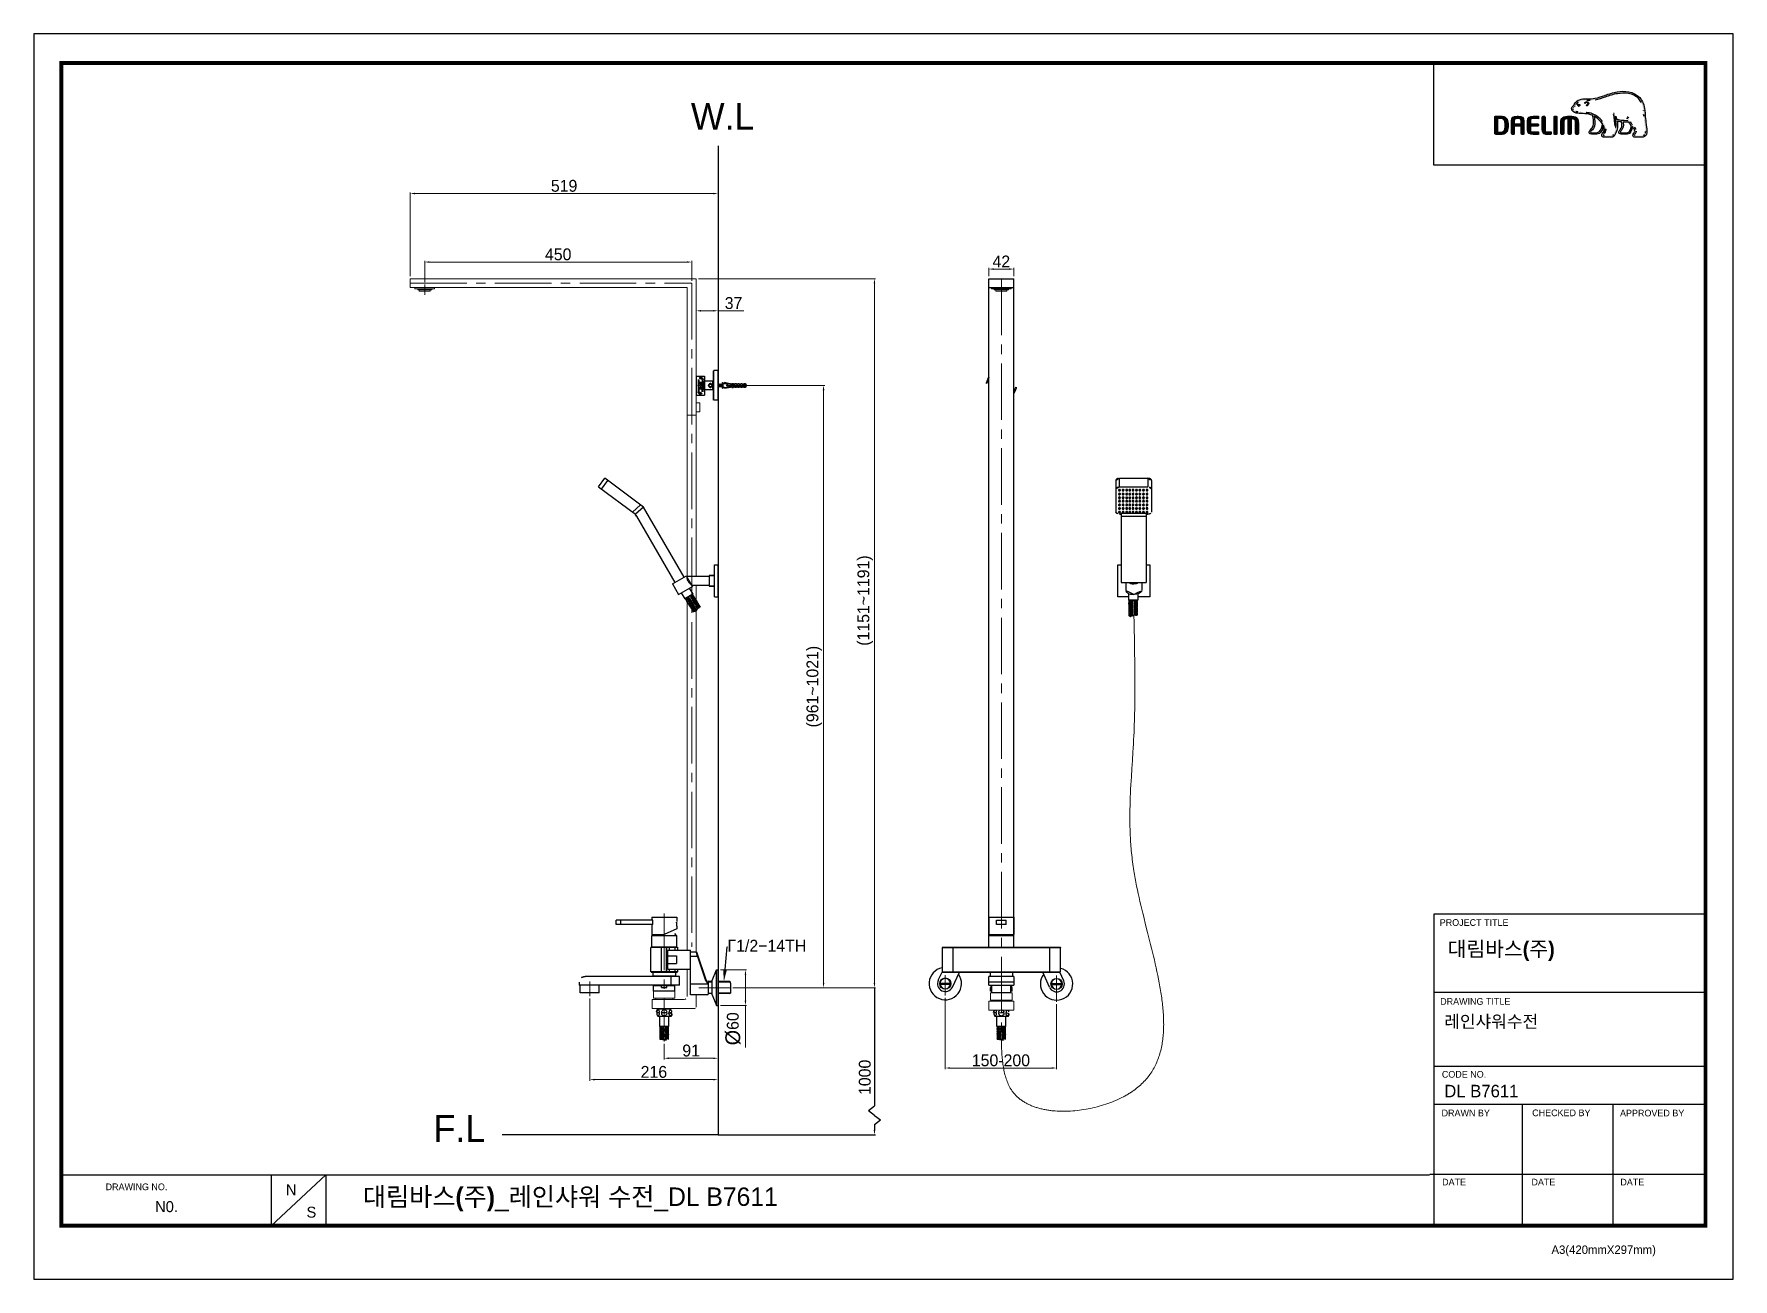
# Model space of a CAD drawing. Extents: x 16296678336 to 16296681200, y -37409618718 to -37409616619.
import ezdxf
from ezdxf import colors
from ezdxf.entities.mleader import LeaderData, LeaderLine
from ezdxf.math import Vec2, Vec3

# ---------------------------------------------------------------- set-up
doc = ezdxf.new("R2010")
doc.units = 0
doc.header["$LTSCALE"] = 10
doc.header["$MEASUREMENT"] = 0
doc.header["$PDMODE"] = 3
doc.header["$PDSIZE"] = -10
doc.linetypes.add('CENTER2', pattern=[28.575, 19.05, -3.175, 3.175, -3.175])
doc.linetypes.add('DIVIDE', pattern=[31.75, 12.7, -6.35, 0, -6.35, 0, -6.35])
doc.layers.get('0').update_dxf_attribs({"linetype": 'CONTINUOUS'})
doc.layers.get('DEFPOINTS').update_dxf_attribs({"linetype": 'CONTINUOUS'})
for name, color, linetype in [('02___PRT_ALL_AXES', 7, 'CONTINUOUS'), ('1', 7, 'CONTINUOUS'), ('DEF_LAYER_ASSEM_MEMBER', 7, 'CONTINUOUS'), ('레이어 1', 7, 'CONTINUOUS')]:
    doc.layers.add(name, color=color, linetype=linetype)
for name, color, linetype, lineweight in [('Cneter', 1, 'CENTER2', 13), ('标注', 3, 'CONTINUOUS', 9), ('치수선', 7, 'CONTINUOUS', 20)]:
    doc.layers.add(name, color=color, linetype=linetype, lineweight=lineweight)
doc.styles.add('Daelim Dimension', font='')
doc.styles.get("Standard").update_dxf_attribs({"font": 'SYMBOL'})
doc.styles.get('Daelim Dimension').set_extended_font_data('나눔고딕')
doc.dimstyles.new('DEFAULT', dxfattribs={"dimscale": 2, "dimtxt": 2, "dimasz": 2, "dimexe": 0, "dimexo": 2, "dimgap": 1, "dimtad": 1, "dimdec": 1, "dimzin": 9, "dimdsep": 46, "dimtxsty": 'Daelim Dimension', "dimcen": 0.5, "dimclrd": 252, "dimclre": 252, "dimclrt": 3, "dimadec": 1, "dimazin": 0, "dimtfac": 1, "dimtdec": 1, "dimtix": 1, "dimtmove": 0, "dimatfit": 3, "dimfxl": 1, "dimtolj": 1, "dimtzin": 1, "dimlwd": 9, "dimlwe": 9, "dimarcsym": 0})

msp = doc.modelspace()

# ---------------------------------------------------------------- texts
at = {"color": 5, "ltscale": 40, "style": 'Daelim Dimension'}
for s, height, p in [('PROJECT TITLE', 11.30364958, (16296680705.857281, -37409618122.29747)), ('DRAWING TITLE', 11.30364958, (16296680706.58201, -37409618255.335373)), ('CODE NO.', 11.3036496, (16296680709.41667, -37409618378.192093)), ('DRAWN BY', 11.3036496, (16296680708.973391, -37409618443.349022)), ('CHECKED BY', 11.3036496, (16296680861.698151, -37409618443.148552)), ('APPROVED BY', 11.30364958, (16296681009.81706, -37409618443.513649)), ('DRAWING NO.', 11.30364958, (16296678456.63592, -37409618567.861717)), ('DATE', 11.3036496, (16296680709.856279, -37409618559.852211)), ('DATE', 11.3036496, (16296680860.49614, -37409618559.852211)), ('DATE', 11.3036496, (16296681010.336849, -37409618559.852211)), ('A3(420mmX297mm)', 14.26643383, (16296680894.2894, -37409618675.323753))]:
    msp.add_text(s, height=height, dxfattribs=at).set_placement(p)
at = {"attachment_point": 1, "style": 'Daelim Dimension'}
for s, insert, char_height, width in [('{\\fPretendard Variable SemiBold|b0|i0|c129|p2;\\C7;대림바스(주)}', (16296680719.348419, -37409618148.525864), 25.18046178, 404.70699896), ('레인샤워수전', (16296680713.483789, -37409618272.952888), 21.021, 489.657882), ('DL B7611', (16296680713.483789, -37409618390.236282), 21.021, 489.657882), ('N', (16296678760.62299, -37409618557.931007), 18.498144, 25.81616647), ('N0. ', (16296678540.105591, -37409618586.349403), 18.4981437, 116.04535672), ('S', (16296678795.333651, -37409618595.634911), 18.498144, 25.81616647)]:
    msp.add_mtext(s, dxfattribs=dict(at, insert=insert, char_height=char_height, width=width))
at = {"color": 7, "ltscale": 0.5, "insert": (16296679736.62953, -37409618377.640739), "char_height": 20, "attachment_point": 5, "rotation": 90, "style": 'Daelim Dimension'}
msp.add_mtext('\\A1;1000', dxfattribs=at)
at = {"color": 2, "insert": (16296678890.425381, -37409618563.281219), "char_height": 31.08105, "width": 1838.48958917, "attachment_point": 1, "style": 'Daelim Dimension'}
msp.add_mtext('{\\fPretendard Variable SemiBold|b0|i0|c129|p2;대림바스(주)}_레인샤워 수전_DL B7611', dxfattribs=at)
at = {"layer": '치수선', "char_height": 45, "attachment_point": 3, "style": 'Daelim Dimension'}
for s, insert in [('W.L', (16296679550.36401, -37409616735.139557)), ('F.L', (16296679096.473989, -37409618441.365051))]:
    msp.add_mtext_dynamic_manual_height_columns(s, width=17.41092732, gutter_width=12.5, heights=[0], dxfattribs=dict(at, insert=insert))

# ---------------------------------------------------------------- blocks, each defined once
blk = doc.blocks.new('*D0')
at = {"color": 5, "lineweight": 9, "ltscale": 0.5, "transparency": 16777216}
for p, q in [((16296679493.09706, -37409618196.56349), (16296679537.38974, -37409618196.56349)), ((16296679535.38974, -37409618204.56349), (16296679535.38974, -37409618248.56349)), ((16296679493.09706, -37409618256.56349), (16296679537.38974, -37409618256.56349)), ((16296679535.38974, -37409618256.56349), (16296679535.38974, -37409618327.06135))]:
    blk.add_line(p, q, dxfattribs=at)
at = {"color": 5, "ltscale": 0.5, "transparency": 16777216}
for points in [[(16296679534.05641, -37409618204.56349), (16296679536.72307, -37409618204.56349), (16296679535.38974, -37409618196.56349)], [(16296679534.05641, -37409618248.56349), (16296679536.72307, -37409618248.56349), (16296679535.38974, -37409618256.56349)]]:
    blk.add_solid(points, dxfattribs=at)
at = {"layer": 'DEFPOINTS', "color": 0, "ltscale": 0.5, "transparency": 16777216}
for p in [(16296679489.09706, -37409618196.56349), (16296679489.09706, -37409618256.56349), (16296679535.38974, -37409618256.56349)]:
    blk.add_point(p, dxfattribs=at)
at = {"color": 7, "ltscale": 0.5, "transparency": 16777216, "insert": (16296679501.45126, -37409618295.81242), "char_height": 20, "attachment_point": 2, "rotation": 90, "style": 'Daelim Dimension'}
blk.add_mtext('\\A1;{\\H1.25x;\\C256;Ø}60', dxfattribs=at)
blk = doc.blocks.new('*D1')
at = {"color": 5, "lineweight": 9, "ltscale": 0.5, "transparency": 16777216}
for p, q in [((16296679456.2143, -37409617031.33963), (16296679754.85687, -37409617031.33963)), ((16296679752.85687, -37409617039.33963), (16296679752.85687, -37409618218.56349)), ((16296679513.97808, -37409618226.56349), (16296679754.85687, -37409618226.56349))]:
    blk.add_line(p, q, dxfattribs=at)
at = {"color": 5, "ltscale": 0.5, "transparency": 16777216}
for points in [[(16296679751.52354, -37409617039.33963), (16296679754.1902, -37409617039.33963), (16296679752.85687, -37409617031.33963)], [(16296679751.52354, -37409618218.56349), (16296679754.1902, -37409618218.56349), (16296679752.85687, -37409618226.56349)]]:
    blk.add_solid(points, dxfattribs=at)
at = {"layer": 'DEFPOINTS', "color": 0, "ltscale": 0.5, "transparency": 16777216}
for p in [(16296679452.2143, -37409617031.33963), (16296679509.97808, -37409618226.56349), (16296679752.85687, -37409618226.56349)]:
    blk.add_point(p, dxfattribs=at)
at = {"color": 7, "ltscale": 0.5, "transparency": 16777216, "insert": (16296679737.15158, -37409617573.95156), "char_height": 20, "attachment_point": 5, "rotation": 90, "style": 'Daelim Dimension'}
blk.add_mtext('\\A1;(1151~1191)', dxfattribs=at)
blk = doc.blocks.new('*D2')
at = {"color": 5, "lineweight": 9, "ltscale": 0.5, "transparency": 16777216}
for p, q in [((16296678994.644159, -37409617037.164032), (16296678994.644159, -37409617001.271103)), ((16296679002.644159, -37409617003.271103), (16296679436.7143, -37409617003.271103)), ((16296679444.7143, -37409617034.83963), (16296679444.7143, -37409617001.271103))]:
    blk.add_line(p, q, dxfattribs=at)
at = {"color": 5, "ltscale": 0.5, "transparency": 16777216}
for points in [[(16296679002.644159, -37409617001.937759), (16296679002.644159, -37409617004.604431), (16296678994.644159, -37409617003.271103)], [(16296679436.7143, -37409617001.937759), (16296679436.7143, -37409617004.604431), (16296679444.7143, -37409617003.271103)]]:
    blk.add_solid(points, dxfattribs=at)
at = {"layer": 'DEFPOINTS', "color": 0, "ltscale": 0.5, "transparency": 16777216}
for p in [(16296679444.7143, -37409617003.271103), (16296678994.644159, -37409617041.164032), (16296679444.7143, -37409617038.83963)]:
    blk.add_point(p, dxfattribs=at)
at = {"color": 7, "ltscale": 0.5, "transparency": 16777216, "insert": (16296679219.67923, -37409616990.412727), "char_height": 20, "attachment_point": 5, "style": 'Daelim Dimension'}
blk.add_mtext('\\A1;450', dxfattribs=at)
blk = doc.blocks.new('*D4')
at = {"color": 5, "lineweight": 9, "ltscale": 0.5, "transparency": 16777216}
for p, q in [((16296679872.294331, -37409618243.525223), (16296679872.294331, -37409618363.919617)), ((16296680059.880989, -37409618254.363358), (16296680059.880989, -37409618363.919617)), ((16296679880.294331, -37409618361.919617), (16296680051.880989, -37409618361.919617))]:
    blk.add_line(p, q, dxfattribs=at)
at = {"color": 5, "ltscale": 0.5, "transparency": 16777216}
for points in [[(16296679880.294331, -37409618360.586288), (16296679880.294331, -37409618363.25296), (16296679872.294331, -37409618361.919617)], [(16296680051.880989, -37409618360.586288), (16296680051.880989, -37409618363.25296), (16296680059.880989, -37409618361.919617)]]:
    blk.add_solid(points, dxfattribs=at)
at = {"layer": 'DEFPOINTS', "color": 0, "ltscale": 0.5, "transparency": 16777216}
for p in [(16296679872.294331, -37409618239.525223), (16296680059.880989, -37409618250.363358), (16296680059.880989, -37409618361.919617)]:
    blk.add_point(p, dxfattribs=at)
at = {"color": 7, "ltscale": 0.5, "transparency": 16777216, "insert": (16296679966.08766, -37409618349.032654), "char_height": 20, "attachment_point": 5, "style": 'Daelim Dimension'}
blk.add_mtext('\\A1;150-200', dxfattribs=at)
blk = doc.blocks.new('*D5')
at = {"color": 5, "lineweight": 9, "ltscale": 0.5, "transparency": 16777216}
for p, q in [((16296679398.480949, -37409618321.417427), (16296679398.480949, -37409618347.459846)), ((16296679489.097059, -37409618321.417427), (16296679489.097059, -37409618347.459846)), ((16296679406.480949, -37409618345.459846), (16296679481.097059, -37409618345.459846))]:
    blk.add_line(p, q, dxfattribs=at)
at = {"color": 5, "ltscale": 0.5, "transparency": 16777216}
for points in [[(16296679406.480949, -37409618344.126518), (16296679406.480949, -37409618346.79319), (16296679398.480949, -37409618345.459846)], [(16296679481.097059, -37409618344.126518), (16296679481.097059, -37409618346.79319), (16296679489.097059, -37409618345.459846)]]:
    blk.add_solid(points, dxfattribs=at)
at = {"layer": 'DEFPOINTS', "color": 0, "ltscale": 0.5, "transparency": 16777216}
for p in [(16296679398.480949, -37409618317.417427), (16296679489.097059, -37409618317.417427), (16296679489.097059, -37409618345.459846)]:
    blk.add_point(p, dxfattribs=at)
at = {"color": 7, "ltscale": 0.5, "transparency": 16777216, "insert": (16296679443.789009, -37409618332.572884), "char_height": 20, "attachment_point": 5, "style": 'Daelim Dimension'}
blk.add_mtext('\\A1;91', dxfattribs=at)
blk = doc.blocks.new('*D6')
at = {"color": 5, "lineweight": 9, "ltscale": 0.5, "transparency": 16777216}
for p, q in [((16296679273, -37409618245), (16296679273, -37409618383.5)), ((16296679489.1, -37409618336.4), (16296679489.1, -37409618383.5)), ((16296679281, -37409618381.5), (16296679481.1, -37409618381.5))]:
    blk.add_line(p, q, dxfattribs=at)
at = {"color": 5, "ltscale": 0.5, "transparency": 16777216}
for points in [[(16296679281, -37409618380.1), (16296679281, -37409618382.8), (16296679273, -37409618381.5)], [(16296679481.1, -37409618380.1), (16296679481.1, -37409618382.8), (16296679489.1, -37409618381.5)]]:
    blk.add_solid(points, dxfattribs=at)
at = {"layer": 'DEFPOINTS', "color": 0, "ltscale": 0.5, "transparency": 16777216}
for p in [(16296679273, -37409618241), (16296679489.1, -37409618332.4), (16296679489.1, -37409618381.5)]:
    blk.add_point(p, dxfattribs=at)
at = {"color": 7, "ltscale": 0.5, "transparency": 16777216, "insert": (16296679381, -37409618368.6), "char_height": 20, "attachment_point": 5, "style": 'Daelim Dimension'}
blk.add_mtext('\\A1;216', dxfattribs=at)
blk = doc.blocks.new('*D7')
at = {"color": 5, "lineweight": 9, "ltscale": 0.5, "transparency": 16777216}
for p, q in [((16296679452.2143, -37409617087.33963), (16296679452.2143, -37409617083.41569)), ((16296679460.2143, -37409617085.41569), (16296679481.09706, -37409617085.41569)), ((16296679489.09706, -37409617087.33963), (16296679489.09706, -37409617083.41569)), ((16296679489.09706, -37409617085.41569), (16296679532.60943, -37409617085.41569))]:
    blk.add_line(p, q, dxfattribs=at)
at = {"color": 5, "ltscale": 0.5, "transparency": 16777216}
for points in [[(16296679460.2143, -37409617084.08235), (16296679460.2143, -37409617086.74902), (16296679452.2143, -37409617085.41569)], [(16296679481.09706, -37409617084.08235), (16296679481.09706, -37409617086.74902), (16296679489.09706, -37409617085.41569)]]:
    blk.add_solid(points, dxfattribs=at)
at = {"layer": 'DEFPOINTS', "color": 0, "ltscale": 0.5, "transparency": 16777216}
for p in [(16296679452.2143, -37409617091.33963), (16296679489.09706, -37409617085.41569), (16296679489.09706, -37409617091.33963)]:
    blk.add_point(p, dxfattribs=at)
at = {"color": 7, "ltscale": 0.5, "transparency": 16777216, "insert": (16296679515.28754, -37409617072.5144), "char_height": 20, "attachment_point": 5, "style": 'Daelim Dimension'}
blk.add_mtext('\\A1;37', dxfattribs=at)
blk = doc.blocks.new('*D8')
at = {"color": 5, "lineweight": 9, "ltscale": 0.5, "transparency": 16777216}
for p, q in [((16296679945.76119, -37409617027.33963), (16296679945.76119, -37409617013.118477)), ((16296679987.76119, -37409617027.33963), (16296679987.76119, -37409617013.118477)), ((16296679953.76119, -37409617015.118477), (16296679979.76119, -37409617015.118477))]:
    blk.add_line(p, q, dxfattribs=at)
at = {"color": 5, "ltscale": 0.5, "transparency": 16777216}
for points in [[(16296679953.76119, -37409617013.785141), (16296679953.76119, -37409617016.451813), (16296679945.76119, -37409617015.118477)], [(16296679979.76119, -37409617013.785141), (16296679979.76119, -37409617016.451813), (16296679987.76119, -37409617015.118477)]]:
    blk.add_solid(points, dxfattribs=at)
at = {"layer": 'DEFPOINTS', "color": 0, "ltscale": 0.5, "transparency": 16777216}
for p in [(16296679945.76119, -37409617031.33963), (16296679987.76119, -37409617015.118477), (16296679987.76119, -37409617031.33963)]:
    blk.add_point(p, dxfattribs=at)
at = {"color": 7, "ltscale": 0.5, "transparency": 16777216, "insert": (16296679966.76119, -37409617002.331642), "char_height": 20, "attachment_point": 5, "style": 'Daelim Dimension'}
blk.add_mtext('\\A1;42', dxfattribs=at)
blk = doc.blocks.new('*D3')
at = {"color": 5, "lineweight": 9, "ltscale": 0.5, "transparency": 16777216}
for p, q in [((16296679520.8, -37409617211.3), (16296679669, -37409617211.3)), ((16296679667, -37409617219.3), (16296679667, -37409618218.6)), ((16296679548.8, -37409618226.6), (16296679669, -37409618226.6))]:
    blk.add_line(p, q, dxfattribs=at)
at = {"color": 5, "ltscale": 0.5, "transparency": 16777216}
for points in [[(16296679665.7, -37409617219.3), (16296679668.4, -37409617219.3), (16296679667, -37409617211.3)], [(16296679665.7, -37409618218.6), (16296679668.4, -37409618218.6), (16296679667, -37409618226.6)]]:
    blk.add_solid(points, dxfattribs=at)
at = {"layer": 'DEFPOINTS', "color": 0, "ltscale": 0.5, "transparency": 16777216}
for p in [(16296679516.8, -37409617211.3), (16296679544.8, -37409618226.6), (16296679667, -37409618226.6)]:
    blk.add_point(p, dxfattribs=at)
at = {"color": 7, "ltscale": 0.5, "transparency": 16777216, "insert": (16296679651.3, -37409617719), "char_height": 20, "attachment_point": 5, "rotation": 90, "style": 'Daelim Dimension'}
blk.add_mtext('\\A1;(961~1021)', dxfattribs=at)
blk = doc.blocks.new('*D9')
at = {"color": 5, "lineweight": 9, "ltscale": 0.5, "transparency": 16777216}
for p, q in [((16296678970.2143, -37409617027.33963), (16296678970.2143, -37409616885.767387)), ((16296678978.2143, -37409616887.767387), (16296679481.097059, -37409616887.767387)), ((16296679489.097059, -37409616948.240303), (16296679489.097059, -37409616885.767387))]:
    blk.add_line(p, q, dxfattribs=at)
at = {"color": 5, "ltscale": 0.5, "transparency": 16777216}
for points in [[(16296678978.2143, -37409616886.434052), (16296678978.2143, -37409616889.100723), (16296678970.2143, -37409616887.767387)], [(16296679481.097059, -37409616886.434052), (16296679481.097059, -37409616889.100723), (16296679489.097059, -37409616887.767387)]]:
    blk.add_solid(points, dxfattribs=at)
at = {"layer": 'DEFPOINTS', "color": 0, "ltscale": 0.5, "transparency": 16777216}
for p in [(16296679489.097059, -37409616887.767387), (16296679489.097059, -37409616952.240303), (16296678970.2143, -37409617031.33963)]:
    blk.add_point(p, dxfattribs=at)
at = {"color": 7, "ltscale": 0.5, "transparency": 16777216, "insert": (16296679229.65568, -37409616874.880409), "char_height": 20, "attachment_point": 5, "style": 'Daelim Dimension'}
blk.add_mtext('\\A1;519', dxfattribs=at)

# ---------------------------------------------------------------- dimensions: what is measured, and where the dimension line sits
at = {"color": 5, "ltscale": 0.5}
for base, p1, p2, picture, middle in [((16296679489.097059, -37409616887.767387), (16296678970.2143, -37409617031.33963), (16296679489.097059, -37409616952.240303), '*D9', (16296679229.65568, -37409616874.880409)), ((16296679444.7143, -37409617003.271103), (16296678994.644159, -37409617041.164032), (16296679444.7143, -37409617038.83963), '*D2', (16296679219.67923, -37409616990.412727)), ((16296679987.76119, -37409617015.118477), (16296679945.76119, -37409617031.33963), (16296679987.76119, -37409617031.33963), '*D8', (16296679966.76119, -37409617002.331642)), ((16296679489.097059, -37409618381.47303), (16296679272.980949, -37409618241.038322), (16296679489.097059, -37409618332.376137), '*D6', (16296679381.039009, -37409618368.586052)), ((16296679489.097059, -37409618345.459846), (16296679398.480949, -37409618317.417427), (16296679489.097059, -37409618317.417427), '*D5', (16296679443.789009, -37409618332.572884))]:
    dim = msp.add_linear_dim(base=base, p1=p1, p2=p2, dimstyle='DEFAULT', override={"dimtxt": 10, "dimasz": 4, "dimexe": 1, "dimdec": 0, "dimclrd": 5, "dimclre": 5, "dimclrt": 7}, dxfattribs=at)
    dim.commit()
    dim.dimension.update_dxf_attribs({"geometry": picture, "text_midpoint": middle})
for base, p1, p2, angle, text, picture, middle in [((16296679752.856871, -37409618226.563492), (16296679452.2143, -37409617031.33963), (16296679509.978081, -37409618226.563492), 90, '(1151~1191)', '*D1', (16296679752.85688, -37409617573.951561)), ((16296679667.03833, -37409618226.563492), (16296679516.83699, -37409617211.343033), (16296679544.814301, -37409618226.563492), 90, '(961~1021)', '*D3', (16296679667.03834, -37409617718.953262)), ((16296679535.38974, -37409618256.563492), (16296679489.097059, -37409618196.563492), (16296679489.097059, -37409618256.563492), 270, '{\\H1.25x;\\C256;Ø}<>', '*D0', (16296679535.38975, -37409618295.812424))]:
    dim = msp.add_linear_dim(base=base, p1=p1, p2=p2, angle=angle, text=text, dimstyle='DEFAULT', override={"dimtxt": 10, "dimasz": 4, "dimexe": 1, "dimdec": 0, "dimclrd": 5, "dimclre": 5, "dimclrt": 7}, dxfattribs=at)
    dim.commit()
    dim.dimension.update_dxf_attribs({"geometry": picture, "text_midpoint": middle, "dimtype": 160})
dim = msp.add_linear_dim(base=(16296679489.097059, -37409617085.415688), p1=(16296679452.2143, -37409617091.33963), p2=(16296679489.097059, -37409617091.33963), dimstyle='DEFAULT', override={"dimtxt": 10, "dimasz": 4, "dimexe": 1, "dimdec": 0, "dimclrd": 5, "dimclre": 5, "dimclrt": 7}, dxfattribs=at)
dim.commit()
dim.dimension.update_dxf_attribs({"geometry": '*D7', "text_midpoint": (16296679515.28754, -37409617085.415688), "dimtype": 160})
dim = msp.add_linear_dim(base=(16296680059.880989, -37409618361.919617), p1=(16296679872.294331, -37409618239.525223), p2=(16296680059.880989, -37409618250.363358), text='150-200', dimstyle='DEFAULT', override={"dimtxt": 10, "dimasz": 4, "dimexe": 1, "dimdec": 0, "dimclrd": 5, "dimclre": 5, "dimclrt": 7}, dxfattribs=at)
dim.commit()
dim.dimension.update_dxf_attribs({"geometry": '*D4', "text_midpoint": (16296679966.08766, -37409618349.032654)})

# ---------------------------------------------------------------- hatches: boundary and pattern name
at = {"layer": '레이어 1'}
h = msp.add_hatch(color=5, dxfattribs=at)
h.dxf.hatch_style = 1
edge = h.paths.add_edge_path(flags=16)
edge.add_spline(control_points=[(16296681050.98172, -37409616788.767677), (16296681049.73365, -37409616790.149307), (16296681048.16522, -37409616790.16169), (16296681048.09734, -37409616790.16169), (16296681048.09734, -37409616790.16169), (16296681035.53335, -37409616790.16169), (16296681035.53335, -37409616790.16169), (16296681035.07172, -37409616790.16169), (16296681034.719, -37409616790.045937), (16296681034.490589, -37409616789.820427), (16296681034.299919, -37409616789.633682), (16296681034.2073, -37409616789.349617), (16296681034.2073, -37409616788.997658), (16296681034.2073, -37409616788.289146), (16296681034.72451, -37409616787.637711), (16296681035.274, -37409616786.946159), (16296681035.783421, -37409616786.291656), (16296681036.267361, -37409616785.671097), (16296681036.53828, -37409616784.908524), (16296681037.225981, -37409616783.057663), (16296681037.15571, -37409616781.083237), (16296681036.334511, -37409616779.343529), (16296681034.850969, -37409616776.19593), (16296681032.649811, -37409616773.722992), (16296681030.51642, -37409616771.333351), (16296681030.51642, -37409616771.333351), (16296681029.79394, -37409616770.539917), (16296681029.79394, -37409616770.532211), (16296681027.02071, -37409616767.441833), (16296681024.154831, -37409616764.244781), (16296681023.92873, -37409616759.910187), (16296681023.87701, -37409616759.051888), (16296681023.480301, -37409616758.533211), (16296681022.928431, -37409616758.556381), (16296681022.928431, -37409616758.556381), (16296681022.11561, -37409616758.946854), (16296681022.097931, -37409616758.946854), (16296681021.877939, -37409616759.189308), (16296681021.75522, -37409616759.550423), (16296681021.75522, -37409616759.965767), (16296681021.75522, -37409616759.965767), (16296681021.76218, -37409616760.11232), (16296681021.76218, -37409616760.113937), (16296681021.87332, -37409616761.680794), (16296681022.246889, -37409616763.218246), (16296681022.90373, -37409616764.814346), (16296681022.90373, -37409616764.814346), (16296681022.96784, -37409616764.974983), (16296681022.96784, -37409616764.974983), (16296681022.96784, -37409616764.974983), (16296681022.797939, -37409616764.981102), (16296681022.797939, -37409616764.981102), (16296681014.732201, -37409616765.30069), (16296681006.82476, -37409616763.778641), (16296681004.49922, -37409616763.218246), (16296681003.065081, -37409616757.447983), (16296681000.73885, -37409616753.622757), (16296681000.638479, -37409616753.460693), (16296681000.457861, -37409616753.161217), (16296681000.169189, -37409616752.931137), (16296680999.891319, -37409616752.850853), (16296680999.891319, -37409616752.850853), (16296680999.212061, -37409616752.952766), (16296680999.128759, -37409616752.96357), (16296680999.07164, -37409616753.048477), (16296680998.95277, -37409616753.208992), (16296680998.69034, -37409616753.561043), (16296680998.69034, -37409616753.561043), (16296680998.65799, -37409616753.843483), (16296680998.65799, -37409616753.843483), (16296680998.65799, -37409616753.843483), (16296680998.87245, -37409616754.602943), (16296680998.87245, -37409616754.602943), (16296680999.048479, -37409616754.907089), (16296681003.19014, -37409616762.162407), (16296681003.19014, -37409616771.77182), (16296681003.19014, -37409616777.699516), (16296681001.632561, -37409616783.292213), (16296680998.56068, -37409616788.392609), (16296680997.826651, -37409616789.616676), (16296680996.859529, -37409616790.16169), (16296680995.420879, -37409616790.16169), (16296680995.420879, -37409616790.16169), (16296680983.035851, -37409616790.16169), (16296680983.035851, -37409616790.16169), (16296680982.625271, -37409616790.16169), (16296680981.76853, -37409616789.872963), (16296680981.76853, -37409616788.977592), (16296680981.76853, -37409616788.48362), (16296680982.226219, -37409616787.673187), (16296680982.988871, -37409616786.819572), (16296680988.150049, -37409616781.072472), (16296680985.1724, -37409616772.095909), (16296680980.222589, -37409616766.182114), (16296680975.441719, -37409616760.478218), (16296680967.63921, -37409616753.300072), (16296680957.62075, -37409616751.51712), (16296680954.07028, -37409616750.896637), (16296680948.236, -37409616750.550888), (16296680943.52383, -37409616750.271339), (16296680943.52383, -37409616750.271339), (16296680938.760839, -37409616749.988907), (16296680938.760839, -37409616749.988907), (16296680936.316429, -37409616749.802101), (16296680932.27663, -37409616748.298607), (16296680931.047079, -37409616745.970642), (16296680930.527639, -37409616745.005867), (16296680930.5863, -37409616744.027222), (16296680931.237671, -37409616742.901894), (16296680931.647579, -37409616742.22274), (16296680932.210251, -37409616741.639168), (16296680932.918039, -37409616740.929039), (16296680933.70063, -37409616740.137169), (16296680934.505699, -37409616739.317467), (16296680935.1325, -37409616738.236893), (16296680935.1325, -37409616738.236893), (16296680935.312269, -37409616737.898872), (16296680935.312269, -37409616737.898872), (16296680937.70421, -37409616733.323387), (16296680942.63158, -37409616730.907478), (16296680949.96332, -37409616730.71302), (16296680949.96332, -37409616730.71302), (16296680954.09812, -37409616730.66671), (16296680954.09812, -37409616730.66671), (16296680958.638041, -37409616730.64357), (16296680963.78936, -37409616730.61731), (16296680968.02202, -37409616729.706497), (16296680973.966749, -37409616728.428368), (16296680979.93074, -37409616726.390694), (16296680985.193939, -37409616724.596977), (16296680985.193939, -37409616724.596977), (16296680985.362209, -37409616724.541443), (16296680985.362209, -37409616724.541443), (16296680991.87191, -37409616722.315422), (16296680998.603901, -37409616720.013687), (16296681005.48559, -37409616718.893066), (16296681016.499001, -37409616717.07), (16296681031.623159, -37409616717.13018), (16296681041.138439, -37409616727.812439), (16296681045.536449, -37409616732.758301), (16296681048.245541, -37409616739.559822), (16296681049.177919, -37409616748.033096), (16296681049.177919, -37409616748.033096), (16296681049.142481, -37409616748.005287), (16296681049.109961, -37409616747.976013), (16296681049.185579, -37409616748.144127), (16296681049.25667, -37409616749.095169), (16296681049.648741, -37409616754.485672), (16296681049.761431, -37409616757.077477), (16296681049.88035, -37409616759.757278), (16296681050.557961, -37409616764.72953), (16296681050.557961, -37409616764.72953), (16296681052.47831, -37409616781.357986), (16296681052.47831, -37409616781.357986), (16296681052.47831, -37409616781.357986), (16296681052.59255, -37409616783.378738), (16296681052.59255, -37409616783.378738), (16296681052.59255, -37409616785.765266), (16296681052.052271, -37409616787.579086), (16296681050.98172, -37409616788.767677)], knot_values=[0, 0, 0, 0, 1, 1, 1, 2, 2, 2, 3, 3, 3, 4, 4, 4, 5, 5, 5, 6, 6, 6, 7, 7, 7, 8, 8, 8, 9, 9, 9, 10, 10, 10, 11, 11, 11, 12, 12, 12, 13, 13, 13, 14, 14, 14, 15, 15, 15, 16, 16, 16, 17, 17, 17, 18, 18, 18, 19, 19, 19, 20, 20, 20, 21, 21, 21, 22, 22, 22, 23, 23, 23, 24, 24, 24, 25, 25, 25, 26, 26, 26, 27, 27, 27, 28, 28, 28, 29, 29, 29, 30, 30, 30, 31, 31, 31, 32, 32, 32, 33, 33, 33, 34, 34, 34, 35, 35, 35, 36, 36, 36, 37, 37, 37, 38, 38, 38, 39, 39, 39, 40, 40, 40, 41, 41, 41, 42, 42, 42, 43, 43, 43, 44, 44, 44, 45, 45, 45, 46, 46, 46, 47, 47, 47, 48, 48, 48, 49, 49, 49, 50, 50, 50, 51, 51, 51, 52, 52, 52, 53, 53, 53, 53], degree=3, periodic=0)
edge = h.paths.add_edge_path(flags=16)
edge.add_spline(control_points=[(16296681021.93738, -37409616785.173981), (16296681021.93738, -37409616785.173981), (16296681011.68811, -37409616785.173981), (16296681011.68811, -37409616785.173981), (16296681010.93018, -37409616785.173981), (16296681010.33124, -37409616784.568893), (16296681010.33124, -37409616783.796982), (16296681010.33124, -37409616783.258293), (16296681010.798969, -37409616782.572906), (16296681011.24127, -37409616782.102058), (16296681013.326031, -37409616780.106087), (16296681015.458561, -37409616777.358383), (16296681015.458561, -37409616772.14225), (16296681015.458561, -37409616772.14225), (16296681015.326571, -37409616769.772697), (16296681015.326571, -37409616769.763512), (16296681015.326571, -37409616769.763512), (16296681014.949881, -37409616767.458702), (16296681014.949881, -37409616767.458702), (16296681014.949881, -37409616767.458702), (16296681014.92363, -37409616767.31356), (16296681014.92363, -37409616767.31356), (16296681014.92363, -37409616767.31356), (16296681015.0749, -37409616767.32444), (16296681015.0749, -37409616767.32444), (16296681016.98605, -37409616767.461777), (16296681020.704769, -37409616767.668694), (16296681024.25522, -37409616767.500397), (16296681025.15671, -37409616768.934471), (16296681026.609341, -37409616770.779137), (16296681028.73035, -37409616773.236717), (16296681028.633039, -37409616774.459373), (16296681027.62043, -37409616785.173981), (16296681021.93738, -37409616785.173981)], knot_values=[0, 0, 0, 0, 1, 1, 1, 2, 2, 2, 3, 3, 3, 4, 4, 4, 5, 5, 5, 6, 6, 6, 7, 7, 7, 8, 8, 8, 9, 9, 9, 10, 10, 10, 11, 11, 11, 11], degree=3, periodic=0)
edge = h.paths.add_edge_path(flags=16)
edge.add_spline(control_points=[(16296680970.5089, -37409616785.173981), (16296680970.5089, -37409616785.173981), (16296680961.512381, -37409616785.173981), (16296680961.512381, -37409616785.173981), (16296680960.837799, -37409616785.173981), (16296680960.112221, -37409616784.61824), (16296680960.112221, -37409616783.796982), (16296680960.112221, -37409616783.298508), (16296680960.53054, -37409616782.680939), (16296680961.293171, -37409616782.068069), (16296680963.570061, -37409616780.254288), (16296680967.020201, -37409616777.509567), (16296680967.393801, -37409616769.931633), (16296680967.393801, -37409616769.931633), (16296680967.44545, -37409616767.864662), (16296680967.44545, -37409616767.864662), (16296680967.44545, -37409616764.641487), (16296680966.70685, -37409616760.749947), (16296680966.006081, -37409616757.272034), (16296680966.006081, -37409616757.272034), (16296680965.89175, -37409616756.917007), (16296680965.89175, -37409616756.917007), (16296680965.89175, -37409616756.917007), (16296680966.18663, -37409616757.147003), (16296680966.18663, -37409616757.147003), (16296680967.52804, -37409616757.972839), (16296680974.87599, -37409616762.952721), (16296680980.090611, -37409616770.309982), (16296680979.658319, -37409616773.792442), (16296680977.694771, -37409616785.173981), (16296680970.5089, -37409616785.173981)], knot_values=[0, 0, 0, 0, 1, 1, 1, 2, 2, 2, 3, 3, 3, 4, 4, 4, 5, 5, 5, 6, 6, 6, 7, 7, 7, 8, 8, 8, 9, 9, 9, 10, 10, 10, 10], degree=3, periodic=0)
edge = h.paths.add_edge_path()
edge.add_spline(control_points=[(16296681055.017691, -37409616781.106453), (16296681055.014521, -37409616781.083237), (16296681053.106581, -37409616764.383743), (16296681053.106581, -37409616764.383743), (16296681052.40029, -37409616759.393028), (16296681052.29842, -37409616756.731697), (16296681052.206619, -37409616754.373001), (16296681052.206619, -37409616754.373001), (16296681051.73431, -37409616747.779892), (16296681051.73431, -37409616747.775253), (16296681050.729361, -37409616738.750954), (16296681047.808741, -37409616731.461693), (16296681043.04952, -37409616726.131371), (16296681032.76861, -37409616714.579933), (16296681016.719761, -37409616714.45797), (16296681005.06189, -37409616716.379913), (16296680997.912331, -37409616717.562408), (16296680991.078461, -37409616719.894928), (16296680984.471451, -37409616722.154839), (16296680984.471451, -37409616722.154839), (16296680984.258499, -37409616722.230431), (16296680984.258499, -37409616722.230431), (16296680979.09339, -37409616723.99176), (16296680973.231939, -37409616725.997101), (16296680967.48024, -37409616727.222633), (16296680963.528419, -37409616728.067078), (16296680958.57939, -37409616728.105682), (16296680954.20764, -37409616728.128883), (16296680954.20764, -37409616728.128883), (16296680949.880751, -37409616728.181328), (16296680949.880751, -37409616728.181328), (16296680941.5665, -37409616728.386673), (16296680935.90344, -37409616731.265694), (16296680933.04306, -37409616736.734909), (16296680933.04306, -37409616736.734909), (16296680932.914169, -37409616736.970993), (16296680932.914169, -37409616736.970993), (16296680932.441031, -37409616737.800056), (16296680931.73942, -37409616738.503967), (16296680931.111139, -37409616739.13382), (16296680930.418791, -37409616739.831573), (16296680929.638491, -37409616740.614143), (16296680929.04262, -37409616741.626778), (16296680928.444389, -37409616742.64106), (16296680928.14266, -37409616743.669083), (16296680928.14266, -37409616744.678627), (16296680928.14266, -37409616745.527672), (16296680928.355631, -37409616746.361267), (16296680928.783319, -37409616747.157768), (16296680930.550791, -37409616750.495293), (16296680935.592461, -37409616752.296654), (16296680938.60104, -37409616752.511253), (16296680938.60104, -37409616752.511253), (16296680943.02984, -37409616752.789162), (16296680943.135599, -37409616752.798401), (16296680947.563681, -37409616753.048477), (16296680953.627979, -37409616753.398888), (16296680957.168461, -37409616754.024078), (16296680959.238581, -37409616754.389954), (16296680961.591101, -37409616755.132423), (16296680963.75841, -37409616756.15284), (16296680963.9128, -37409616756.714737), (16296680965.03808, -37409616761.71785), (16296680965.03808, -37409616767.86779), (16296680965.03808, -37409616767.86779), (16296680964.990271, -37409616769.819061), (16296680964.990271, -37409616769.819061), (16296680964.66379, -37409616776.303993), (16296680961.83655, -37409616778.570091), (16296680959.764919, -37409616780.228043), (16296680959.554939, -37409616780.393242), (16296680957.70874, -37409616781.926086), (16296680957.575951, -37409616783.77079), (16296680957.481831, -37409616784.814308), (16296680957.780479, -37409616785.765266), (16296680958.414209, -37409616786.449074), (16296680959.101101, -37409616787.190048), (16296680960.145439, -37409616787.565109), (16296680961.512381, -37409616787.565109), (16296680961.512381, -37409616787.565109), (16296680970.5089, -37409616787.565109), (16296680970.5089, -37409616787.565109), (16296680977.2425, -37409616787.565109), (16296680980.573721, -37409616780.314522), (16296680981.587111, -37409616773.522293), (16296680981.587111, -37409616773.522293), (16296680981.608, -37409616772.566757), (16296680981.608, -37409616772.566757), (16296680981.608, -37409616772.566757), (16296680981.8859, -37409616773.045273), (16296680981.8859, -37409616773.045273), (16296680982.749479, -37409616774.967133), (16296680983.269051, -37409616777.264183), (16296680983.269051, -37409616778.994553), (16296680983.269051, -37409616781.422852), (16296680982.51722, -37409616783.543907), (16296680981.08927, -37409616785.12455), (16296680980.72887, -37409616785.481216), (16296680978.92816, -37409616787.347488), (16296680978.92816, -37409616789.210716), (16296680978.92816, -37409616789.210716), (16296680978.94437, -37409616789.517937), (16296680978.94437, -37409616789.517937), (16296680979.199829, -37409616791.719254), (16296680980.98122, -37409616792.70253), (16296680982.636061, -37409616792.70253), (16296680982.636061, -37409616792.70253), (16296680995.420879, -37409616792.70253), (16296680995.420879, -37409616792.70253), (16296680997.72864, -37409616792.70253), (16296680999.567869, -37409616791.663567), (16296681000.74955, -37409616789.703209), (16296681004.002991, -37409616784.301804), (16296681005.651569, -37409616778.435822), (16296681005.651569, -37409616772.273453), (16296681005.651569, -37409616770.350021), (16296681005.47019, -37409616768.296959), (16296681005.11515, -37409616766.166649), (16296681005.11515, -37409616766.166649), (16296681005.08427, -37409616765.996841), (16296681005.08427, -37409616765.996841), (16296681005.08427, -37409616765.996841), (16296681005.254049, -37409616766.032372), (16296681005.254049, -37409616766.032372), (16296681006.79229, -37409616766.330276), (16296681009.266859, -37409616766.759399), (16296681012.324829, -37409616767.089737), (16296681012.324829, -37409616767.089737), (16296681012.41371, -37409616767.100594), (16296681012.41371, -37409616767.100594), (16296681012.41371, -37409616767.100594), (16296681012.825081, -37409616769.443947), (16296681012.825081, -37409616769.443947), (16296681012.825081, -37409616769.443947), (16296681012.91531, -37409616769.999588), (16296681012.91531, -37409616770.008858), (16296681012.91531, -37409616770.008858), (16296681013.0373, -37409616772.082077), (16296681013.0373, -37409616772.082077), (16296681013.0373, -37409616777.057388), (16296681010.7773, -37409616779.221573), (16296681009.562469, -37409616780.382393), (16296681009.545429, -37409616780.397873), (16296681007.85054, -37409616782.120537), (16296681007.66683, -37409616783.648811), (16296681007.66683, -37409616783.648811), (16296681007.60817, -37409616784.118149), (16296681007.60817, -37409616784.118149), (16296681007.60817, -37409616784.598221), (16296681007.731621, -37409616785.539848), (16296681008.571381, -37409616786.40744), (16296681009.31085, -37409616787.177757), (16296681010.4555, -37409616787.565109), (16296681011.97756, -37409616787.565109), (16296681011.97756, -37409616787.565109), (16296681021.93738, -37409616787.565109), (16296681021.93738, -37409616787.565109), (16296681027.98628, -37409616787.565109), (16296681029.80706, -37409616779.874573), (16296681030.541059, -37409616775.564583), (16296681030.541059, -37409616775.564583), (16296681030.575109, -37409616775.12001), (16296681030.575109, -37409616775.12001), (16296681030.575109, -37409616775.12001), (16296681030.81431, -37409616775.445717), (16296681030.81431, -37409616775.445717), (16296681032.209089, -37409616777.227127), (16296681033.4324, -37409616779.207672), (16296681034.021259, -37409616780.439598), (16296681034.33077, -37409616781.080116), (16296681034.497511, -37409616781.791817), (16296681034.497511, -37409616782.504997), (16296681034.497511, -37409616782.504997), (16296681034.27215, -37409616783.946762), (16296681034.27215, -37409616783.946762), (16296681034.039061, -37409616784.729424), (16296681033.50494, -37409616785.450333), (16296681032.98243, -37409616786.148071), (16296681032.215919, -37409616787.143738), (16296681031.42555, -37409616788.17643), (16296681031.42555, -37409616789.429932), (16296681031.42555, -37409616789.429932), (16296681031.499729, -37409616790.119949), (16296681031.499729, -37409616790.119949), (16296681031.86396, -37409616791.784042), (16296681033.212429, -37409616792.70253), (16296681035.294069, -37409616792.70253), (16296681035.294069, -37409616792.70253), (16296681048.091181, -37409616792.70253), (16296681048.091181, -37409616792.70253), (16296681048.372061, -37409616792.70253), (16296681050.8729, -37409616792.640793), (16296681052.83176, -37409616790.521294), (16296681054.3955, -37409616788.827927), (16296681055.155041, -37409616786.499962), (16296681055.155041, -37409616783.409561), (16296681055.155041, -37409616783.409561), (16296681055.01919, -37409616781.117218), (16296681055.017691, -37409616781.106453)], knot_values=[0, 0, 0, 0, 1, 1, 1, 2, 2, 2, 3, 3, 3, 4, 4, 4, 5, 5, 5, 6, 6, 6, 7, 7, 7, 8, 8, 8, 9, 9, 9, 10, 10, 10, 11, 11, 11, 12, 12, 12, 13, 13, 13, 14, 14, 14, 15, 15, 15, 16, 16, 16, 17, 17, 17, 18, 18, 18, 19, 19, 19, 20, 20, 20, 21, 21, 21, 22, 22, 22, 23, 23, 23, 24, 24, 24, 25, 25, 25, 26, 26, 26, 27, 27, 27, 28, 28, 28, 29, 29, 29, 30, 30, 30, 31, 31, 31, 32, 32, 32, 33, 33, 33, 34, 34, 34, 35, 35, 35, 36, 36, 36, 37, 37, 37, 38, 38, 38, 39, 39, 39, 40, 40, 40, 41, 41, 41, 42, 42, 42, 43, 43, 43, 44, 44, 44, 45, 45, 45, 46, 46, 46, 47, 47, 47, 48, 48, 48, 49, 49, 49, 50, 50, 50, 51, 51, 51, 52, 52, 52, 53, 53, 53, 54, 54, 54, 55, 55, 55, 56, 56, 56, 57, 57, 57, 58, 58, 58, 59, 59, 59, 60, 60, 60, 61, 61, 61, 62, 62, 62, 63, 63, 63, 64, 64, 64, 65, 65, 65, 66, 66, 66, 66], degree=3, periodic=0)
edge = h.paths.add_edge_path(flags=0)
edge.add_spline(control_points=[(16296680938.383381, -37409616737.918861), (16296680938.383381, -37409616737.918861), (16296680940.245081, -37409616737.077583), (16296680942.551371, -37409616737.966743), (16296680942.551371, -37409616737.966743), (16296680942.83692, -37409616738.088669), (16296680942.464899, -37409616738.615097), (16296680941.341881, -37409616740.124802), (16296680940.235041, -37409616740.450577), (16296680940.235041, -37409616740.450577), (16296680940.235041, -37409616740.450577), (16296680939.433149, -37409616740.733017), (16296680938.982401, -37409616740.186523), (16296680938.0716, -37409616739.118362), (16296680938.04385, -37409616738.496262), (16296680938.04385, -37409616738.496262), (16296680938.04385, -37409616738.496262), (16296680937.94964, -37409616738.034683), (16296680938.383381, -37409616737.918861)], knot_values=[0, 0, 0, 0, 1, 1, 1, 2, 2, 2, 3, 3, 3, 4, 4, 4, 5, 5, 5, 6, 6, 6, 6], degree=3, periodic=0)
edge = h.paths.add_edge_path(flags=0)
edge.add_spline(control_points=[(16296680950.668791, -37409616734.495033), (16296680950.39012, -37409616734.799133), (16296680950.36854, -37409616735.305481), (16296680950.668791, -37409616735.572487), (16296680950.955959, -37409616735.831833), (16296680951.45372, -37409616735.763924), (16296680951.7316, -37409616735.458313), (16296680951.879801, -37409616735.305481), (16296680953.40806, -37409616733.491623), (16296680954.72636, -37409616734.419357), (16296680955.207939, -37409616734.765213), (16296680955.40711, -37409616735.256081), (16296680955.33613, -37409616735.890457), (16296680955.223431, -37409616736.90773), (16296680954.341221, -37409616738.062477), (16296680953.72452, -37409616738.457626), (16296680953.379511, -37409616738.667603), (16296680953.151819, -37409616739.118362), (16296680953.31543, -37409616739.482689), (16296680953.47753, -37409616739.845383), (16296680953.939091, -37409616739.953537), (16296680954.30954, -37409616739.780571), (16296680955.41325, -37409616739.252617), (16296680956.80496, -37409616737.489761), (16296680956.995581, -37409616735.845757), (16296680957.12212, -37409616734.700363), (16296680956.60807, -37409616733.76487), (16296680955.692671, -37409616733.133568), (16296680953.72452, -37409616731.736488), (16296680951.49386, -37409616733.605827), (16296680950.668791, -37409616734.495033)], knot_values=[0, 0, 0, 0, 1, 1, 1, 2, 2, 2, 3, 3, 3, 4, 4, 4, 5, 5, 5, 6, 6, 6, 7, 7, 7, 8, 8, 8, 9, 9, 9, 10, 10, 10, 10], degree=3, periodic=0)
edge = h.paths.add_edge_path(flags=0)
edge.add_spline(control_points=[(16296680950.41715, -37409616735.858101), (16296680950.41715, -37409616735.858101), (16296680950.41715, -37409616735.858101), (16296680950.41715, -37409616735.858101), (16296680950.41715, -37409616735.858101), (16296680950.41715, -37409616735.858101), (16296680950.41715, -37409616735.858101)], knot_values=[0, 0, 0, 0, 1, 1, 1, 2, 2, 2, 2], degree=3, periodic=0)
h = msp.add_hatch(color=5, dxfattribs=at)
h.dxf.hatch_style = 2
edge = h.paths.add_edge_path()
edge.add_spline(control_points=[(16296680938.383381, -37409616737.918861), (16296680938.383381, -37409616737.918861), (16296680940.245081, -37409616737.077583), (16296680942.551371, -37409616737.966743), (16296680942.551371, -37409616737.966743), (16296680942.83692, -37409616738.088669), (16296680942.464899, -37409616738.615097), (16296680941.341881, -37409616740.124802), (16296680940.235041, -37409616740.450577), (16296680940.235041, -37409616740.450577), (16296680940.235041, -37409616740.450577), (16296680939.433149, -37409616740.733017), (16296680938.982401, -37409616740.186523), (16296680938.0716, -37409616739.118362), (16296680938.04385, -37409616738.496262), (16296680938.04385, -37409616738.496262), (16296680938.04385, -37409616738.496262), (16296680937.94964, -37409616738.034683), (16296680938.383381, -37409616737.918861)], knot_values=[0, 0, 0, 0, 1, 1, 1, 2, 2, 2, 3, 3, 3, 4, 4, 4, 5, 5, 5, 6, 6, 6, 6], degree=3, periodic=0)
h = msp.add_hatch(color=5, dxfattribs=at)
h.dxf.hatch_style = 2
edge = h.paths.add_edge_path()
edge.add_spline(control_points=[(16296680950.668791, -37409616734.495033), (16296680950.39012, -37409616734.799133), (16296680950.36854, -37409616735.305481), (16296680950.668791, -37409616735.572487), (16296680950.955959, -37409616735.831833), (16296680951.45372, -37409616735.763924), (16296680951.7316, -37409616735.458313), (16296680951.879801, -37409616735.305481), (16296680953.40806, -37409616733.491623), (16296680954.72636, -37409616734.419357), (16296680955.207939, -37409616734.765213), (16296680955.40711, -37409616735.256081), (16296680955.33613, -37409616735.890457), (16296680955.223431, -37409616736.90773), (16296680954.341221, -37409616738.062477), (16296680953.72452, -37409616738.457626), (16296680953.379511, -37409616738.667603), (16296680953.151819, -37409616739.118362), (16296680953.31543, -37409616739.482689), (16296680953.47753, -37409616739.845383), (16296680953.939091, -37409616739.953537), (16296680954.30954, -37409616739.780571), (16296680955.41325, -37409616739.252617), (16296680956.80496, -37409616737.489761), (16296680956.995581, -37409616735.845757), (16296680957.12212, -37409616734.700363), (16296680956.60807, -37409616733.76487), (16296680955.692671, -37409616733.133568), (16296680953.72452, -37409616731.736488), (16296680951.49386, -37409616733.605827), (16296680950.668791, -37409616734.495033)], knot_values=[0, 0, 0, 0, 1, 1, 1, 2, 2, 2, 3, 3, 3, 4, 4, 4, 5, 5, 5, 6, 6, 6, 7, 7, 7, 8, 8, 8, 9, 9, 9, 10, 10, 10, 10], degree=3, periodic=0)
h = msp.add_hatch(color=5, dxfattribs=at)
h.dxf.hatch_style = 2
edge = h.paths.add_edge_path()
edge.add_spline(control_points=[(16296680816.280331, -37409616775.410263), (16296680816.280331, -37409616781.248413), (16296680813.616711, -37409616784.088821), (16296680808.13435, -37409616784.088821), (16296680808.13435, -37409616784.088821), (16296680804.38353, -37409616784.019363), (16296680803.40601, -37409616784.002403), (16296680803.40601, -37409616784.002403), (16296680803.40601, -37409616761.617416), (16296680803.40601, -37409616761.617416), (16296680805.34873, -37409616761.42453), (16296680808.109619, -37409616761.39212), (16296680808.137051, -37409616761.39212), (16296680813.768, -37409616761.39212), (16296680816.280331, -37409616764.067253), (16296680816.280331, -37409616770.06295), (16296680816.280331, -37409616770.06295), (16296680816.280331, -37409616775.410263), (16296680816.280331, -37409616775.410263)], knot_values=[0, 0, 0, 0, 1, 1, 1, 2, 2, 2, 3, 3, 3, 4, 4, 4, 5, 5, 5, 6, 6, 6, 6], degree=3, periodic=0)
edge = h.paths.add_edge_path()
edge.add_spline(control_points=[(16296680808.13435, -37409616757.187088), (16296680805.090981, -37409616757.187088), (16296680801.14296, -37409616757.373894), (16296680799.84828, -37409616757.582237), (16296680799.03861, -37409616757.718117), (16296680798.51951, -37409616758.323242), (16296680798.51951, -37409616759.122871), (16296680798.51951, -37409616759.122871), (16296680798.51951, -37409616786.354874), (16296680798.51951, -37409616786.354874), (16296680798.51951, -37409616787.193123), (16296680799.043579, -37409616787.782852), (16296680799.88764, -37409616787.900131), (16296680801.112129, -37409616788.103859), (16296680805.04734, -37409616788.289146), (16296680808.13435, -37409616788.289146), (16296680816.63229, -37409616788.289146), (16296680821.122089, -37409616783.834099), (16296680821.122089, -37409616775.410263), (16296680821.122089, -37409616775.410263), (16296680821.122089, -37409616770.06295), (16296680821.122089, -37409616770.06295), (16296680821.122089, -37409616761.63913), (16296680816.63229, -37409616757.187088), (16296680808.13435, -37409616757.187088)], knot_values=[0, 0, 0, 0, 1, 1, 1, 2, 2, 2, 3, 3, 3, 4, 4, 4, 5, 5, 5, 6, 6, 6, 7, 7, 7, 8, 8, 8, 8], degree=3, periodic=0)
h = msp.add_hatch(color=5, dxfattribs=at)
h.dxf.hatch_style = 2
edge = h.paths.add_edge_path()
edge.add_spline(control_points=[(16296680843.03849, -37409616770.030434), (16296680843.03849, -37409616770.030434), (16296680831.57972, -37409616770.030434), (16296680831.57972, -37409616770.030434), (16296680831.57972, -37409616769.604507), (16296680831.57972, -37409616765.944366), (16296680831.57972, -37409616765.944366), (16296680831.57972, -37409616762.123734), (16296680832.71546, -37409616761.475449), (16296680836.122789, -37409616761.475449), (16296680836.122789, -37409616761.475449), (16296680838.498859, -37409616761.475449), (16296680838.498859, -37409616761.475449), (16296680841.904249, -37409616761.475449), (16296680843.03849, -37409616762.123734), (16296680843.03849, -37409616765.944366), (16296680843.03849, -37409616765.944366), (16296680843.03849, -37409616769.604507), (16296680843.03849, -37409616770.030434)], knot_values=[0, 0, 0, 0, 1, 1, 1, 2, 2, 2, 3, 3, 3, 4, 4, 4, 5, 5, 5, 6, 6, 6, 6], degree=3, periodic=0)
edge = h.paths.add_edge_path()
edge.add_spline(control_points=[(16296680838.498859, -37409616757.187088), (16296680838.498859, -37409616757.187088), (16296680836.122789, -37409616757.187088), (16296680836.122789, -37409616757.187088), (16296680829.63163, -37409616757.187088), (16296680826.737539, -37409616759.887047), (16296680826.737539, -37409616765.944366), (16296680826.737539, -37409616765.944366), (16296680826.737539, -37409616786.666786), (16296680826.737539, -37409616786.666786), (16296680826.737539, -37409616787.395409), (16296680827.32959, -37409616788.012787), (16296680828.02844, -37409616788.012787), (16296680828.02844, -37409616788.012787), (16296680830.295361, -37409616788.012787), (16296680830.295361, -37409616788.012787), (16296680831.098841, -37409616788.012787), (16296680831.57972, -37409616787.330513), (16296680831.57972, -37409616786.666786), (16296680831.57972, -37409616786.666786), (16296680831.57972, -37409616774.758781), (16296680831.57972, -37409616774.294151), (16296680831.57972, -37409616774.294151), (16296680843.03849, -37409616774.294151), (16296680843.03849, -37409616774.294151), (16296680843.03849, -37409616774.758781), (16296680843.03849, -37409616786.666786), (16296680843.03849, -37409616786.666786), (16296680843.03849, -37409616787.40921), (16296680843.623899, -37409616788.012787), (16296680844.34519, -37409616788.012787), (16296680844.34519, -37409616788.012787), (16296680846.58429, -37409616788.012787), (16296680846.58429, -37409616788.012787), (16296680847.369289, -37409616788.012787), (16296680847.897539, -37409616787.316582), (16296680847.897539, -37409616786.666786), (16296680847.897539, -37409616786.666786), (16296680847.897539, -37409616765.944366), (16296680847.897539, -37409616765.944366), (16296680847.897539, -37409616759.887047), (16296680844.997789, -37409616757.187088), (16296680838.498859, -37409616757.187088)], knot_values=[0, 0, 0, 0, 1, 1, 1, 2, 2, 2, 3, 3, 3, 4, 4, 4, 5, 5, 5, 6, 6, 6, 7, 7, 7, 8, 8, 8, 9, 9, 9, 10, 10, 10, 11, 11, 11, 12, 12, 12, 13, 13, 13, 14, 14, 14, 14], degree=3, periodic=0)
h = msp.add_hatch(color=5, dxfattribs=at)
h.dxf.hatch_style = 2
edge = h.paths.add_edge_path()
edge.add_spline(control_points=[(16296680854.055679, -37409616765.106209), (16296680854.055679, -37409616765.106209), (16296680854.055679, -37409616780.360878), (16296680854.055679, -37409616780.360878), (16296680854.055679, -37409616785.697289), (16296680857.10371, -37409616788.289146), (16296680863.37566, -37409616788.289146), (16296680866.144211, -37409616788.289146), (16296680869.91235, -37409616788.238274), (16296680871.41901, -37409616788.09771), (16296680871.397369, -37409616788.09771), (16296680872.149561, -37409616788.025131), (16296680872.149561, -37409616788.025131), (16296680872.149561, -37409616788.025131), (16296680872.367229, -37409616788.003578), (16296680872.367229, -37409616788.003578), (16296680872.367229, -37409616788.003578), (16296680872.367229, -37409616783.922058), (16296680872.367229, -37409616783.922058), (16296680872.367229, -37409616783.922058), (16296680863.410061, -37409616783.922058), (16296680863.410061, -37409616783.922058), (16296680858.922501, -37409616783.922058), (16296680858.922501, -37409616782.656273), (16296680858.922501, -37409616780.360878), (16296680858.922501, -37409616780.360878), (16296680858.922501, -37409616774.707832), (16296680858.922501, -37409616774.266319), (16296680859.383659, -37409616774.266319), (16296680870.96283, -37409616774.266319), (16296680870.96283, -37409616774.266319), (16296680871.72118, -37409616774.266319), (16296680872.339001, -37409616773.664337), (16296680872.339001, -37409616772.923393), (16296680872.339001, -37409616772.923393), (16296680872.339001, -37409616771.410538), (16296680872.339001, -37409616771.410538), (16296680872.339001, -37409616770.664993), (16296680871.72118, -37409616770.061394), (16296680870.96283, -37409616770.061394), (16296680870.96283, -37409616770.061394), (16296680859.383659, -37409616770.061394), (16296680858.922501, -37409616770.061394), (16296680858.922501, -37409616769.622993), (16296680858.922501, -37409616765.106209), (16296680858.922501, -37409616765.106209), (16296680858.922501, -37409616762.813789), (16296680858.922501, -37409616761.551064), (16296680863.410061, -37409616761.551064), (16296680863.410061, -37409616761.551064), (16296680872.363741, -37409616761.586601), (16296680872.363741, -37409616761.586601), (16296680872.363741, -37409616761.586601), (16296680872.363741, -37409616757.529762), (16296680872.363741, -37409616757.529762), (16296680872.363741, -37409616757.529762), (16296680871.41398, -37409616757.427902), (16296680871.41398, -37409616757.427902), (16296680869.65226, -37409616757.268913), (16296680865.61326, -37409616757.187088), (16296680863.37566, -37409616757.187088), (16296680857.10371, -37409616757.187088), (16296680854.055679, -37409616759.775818), (16296680854.055679, -37409616765.106209)], knot_values=[0, 0, 0, 0, 1, 1, 1, 2, 2, 2, 3, 3, 3, 4, 4, 4, 5, 5, 5, 6, 6, 6, 7, 7, 7, 8, 8, 8, 9, 9, 9, 10, 10, 10, 11, 11, 11, 12, 12, 12, 13, 13, 13, 14, 14, 14, 15, 15, 15, 16, 16, 16, 17, 17, 17, 18, 18, 18, 19, 19, 19, 20, 20, 20, 21, 21, 21, 21], degree=3, periodic=0)
h = msp.add_hatch(color=5, dxfattribs=at)
h.dxf.hatch_style = 2
edge = h.paths.add_edge_path()
edge.add_spline(control_points=[(16296680880.14345, -37409616757.463493), (16296680879.39402, -37409616757.463493), (16296680878.758829, -37409616758.082481), (16296680878.758829, -37409616758.817177), (16296680878.758829, -37409616758.817177), (16296680878.758829, -37409616780.360878), (16296680878.758829, -37409616780.360878), (16296680878.758829, -37409616787.38607), (16296680883.55349, -37409616788.289146), (16296680887.727551, -37409616788.289146), (16296680890.790211, -37409616788.289146), (16296680891.575979, -37409616788.159401), (16296680892.48283, -37409616788.008163), (16296680892.48283, -37409616788.008163), (16296680893.01162, -37409616787.924858), (16296680893.01162, -37409616787.924858), (16296680893.00386, -37409616787.927963), (16296680893.711639, -37409616787.839973), (16296680893.711639, -37409616787.839973), (16296680893.711639, -37409616787.839973), (16296680893.921631, -37409616787.812149), (16296680893.921631, -37409616787.812149), (16296680893.921631, -37409616787.812149), (16296680893.921631, -37409616783.922058), (16296680893.921631, -37409616783.922058), (16296680893.921631, -37409616783.922058), (16296680887.77387, -37409616783.922058), (16296680887.77387, -37409616783.922058), (16296680883.6152, -37409616783.922058), (16296680883.6152, -37409616782.352173), (16296680883.6152, -37409616780.828583), (16296680883.6152, -37409616780.828583), (16296680883.6152, -37409616758.817177), (16296680883.6152, -37409616758.817177), (16296680883.6152, -37409616758.082481), (16296680882.985359, -37409616757.463493), (16296680882.238239, -37409616757.463493), (16296680882.238239, -37409616757.463493), (16296680880.14345, -37409616757.463493), (16296680880.14345, -37409616757.463493)], knot_values=[0, 0, 0, 0, 1, 1, 1, 2, 2, 2, 3, 3, 3, 4, 4, 4, 5, 5, 5, 6, 6, 6, 7, 7, 7, 8, 8, 8, 9, 9, 9, 10, 10, 10, 11, 11, 11, 12, 12, 12, 13, 13, 13, 13], degree=3, periodic=0)
h = msp.add_hatch(color=5, dxfattribs=at)
h.dxf.hatch_style = 2
edge = h.paths.add_edge_path()
edge.add_spline(control_points=[(16296680899.93189, -37409616757.463493), (16296680899.123011, -37409616757.463493), (16296680898.63986, -37409616758.131844), (16296680898.63986, -37409616758.77713), (16296680898.63986, -37409616758.77713), (16296680898.63986, -37409616786.666786), (16296680898.63986, -37409616786.666786), (16296680898.63986, -37409616787.40921), (16296680899.220329, -37409616788.012787), (16296680899.93189, -37409616788.012787), (16296680899.93189, -37409616788.012787), (16296680902.19491, -37409616788.012787), (16296680902.19491, -37409616788.012787), (16296680903.005381, -37409616788.012787), (16296680903.489309, -37409616787.330513), (16296680903.489309, -37409616786.666786), (16296680903.489309, -37409616786.666786), (16296680903.489309, -37409616758.77713), (16296680903.489309, -37409616758.77713), (16296680903.489309, -37409616758.040733), (16296680902.922079, -37409616757.463493), (16296680902.19491, -37409616757.463493), (16296680902.19491, -37409616757.463493), (16296680899.93189, -37409616757.463493), (16296680899.93189, -37409616757.463493)], knot_values=[0, 0, 0, 0, 1, 1, 1, 2, 2, 2, 3, 3, 3, 4, 4, 4, 5, 5, 5, 6, 6, 6, 7, 7, 7, 8, 8, 8, 8], degree=3, periodic=0)
h = msp.add_hatch(color=5, dxfattribs=at)
h.dxf.hatch_style = 2
edge = h.paths.add_edge_path()
edge.add_spline(control_points=[(16296680910.01218, -37409616769.501007), (16296680910.01218, -37409616769.501007), (16296680910.01218, -37409616786.666786), (16296680910.01218, -37409616786.666786), (16296680910.01218, -37409616787.40921), (16296680910.595631, -37409616788.012787), (16296680911.31193, -37409616788.012787), (16296680911.31193, -37409616788.012787), (16296680913.608891, -37409616788.012787), (16296680913.608891, -37409616788.012787), (16296680914.419319, -37409616788.012787), (16296680914.904039, -37409616787.330513), (16296680914.904039, -37409616786.666786), (16296680914.904039, -37409616786.666786), (16296680914.904039, -37409616769.925499), (16296680914.904039, -37409616769.925499), (16296680914.904039, -37409616762.54364), (16296680916.155979, -37409616761.825851), (16296680922.3986, -37409616761.808861), (16296680922.3986, -37409616762.262733), (16296680922.3986, -37409616786.666786), (16296680922.3986, -37409616786.666786), (16296680922.3986, -37409616787.437057), (16296680922.95282, -37409616788.012787), (16296680923.68759, -37409616788.012787), (16296680923.68759, -37409616788.012787), (16296680925.94449, -37409616788.012787), (16296680925.94449, -37409616788.012787), (16296680926.75176, -37409616788.012787), (16296680927.23501, -37409616787.330513), (16296680927.23501, -37409616786.666786), (16296680927.23501, -37409616786.666786), (16296680927.23501, -37409616762.338364), (16296680927.23501, -37409616761.85675), (16296680930.155609, -37409616761.867508), (16296680932.20717, -37409616762.108322), (16296680933.31786, -37409616763.218246), (16296680934.487921, -37409616764.386757), (16296680934.716419, -37409616766.566483), (16296680934.716419, -37409616769.925499), (16296680934.716419, -37409616769.925499), (16296680934.716419, -37409616786.666786), (16296680934.716419, -37409616786.666786), (16296680934.716419, -37409616787.395409), (16296680935.31308, -37409616788.012787), (16296680936.018539, -37409616788.012787), (16296680936.018539, -37409616788.012787), (16296680938.326309, -37409616788.012787), (16296680938.326309, -37409616788.012787), (16296680939.126711, -37409616788.012787), (16296680939.62142, -37409616787.315079), (16296680939.62142, -37409616786.666786), (16296680939.62142, -37409616786.666786), (16296680939.62142, -37409616769.501007), (16296680939.62142, -37409616769.501007), (16296680939.62142, -37409616759.09668), (16296680935.93206, -37409616757.333717), (16296680924.843821, -37409616757.333717), (16296680913.71542, -37409616757.333717), (16296680910.01218, -37409616759.09668), (16296680910.01218, -37409616769.501007)], knot_values=[0, 0, 0, 0, 1, 1, 1, 2, 2, 2, 3, 3, 3, 4, 4, 4, 5, 5, 5, 6, 6, 6, 7, 7, 7, 8, 8, 8, 9, 9, 9, 10, 10, 10, 11, 11, 11, 12, 12, 12, 13, 13, 13, 14, 14, 14, 15, 15, 15, 16, 16, 16, 17, 17, 17, 18, 18, 18, 19, 19, 19, 20, 20, 20, 20], degree=3, periodic=0)

# ---------------------------------------------------------------- linework, layer by layer
at = {"color": 5, "ltscale": 0.5}
for p, q in [((16296680696.166031, -37409616839.958099), (16296680696.166031, -37409616667.534241)), ((16296680696.166031, -37409618102.372124), (16296680696.166031, -37409618630.502708)), ((16296679752.856871, -37409618226.563492), (16296679752.856871, -37409618425.738083)), ((16296679752.856871, -37409618426.426628), (16296679742.64126, -37409618434.10041)), ((16296679752.856871, -37409618441.774208), (16296679742.64126, -37409618434.10041)), ((16296679752.856871, -37409618441.774208), (16296679763.072479, -37409618449.448013)), ((16296679489.097059, -37409618474.436333), (16296679754.856871, -37409618474.436333)), ((16296679752.856871, -37409618457.121788), (16296679763.072479, -37409618449.448013)), ((16296679752.85688, -37409618457.121773), (16296679752.856871, -37409618466.469948))]:
    msp.add_line(p, q, dxfattribs=at)
for p, q in [((16296679489.097059, -37409616807.144043), (16296679489.097059, -37409618474.438911)), ((16296679945.76119, -37409618138.672478), (16296679945.76119, -37409617031.33963)), ((16296679945.76119, -37409617031.33963), (16296679987.76119, -37409617031.33963)), ((16296679987.76119, -37409618138.672478), (16296679987.76119, -37409617031.33963)), ((16296679945.76119, -37409617046.33963), (16296679987.76119, -37409617046.33963)), ((16296679456.9643, -37409617201.44075), (16296679456.9643, -37409617208.388329)), ((16296679459.141991, -37409617210.777641), (16296679456.9643, -37409617210.777641)), ((16296679456.9643, -37409617210.777641), (16296679456.9643, -37409617212.002586)), ((16296679459.141991, -37409617212.002586), (16296679456.9643, -37409617212.002586)), ((16296679459.141991, -37409617208.18367), (16296679459.141991, -37409617210.777641)), ((16296679459.141991, -37409617208.18367), (16296679460.25775, -37409617208.18367)), ((16296679459.141991, -37409617212.002586), (16296679459.141991, -37409617214.596573)), ((16296679459.141991, -37409617214.596573), (16296679460.25775, -37409617214.596573)), ((16296679460.25775, -37409617208.18367), (16296679460.25775, -37409617210.777641)), ((16296679462.4643, -37409617210.777641), (16296679460.25775, -37409617210.777641)), ((16296679460.25775, -37409617212.002586), (16296679460.25775, -37409617214.596573)), ((16296679462.4643, -37409617212.002586), (16296679460.25775, -37409617212.002586)), ((16296679462.4643, -37409617201.44075), (16296679462.4643, -37409617208.490067)), ((16296679462.4643, -37409617210.777641), (16296679462.4643, -37409617212.002586)), ((16296679442.780951, -37409618179.172478), (16296679442.780951, -37409618163.172478)), ((16296679443.251829, -37409618165.924423), (16296679452.803089, -37409618165.922493)), ((16296679473.323139, -37409618216.027039), (16296679472.075081, -37409618215.191223)), ((16296679473.323139, -37409618236.527039), (16296679473.323139, -37409618216.027039)), ((16296679486.437851, -37409618196.563492), (16296679489.097059, -37409618196.563492)), ((16296679472.28314, -37409618238.481377), (16296679473.323139, -37409618236.527039)), ((16296679489.097059, -37409618474.438911), (16296679125.467239, -37409618474.438911))]:
    msp.add_line(p, q)
at = {"color": 5}
for p, q in [((16296680970.11026, -37409616787.565109), (16296680970.11026, -37409616787.565109)), ((16296678381.95513, -37409618541.749077), (16296680688.37919, -37409618541.749077))]:
    msp.add_line(p, q, dxfattribs=at)
at = {"color": 5, "ltscale": 40}
for p, q in [((16296681153.955681, -37409616839.958099), (16296680696.166031, -37409616839.958099)), ((16296681153.955669, -37409618102.372124), (16296680696.166031, -37409618102.372124)), ((16296681153.955669, -37409618234.693336), (16296680696.166031, -37409618234.693336)), ((16296681153.955669, -37409618234.693336), (16296680696.166031, -37409618234.693336)), ((16296681153.955669, -37409618359.168007), (16296680696.166031, -37409618359.168007)), ((16296681153.955669, -37409618359.168007), (16296680696.166031, -37409618359.168007)), ((16296681153.955669, -37409618423.366867), (16296680696.166031, -37409618423.366867)), ((16296681153.955669, -37409618423.366867), (16296680696.166031, -37409618423.366867)), ((16296680844.860081, -37409618423.366867), (16296680844.860081, -37409618627.733566)), ((16296680997.46328, -37409618423.366867), (16296680997.46328, -37409618627.733566)), ((16296678735.49818, -37409618541.749077), (16296678735.49818, -37409618628.060997)), ((16296678735.49818, -37409618541.749077), (16296678735.49818, -37409618628.060997)), ((16296678827.873329, -37409618541.749077), (16296678735.49818, -37409618628.060997)), ((16296678827.873329, -37409618541.749077), (16296678735.49818, -37409618628.060997)), ((16296678827.873329, -37409618541.749077), (16296678827.873329, -37409618628.060997)), ((16296678827.873329, -37409618541.749077), (16296678827.873329, -37409618628.060997)), ((16296681153.955669, -37409618541.421707), (16296680688.930031, -37409618541.421707)), ((16296681153.955669, -37409618541.421707), (16296680699.73267, -37409618541.421707)), ((16296681153.955669, -37409618627.733566), (16296680761.62874, -37409618627.733566))]:
    msp.add_line(p, q, dxfattribs=at)
at = {"lineweight": 9}
for p, q in [((16296679452.2143, -37409617031.33963), (16296678970.2143, -37409617031.33963)), ((16296678970.2143, -37409617031.33963), (16296678970.2143, -37409617046.33963)), ((16296679452.2143, -37409617031.33963), (16296679452.2143, -37409617261.33963)), ((16296678970.2143, -37409617046.33963), (16296679437.2143, -37409617046.33963)), ((16296678978.24416, -37409617046.33963), (16296678978.24416, -37409617048.33963)), ((16296678978.24416, -37409617048.33963), (16296678994.644159, -37409617048.33963)), ((16296678982.786261, -37409617050.33963), (16296678982.786261, -37409617048.33963)), ((16296678982.786261, -37409617050.33963), (16296678994.644159, -37409617050.33963)), ((16296678985.37081, -37409617052.33963), (16296678985.37081, -37409617050.33963)), ((16296678985.37081, -37409617052.33963), (16296678994.644159, -37409617052.33963)), ((16296679011.044161, -37409617048.33963), (16296678994.644159, -37409617048.33963)), ((16296679006.50206, -37409617050.33963), (16296678994.644159, -37409617050.33963)), ((16296679003.917521, -37409617052.33963), (16296678994.644159, -37409617052.33963)), ((16296679003.917521, -37409617052.33963), (16296679003.917521, -37409617050.33963)), ((16296679006.50206, -37409617050.33963), (16296679006.50206, -37409617048.33963)), ((16296679011.044161, -37409617046.33963), (16296679011.044161, -37409617048.33963)), ((16296679437.2143, -37409617261.33963), (16296679437.2143, -37409617046.33963)), ((16296679950.361191, -37409617046.33963), (16296679950.361191, -37409617048.33963)), ((16296679950.361191, -37409617048.33963), (16296679966.76119, -37409617048.33963)), ((16296679954.90329, -37409617050.33963), (16296679954.90329, -37409617048.33963)), ((16296679954.90329, -37409617050.33963), (16296679966.76119, -37409617050.33963)), ((16296679957.487829, -37409617052.33963), (16296679957.487829, -37409617050.33963)), ((16296679957.487829, -37409617052.33963), (16296679966.76119, -37409617052.33963)), ((16296679983.16119, -37409617048.33963), (16296679966.76119, -37409617048.33963)), ((16296679978.619089, -37409617050.33963), (16296679966.76119, -37409617050.33963)), ((16296679976.03454, -37409617052.33963), (16296679966.76119, -37409617052.33963)), ((16296679976.03454, -37409617052.33963), (16296679976.03454, -37409617050.33963)), ((16296679978.619089, -37409617050.33963), (16296679978.619089, -37409617048.33963)), ((16296679983.16119, -37409617046.33963), (16296679983.16119, -37409617048.33963)), ((16296679458.7143, -37409617240.814209), (16296679452.2143, -37409617240.814209)), ((16296679458.7143, -37409617240.814209), (16296679458.7143, -37409617255.814209)), ((16296679452.2143, -37409617261.33963), (16296679437.2143, -37409617261.33963)), ((16296679437.2143, -37409617261.33963), (16296679437.2143, -37409617533.552841)), ((16296679452.2143, -37409617261.33963), (16296679437.2143, -37409617261.33963)), ((16296679458.7143, -37409617255.814209), (16296679452.2143, -37409617255.814209)), ((16296679452.2143, -37409617261.33963), (16296679452.2143, -37409617533.552841)), ((16296679452.2143, -37409617547.808838), (16296679452.2143, -37409617574.317123)), ((16296679437.2143, -37409617576.240067), (16296679437.2143, -37409618163.172478)), ((16296679452.2143, -37409617591.03949), (16296679452.2143, -37409618165.922607)), ((16296679437.2143, -37409618195.172478), (16296679437.2143, -37409618241.33963)), ((16296679378.2143, -37409618246.33963), (16296679378.2143, -37409618261.33963)), ((16296679432.2143, -37409618246.33963), (16296679378.2143, -37409618246.33963)), ((16296679416.49045, -37409618232.33963), (16296679380.49045, -37409618232.33963)), ((16296679380.49045, -37409618244.33963), (16296679380.49045, -37409618232.33963)), ((16296679416.49045, -37409618244.33963), (16296679380.49045, -37409618244.33963)), ((16296679384.14043, -37409618244.33963), (16296679384.14043, -37409618246.33963)), ((16296679412.840481, -37409618244.33963), (16296679412.840481, -37409618246.33963)), ((16296679416.49045, -37409618244.33963), (16296679416.49045, -37409618232.33963)), ((16296679452.2143, -37409618238.50386), (16296679452.2143, -37409618259.33963)), ((16296679984.76119, -37409618235.372482), (16296679948.76119, -37409618235.372482)), ((16296679948.76119, -37409618247.372482), (16296679948.76119, -37409618235.372482)), ((16296679984.76119, -37409618247.372482), (16296679984.76119, -37409618235.372482)), ((16296679450.2143, -37409618261.33963), (16296679378.2143, -37409618261.33963)), ((16296679388.09045, -37409618261.33963), (16296679388.09045, -37409618262.845039)), ((16296679408.89045, -37409618261.33963), (16296679408.89045, -37409618262.845039)), ((16296679987.76119, -37409618249.372482), (16296679945.76119, -37409618249.372482)), ((16296679945.76119, -37409618264.372482), (16296679945.76119, -37409618249.372482)), ((16296679987.76119, -37409618264.372482), (16296679945.76119, -37409618264.372482)), ((16296679984.76119, -37409618247.372482), (16296679948.76119, -37409618247.372482)), ((16296679952.41116, -37409618247.372482), (16296679952.41116, -37409618249.372482)), ((16296679981.11121, -37409618247.372482), (16296679981.11121, -37409618249.372482)), ((16296679987.76119, -37409618264.372482), (16296679987.76119, -37409618249.372482))]:
    msp.add_line(p, q, dxfattribs=at)
at = {"color": 9, "linetype": 'Continuous'}
for p, q in [((16296679482.097059, -37409617236.343033), (16296679482.097059, -37409617186.343033)), ((16296679456.9643, -37409617206.093033), (16296679462.4643, -37409617206.093033)), ((16296679457.4643, -37409617207.999969), (16296679457.4643, -37409617205.593033)), ((16296679457.4643, -37409617214.686096), (16296679457.4643, -37409617217.093033)), ((16296679479.597059, -37409617203.843033), (16296679479.597059, -37409617218.843033)), ((16296679456.9643, -37409617216.593033), (16296679462.4643, -37409617216.593033)), ((16296679292.42375, -37409617385.847412), (16296679303.150749, -37409617371.392952)), ((16296680165.90736, -37409617382.271744), (16296680165.90736, -37409617367.817284)), ((16296680213.90736, -37409617367.817284), (16296680213.90736, -37409617382.271744)), ((16296679358.593479, -37409617412.538338), (16296679344.87179, -37409617424.770363)), ((16296680168.90736, -37409617426.347687), (16296680210.90736, -37409617426.347687)), ((16296680168.90736, -37409617431.435989), (16296680210.90736, -37409617431.435989)), ((16296679325.480949, -37409618119.872482), (16296679325.480949, -37409618112.872482)), ((16296679420.980949, -37409618158.672478), (16296679375.980949, -37409618158.672478)), ((16296679393.980949, -37409618200.172478), (16296679393.980949, -37409618158.172478)), ((16296679401.480949, -37409618158.172478), (16296679401.480949, -37409618200.172478)), ((16296679406.96455, -37409618158.672478), (16296679406.96455, -37409618163.172478)), ((16296679407.13479, -37409618163.172478), (16296679407.13479, -37409618158.672478)), ((16296679416.057871, -37409618158.672478), (16296679416.057871, -37409618163.172478)), ((16296679866.76119, -37409618158.672478), (16296680066.76119, -37409618158.672478)), ((16296679884.76119, -37409618158.172478), (16296679884.76119, -37409618200.172478)), ((16296680048.76119, -37409618200.172478), (16296680048.76119, -37409618158.172478)), ((16296679454.43572, -37409618173.825333), (16296679442.978081, -37409618173.825333)), ((16296679420.980949, -37409618199.672478), (16296679375.980949, -37409618199.672478)), ((16296679406.96455, -37409618195.172478), (16296679406.96455, -37409618199.672478)), ((16296679407.13479, -37409618199.672478), (16296679407.13479, -37409618195.172478)), ((16296679409.980949, -37409618222.372482), (16296679409.980949, -37409618207.372482)), ((16296679416.057871, -37409618195.172478), (16296679416.057871, -37409618199.672478)), ((16296679866.76119, -37409618199.672478), (16296680066.76119, -37409618199.672478)), ((16296679987.76119, -37409618217.372482), (16296679945.76119, -37409618217.372482)), ((16296679442.978081, -37409618219.906754), (16296679473.323139, -37409618219.906754))]:
    msp.add_line(p, q, dxfattribs=at)
at = {"color": 7, "linetype": 'Continuous'}
for p, q in [((16296679452.2143, -37409617195.69075), (16296679452.2143, -37409617227.69075)), ((16296679452.2143, -37409617195.69075), (16296679466.2143, -37409617195.69075)), ((16296679455.4643, -37409617201.44075), (16296679455.4643, -37409617221.94075)), ((16296679456.9643, -37409617214.297661), (16296679456.9643, -37409617221.94075)), ((16296679457.4643, -37409617205.593033), (16296679462.4643, -37409617205.593033)), ((16296679462.4643, -37409617221.94075), (16296679462.4643, -37409617214.195923)), ((16296679463.9643, -37409617221.94075), (16296679463.9643, -37409617201.44075)), ((16296679466.2143, -37409617195.69075), (16296679466.2143, -37409617227.69075)), ((16296679478.699989, -37409617209.286613), (16296679478.71423, -37409617209.410439)), ((16296679481.597059, -37409617235.842827), (16296679481.597059, -37409617186.843231)), ((16296679452.2143, -37409617227.69075), (16296679466.2143, -37409617227.69075)), ((16296679457.4643, -37409617217.093033), (16296679462.4643, -37409617217.093033)), ((16296679287.605591, -37409617382.271744), (16296679298.3326, -37409617367.817284)), ((16296679287.605591, -37409617382.271744), (16296679349.792259, -37409617428.421967)), ((16296679363.51395, -37409617416.189941), (16296679298.3326, -37409617367.817284)), ((16296680159.90736, -37409617371.392952), (16296680159.90736, -37409617424.770363)), ((16296680165.90736, -37409617367.817284), (16296680213.90736, -37409617367.817284)), ((16296680165.90736, -37409617382.271744), (16296680213.90736, -37409617382.271744)), ((16296680219.90736, -37409617371.392952), (16296680219.90736, -37409617424.770363)), ((16296679363.51395, -37409617416.189941), (16296679349.792259, -37409617428.421967)), ((16296679351.53311, -37409617431.435989), (16296679416.233709, -37409617543.455559)), ((16296679431.820601, -37409617534.452843), (16296679363.51395, -37409617416.189941)), ((16296680165.90736, -37409617428.421967), (16296680168.90736, -37409617428.421967)), ((16296680168.90736, -37409617426.347687), (16296680168.90736, -37409617543.455559)), ((16296680210.90736, -37409617426.347687), (16296680210.90736, -37409617543.455559)), ((16296680210.90736, -37409617428.421967), (16296680213.90736, -37409617428.421967)), ((16296679483.156601, -37409617567.68084), (16296679483.156601, -37409617513.68084)), ((16296679483.156601, -37409617513.68084), (16296679489.156601, -37409617513.68084)), ((16296679489.156601, -37409617567.68084), (16296679489.156601, -37409617513.68084)), ((16296680162.90736, -37409617567.68084), (16296680162.90736, -37409617513.68084)), ((16296680162.90736, -37409617513.68084), (16296680168.90736, -37409617513.68084)), ((16296680210.90736, -37409617513.68084), (16296680216.90736, -37409617513.68084)), ((16296680216.90736, -37409617513.68084), (16296680216.90736, -37409617567.68084)), ((16296679416.233709, -37409617543.455559), (16296679431.820601, -37409617534.452843)), ((16296679483.156601, -37409617531.830841), (16296679474.3006, -37409617531.830841)), ((16296679483.156601, -37409617549.530838), (16296679474.3006, -37409617549.530838)), ((16296679483.156601, -37409617567.68084), (16296679489.156601, -37409617567.68084)), ((16296680181.31501, -37409617567.68084), (16296680162.90736, -37409617567.68084)), ((16296680216.90736, -37409617567.68084), (16296680196.81501, -37409617567.68084)), ((16296679317.480949, -37409618119.872482), (16296679317.480949, -37409618112.872482)), ((16296679378.980949, -37409618112.872482), (16296679317.480949, -37409618112.872482)), ((16296679378.980949, -37409618119.872482), (16296679317.480949, -37409618119.872482)), ((16296679377.480949, -37409618107.872482), (16296679377.480949, -37409618112.872482)), ((16296679377.480949, -37409618119.872482), (16296679377.480949, -37409618136.872482)), ((16296679378.980949, -37409618119.872482), (16296679378.980949, -37409618112.872482)), ((16296679419.480949, -37409618127.080017), (16296679398.480949, -37409618136.872482)), ((16296679419.480949, -37409618122.992493), (16296679419.480949, -37409618127.080017)), ((16296679958.76119, -37409618119.872482), (16296679958.76119, -37409618112.872482)), ((16296679958.76119, -37409618112.872482), (16296679974.76119, -37409618112.872482)), ((16296679974.76119, -37409618119.872482), (16296679958.76119, -37409618119.872482)), ((16296679974.76119, -37409618119.872482), (16296679974.76119, -37409618112.872482)), ((16296679375.980949, -37409618199.672478), (16296679375.980949, -37409618158.672478)), ((16296679420.480949, -37409618158.172478), (16296679376.480949, -37409618158.172478)), ((16296679377.480949, -37409618136.872482), (16296679398.480949, -37409618136.872482)), ((16296679401.980949, -37409618158.672478), (16296679401.980949, -37409618199.672478)), ((16296679420.980949, -37409618158.672478), (16296679420.980949, -37409618163.172478)), ((16296679866.76119, -37409618158.672478), (16296679866.76119, -37409618199.672478)), ((16296679867.26119, -37409618158.172478), (16296680066.26119, -37409618158.172478)), ((16296679945.76119, -37409618136.872482), (16296679987.76119, -37409618136.872482)), ((16296680066.76119, -37409618199.672478), (16296680066.76119, -37409618158.672478)), ((16296679404.280951, -37409618195.172478), (16296679404.280951, -37409618163.172478)), ((16296679404.280951, -37409618172.799393), (16296679419.280951, -37409618172.799393)), ((16296679404.280951, -37409618185.54557), (16296679419.280951, -37409618185.54557)), ((16296679419.280951, -37409618172.799393), (16296679419.280951, -37409618185.54557)), ((16296679442.780951, -37409618166.672478), (16296679442.978081, -37409618166.672478)), ((16296679442.978081, -37409618166.212044), (16296679443.2696, -37409618166.212044)), ((16296679442.978081, -37409618238.503647), (16296679442.978081, -37409618166.212044)), ((16296679443.250139, -37409618165.92395), (16296679443.100109, -37409618166.212044)), ((16296679443.249901, -37409618165.922478), (16296679443.248409, -37409618165.92395)), ((16296679452.8167, -37409618165.953247), (16296679452.803089, -37409618165.922493)), ((16296679452.825821, -37409618165.987984), (16296679469.38999, -37409618214.162514)), ((16296679454.43572, -37409618173.825333), (16296679468.154869, -37409618214.179001)), ((16296679254.980949, -37409618217.372482), (16296679254.980949, -37409618222.372482)), ((16296679423.980949, -37409618207.372482), (16296679264.980949, -37409618207.372482)), ((16296679376.480949, -37409618200.172478), (16296679420.480949, -37409618200.172478)), ((16296679420.980949, -37409618195.172478), (16296679420.980949, -37409618199.672478)), ((16296679423.980949, -37409618222.372482), (16296679423.980949, -37409618207.372482)), ((16296679442.978081, -37409618191.672478), (16296679442.780951, -37409618191.672478)), ((16296679479.347059, -37409618216.027039), (16296679473.323139, -37409618216.027039)), ((16296679479.347059, -37409618214.217453), (16296679486.437851, -37409618196.563492)), ((16296679479.347059, -37409618238.336533), (16296679479.347059, -37409618214.217537)), ((16296679486.437851, -37409618256.563492), (16296679486.437851, -37409618196.563492)), ((16296679489.097059, -37409618256.563171), (16296679489.097059, -37409618196.56382)), ((16296679508.978001, -37409618216.027039), (16296679489.097059, -37409618216.027039)), ((16296679508.978001, -37409618216.027039), (16296679489.097059, -37409618216.027039)), ((16296679509.978081, -37409618217.0271), (16296679508.978001, -37409618216.027039)), ((16296679509.978081, -37409618218.977043), (16296679509.978081, -37409618217.0271)), ((16296679860.354429, -37409618213.888298), (16296679866.995701, -37409618200.084877)), ((16296679867.26119, -37409618200.172478), (16296680066.26119, -37409618200.172478)), ((16296679884.23423, -37409618225.377647), (16296679896.361259, -37409618200.172478)), ((16296679987.76119, -37409618207.372482), (16296679945.76119, -37409618207.372482)), ((16296679945.76119, -37409618222.372482), (16296679945.76119, -37409618207.372482)), ((16296679987.76119, -37409618207.372482), (16296679987.76119, -37409618222.372482)), ((16296680047.757851, -37409618225.601059), (16296680036.542061, -37409618200.172478)), ((16296680072.00412, -37409618214.906754), (16296680065.50528, -37409618200.172478)), ((16296679423.980949, -37409618222.372482), (16296679254.980949, -37409618222.372482)), ((16296679416.480921, -37409618222.772476), (16296679380.48098, -37409618222.772476)), ((16296679393.948441, -37409618226.272476), (16296679393.948441, -37409618222.772476)), ((16296679393.948441, -37409618226.272476), (16296679403.013451, -37409618226.272476)), ((16296679403.013451, -37409618226.272476), (16296679403.013451, -37409618222.772476)), ((16296679472.380449, -37409618238.503769), (16296679442.978081, -37409618238.503899)), ((16296679479.347059, -37409618236.527039), (16296679473.323139, -37409618236.527039)), ((16296679479.347059, -37409618238.336617), (16296679486.437851, -37409618256.563492)), ((16296679509.87801, -37409618235.627037), (16296679489.097059, -37409618235.627037)), ((16296679508.978001, -37409618236.527039), (16296679489.097059, -37409618236.527039)), ((16296679508.978081, -37409618236.527039), (16296679489.097059, -37409618236.527039)), ((16296679508.978081, -37409618236.527039), (16296679509.978081, -37409618235.527039)), ((16296679509.978081, -37409618218.977043), (16296679509.978081, -37409618235.527039)), ((16296679863.074789, -37409618218.882973), (16296679881.51388, -37409618218.882973)), ((16296679863.074789, -37409618220.382973), (16296679881.51388, -37409618220.382973)), ((16296679945.76119, -37409618222.372482), (16296679987.76119, -37409618222.372482)), ((16296679948.76119, -37409618226.272476), (16296679949.34119, -37409618226.272476)), ((16296679948.76119, -37409618232.272476), (16296679948.76119, -37409618226.272476)), ((16296679950.76119, -37409618222.772476), (16296679949.34119, -37409618222.772476)), ((16296679949.34119, -37409618226.272476), (16296679949.34119, -37409618222.772476)), ((16296679984.18119, -37409618222.772476), (16296679982.76119, -37409618222.772476)), ((16296679984.18119, -37409618226.272476), (16296679984.18119, -37409618222.772476)), ((16296679984.18119, -37409618226.272476), (16296679984.76119, -37409618226.272476)), ((16296679984.76119, -37409618232.272476), (16296679984.76119, -37409618226.272476)), ((16296680050.66144, -37409618219.503899), (16296680069.100531, -37409618219.503899)), ((16296680050.66144, -37409618221.003899), (16296680069.100531, -37409618221.003899)), ((16296679486.437851, -37409618256.563492), (16296679489.097059, -37409618256.563492))]:
    msp.add_line(p, q, dxfattribs=at)
at = {"ltscale": 0.5}
msp.add_lwpolyline([(16296678335.8951, -37409618717.603394), (16296681200.29509, -37409618717.603394), (16296681200.29509, -37409616618.803383), (16296678335.8951, -37409616618.803383)], close=True, dxfattribs=at)
at = {"color": 5, "linetype": 'ByBlock', "lineweight": 200, "const_width": 6.6}
msp.add_lwpolyline([(16296678381.95513, -37409618627.734642), (16296681153.95513, -37409618627.734642), (16296681153.95513, -37409616667.534653), (16296678381.95513, -37409616667.534653)], close=True, dxfattribs=at)
msp.add_circle((16296679459.660589, -37409617211.342987), 4)
at = {"color": 7, "linetype": 'Continuous'}
for centre, radius in [((16296679476.31706, -37409617211.343033), 2.5), ((16296679872.294331, -37409618219.632973), 9.5), ((16296679872.294331, -37409618219.632973), 9.25), ((16296680059.880989, -37409618220.253899), 9.5), ((16296680059.880989, -37409618220.253899), 9.25)]:
    msp.add_circle(centre, radius, dxfattribs=at)
for centre, radius, start, end in [((16296679482.097059, -37409617186.843033), 0.5, 90, 180), ((16296679459.7143, -37409617201.44075), 4.25, 0, 180), ((16296679459.7143, -37409617201.44075), 2.75, 0, 180), ((16296679457.4643, -37409617206.093033), 0.5, 90, 180), ((16296679476.320259, -37409617211.732193), 2.825323, 252.112221369, 256.088012353), ((16296679476.32085, -37409617211.725113), 2.832333, 256.111018398, 265.308816761), ((16296679476.256941, -37409617212.338387), 2.194269, 260.969730163, 265.687231389), ((16296679476.32077, -37409617211.727509), 2.829938, 265.306384829, 267.482283313), ((16296679476.28618, -37409617211.945282), 2.588464, 265.696309098, 269.417291872), ((16296679476.31925, -37409617211.815987), 2.741486, 267.432729702, 283.350914993), ((16296679476.292891, -37409617211.716499), 2.844373, 283.405093099, 284.264928771), ((16296679476.250179, -37409617211.558884), 3.007654, 284.313593473, 290.357585361), ((16296679476.367399, -37409617211.77095), 2.76627, 298.881959161, 300.217356976), ((16296679459.061501, -37409617206.925369), 19.271634, 351.919956269, 354.205121974), ((16296679476.6476, -37409617213.103073), 4.519691, 68.63218302, 69.442931534), ((16296679479.597059, -37409617201.843033), 2, 270, 0), ((16296679459.7143, -37409617221.94075), 4.25, 180, 0), ((16296679457.4643, -37409617216.593033), 0.5, 180, 270), ((16296679459.7143, -37409617221.94075), 2.75, 180, 0), ((16296679479.597059, -37409617220.843033), 2, 0, 90), ((16296679482.097059, -37409617235.843033), 0.5, 180, 270), ((16296679336.98535, -37409617439.838516), 16.8, 30.010069929, 53.419922339), ((16296679376.480949, -37409618158.672478), 0.5, 90, 180), ((16296679401.480949, -37409618158.672478), 0.5, 0, 90), ((16296679420.480949, -37409618158.672478), 0.5, 0, 90), ((16296679867.26119, -37409618158.672478), 0.5, 90, 180), ((16296680066.26119, -37409618158.672478), 0.5, 0, 90), ((16296679264.980949, -37409618217.372482), 10, 90, 180), ((16296679376.480949, -37409618199.672478), 0.5, 180, 270), ((16296679401.480949, -37409618199.672478), 0.5, 270, 0), ((16296679420.480949, -37409618199.672478), 0.5, 270, 0), ((16296679872.294331, -37409618219.632973), 27.254123, 101.715366726, 35.143269323), ((16296679872.294331, -37409618219.632973), 13.25, 154.306139618, 334.306139618), ((16296679872.294331, -37409618219.632973), 8.75, 4.917216951, 175.082783049), ((16296679867.26119, -37409618199.672478), 0.5, 180, 270), ((16296680059.880989, -37409618220.253899), 27.254123, 142.960691783, 75.34872228), ((16296680059.880989, -37409618220.253899), 13.25, 203.800753115, 23.800753115), ((16296680059.880989, -37409618220.253899), 8.75, 4.917216951, 175.082783049), ((16296680066.26119, -37409618199.672478), 0.5, 270, 0), ((16296679872.294331, -37409618219.632973), 8.75, 184.917216951, 355.082783049), ((16296680059.880989, -37409618220.253899), 8.75, 184.917216951, 355.082783049)]:
    msp.add_arc(centre, radius, start, end, dxfattribs=at)
at = {"color": 9, "linetype": 'Continuous'}
for centre, radius, start, end in [((16296679476.316759, -37409617211.342987), 3.147282, 154.435084002, 190.769084442), ((16296679476.31913, -37409617211.33165), 3.159075, 254.382269182, 265.93191747), ((16296679476.316521, -37409617211.330757), 3.159773, 265.9803468, 279.122654413), ((16296679476.318859, -37409617211.35199), 3.138441, 279.141806407, 282.116815447), ((16296679476.31613, -37409617211.33979), 3.150943, 282.118723626, 287.928904483), ((16296679476.31789, -37409617211.345284), 3.145179, 287.929112435, 295.928030262), ((16296679476.317301, -37409617211.342033), 3.146645, 45.288854224, 51.074437932), ((16296679476.30756, -37409617211.352211), 3.160731, 40.790617401, 45.293181554)]:
    msp.add_arc(centre, radius, start, end, dxfattribs=at)
for centre, radius, start, end in [((16296679966.76119, -37409617211.343033), 25, 147.140081934, 212.859918066), ((16296679966.76119, -37409617211.343033), 25, 327.140081934, 32.859918066), ((16296679472.73315, -37409618209.45491), 5.773932, 234.619228057, 263.455684843)]:
    msp.add_arc(centre, radius, start, end)
at = {"lineweight": 9}
for centre, radius in [((16296679432.2143, -37409618241.33963), 5), ((16296679450.2143, -37409618259.33963), 2)]:
    msp.add_arc(centre, radius, 270, 0, dxfattribs=at)
at = {"color": 7, "linetype": 'Continuous'}
for centre, start_param, end_param in [((16296680165.90736, -37409617424.770363), -3.1415926536, -1.5707963268), ((16296680213.90736, -37409617424.770363), -1.5707963268, 0)]:
    msp.add_ellipse(centre, major_axis=(6, 0), ratio=0.6086003802, start_param=start_param, end_param=end_param, dxfattribs=at)
for points, knots in [([(16296679473.12883, -37409617211.343033), (16296679473.12714, -37409617211.224083), (16296679473.139709, -37409617210.986008), (16296679473.20014, -37409617210.634598), (16296679473.287411, -37409617210.350578), (16296679473.384291, -37409617210.135193), (16296679473.443399, -37409617210.032707), (16296679473.47761, -37409617209.984833)], [0, 0, 0, 0, 0.2511418839, 0.501739577, 0.7513225615, 0.8757833562, 1, 1, 1, 1]), ([(16296679473.224911, -37409617211.931061), (16296679473.20549, -37409617211.885201), (16296679473.1775, -37409617211.788948), (16296679473.140671, -37409617211.592842), (16296679473.130251, -37409617211.442841), (16296679473.12883, -37409617211.343033)], [0, 0, 0, 0, 0.2496154769, 0.4996488526, 1, 1, 1, 1]), ([(16296679473.643841, -37409617211.343033), (16296679473.6315, -37409617211.43013), (16296679473.5802, -37409617211.772392), (16296679473.51963, -37409617212.113167), (16296679473.473431, -37409617212.367104)], [0, 0, 0, 0, 0.2541950195, 1, 1, 1, 1]), ([(16296679475.452459, -37409617214.420937), (16296679475.21719, -37409617214.345016), (16296679474.76652, -37409617214.131653), (16296679474.19364, -37409617213.656052), (16296679473.7479, -37409617213.059593), (16296679473.547569, -37409617212.603569), (16296679473.473431, -37409617212.367104)], [0, 0, 0, 0, 0.2508643586, 0.4994937046, 0.7485130743, 1, 1, 1, 1]), ([(16296679473.77424, -37409617209.637428), (16296679473.76755, -37409617209.920433), (16296679473.74511, -37409617210.490723), (16296679473.68391, -37409617211.058441), (16296679473.643999, -37409617211.343033)], [0, 0, 0, 0, 0.4962314426, 1, 1, 1, 1]), ([(16296679473.77425, -37409617209.637428), (16296679473.89467, -37409617209.431313), (16296679474.177071, -37409617209.051018), (16296679474.70266, -37409617208.603554), (16296679475.284849, -37409617208.299728), (16296679475.89151, -37409617208.138748), (16296679476.505711, -37409617208.112892), (16296679477.11573, -37409617208.221199), (16296679477.709089, -37409617208.467453), (16296679478.066879, -37409617208.721909), (16296679478.234659, -37409617208.871162)], [0, 0, 0, 0, 0.1380514567, 0.2712082216, 0.3959073864, 0.5146637991, 0.6313213929, 0.7486474862, 0.8701365282, 1, 1, 1, 1]), ([(16296679475.46944, -37409617214.374329), (16296679475.21801, -37409617214.255257), (16296679474.75589, -37409617213.923859), (16296679474.247931, -37409617213.248497), (16296679473.928801, -37409617212.466843), (16296679473.84416, -37409617211.909462), (16296679473.83363, -37409617211.630402)], [0, 0, 0, 0, 0.2496599343, 0.4992734917, 0.7493888372, 1, 1, 1, 1]), ([(16296679473.99007, -37409617210.429199), (16296679474.115801, -37409617210.023392), (16296679474.42444, -37409617209.437469), (16296679475.059589, -37409617208.858833), (16296679475.641911, -37409617208.567253), (16296679476.29084, -37409617208.474777), (16296679476.933729, -37409617208.608711), (16296679477.497589, -37409617208.939461), (16296679477.79641, -37409617209.255386), (16296679477.923969, -37409617209.427856)], [0, 0, 0, 0, 0.2484237722, 0.3730490724, 0.4980192231, 0.6234348584, 0.7490309654, 0.87455515, 1, 1, 1, 1]), ([(16296679476.34053, -37409617213.842918), (16296679476.374001, -37409617213.877678), (16296679476.43294, -37409617213.925369), (16296679476.529011, -37409617213.956047), (16296679476.633881, -37409617213.955193), (16296679476.753019, -37409617213.894547), (16296679476.82555, -37409617213.821983), (16296679476.85857, -37409617213.783684)], [0, 0, 0, 0, 0.239204262, 0.3644705409, 0.4933019934, 0.7493377819, 1, 1, 1, 1]), ([(16296679476.99048, -37409617214.462708), (16296679476.871031, -37409617214.488541), (16296679476.62781, -37409617214.522903), (16296679476.38265, -37409617214.535004), (16296679476.25985, -37409617214.533623)], [0, 0, 0, 0, 0.4987942196, 1, 1, 1, 1]), ([(16296679477.296471, -37409617214.377113), (16296679477.271721, -37409617214.386223), (16296679477.220449, -37409617214.399658), (16296679477.120001, -37409617214.433418), (16296679477.042351, -37409617214.451492), (16296679476.99048, -37409617214.462708)], [0, 0, 0, 0, 0.2490070017, 0.4992018744, 1, 1, 1, 1]), ([(16296679477.69371, -37409617214.173592), (16296679477.632179, -37409617214.215599), (16296679477.53487, -37409617214.271217), (16296679477.417101, -37409617214.327271), (16296679477.34757, -37409617214.354149), (16296679477.31402, -37409617214.370651), (16296679477.296471, -37409617214.377113)], [0, 0, 0, 0, 0.499914541, 0.7496915874, 0.8745762273, 1, 1, 1, 1]), ([(16296679479.117029, -37409617211.343033), (16296679479.107149, -37409617211.617439), (16296679479.03335, -37409617212.164574), (16296679478.75934, -37409617212.943718), (16296679478.321461, -37409617213.642174), (16296679477.918261, -37409617214.020264), (16296679477.69371, -37409617214.173592)], [0, 0, 0, 0, 0.2514841243, 0.5017443254, 0.7509682758, 1, 1, 1, 1]), ([(16296679479.31706, -37409617211.343033), (16296679479.317169, -37409617211.90329), (16296679479.040529, -37409617213.031891), (16296679478.23484, -37409617213.884537), (16296679477.759609, -37409617214.161346)], [0, 0, 0, 0, 0.5046315745, 1, 1, 1, 1]), ([(16296679478.294359, -37409617208.894051), (16296679478.345011, -37409617208.913872), (16296679478.439819, -37409617208.968567), (16296679478.5243, -37409617209.037201), (16296679478.56267, -37409617209.075203)], [0, 0, 0, 0, 0.5017604232, 1, 1, 1, 1]), ([(16296679478.56267, -37409617209.075203), (16296679478.592979, -37409617209.105209), (16296679478.63537, -37409617209.153908), (16296679478.68, -37409617209.22583), (16296679478.69759, -37409617209.265663), (16296679478.699989, -37409617209.286613)], [0, 0, 0, 0, 0.50192773, 0.7519649492, 1, 1, 1, 1]), ([(16296679478.71423, -37409617209.410439), (16296679478.86005, -37409617209.707817), (16296679479.07402, -37409617210.343781), (16296679479.12903, -37409617211.011467), (16296679479.117041, -37409617211.343033)], [0, 0, 0, 0, 0.4995706481, 1, 1, 1, 1]), ([(16296679478.71423, -37409617209.410439), (16296679478.909161, -37409617209.687897), (16296679479.21402, -37409617210.312637), (16296679479.31715, -37409617210.999367), (16296679479.31706, -37409617211.343033)], [0, 0, 0, 0, 0.4966497946, 1, 1, 1, 1]), ([(16296680159.90736, -37409617371.392952), (16296680159.90736, -37409617371.157341), (16296680159.991249, -37409617370.667618), (16296680160.351, -37409617369.983002), (16296680160.921619, -37409617369.362717), (16296680161.97279, -37409617368.615509), (16296680163.6628, -37409617367.982948), (16296680165.13658, -37409617367.817284), (16296680165.90736, -37409617367.817284)], [0, 0, 0, 0, 0.0927641867, 0.1915842438, 0.3005495576, 0.4215750778, 0.6965270685, 1, 1, 1, 1]), ([(16296680165.90736, -37409617382.271744), (16296680165.13658, -37409617382.271744), (16296680163.6628, -37409617382.437408), (16296680161.97279, -37409617383.069969), (16296680160.921619, -37409617383.817177), (16296680160.351, -37409617384.437462), (16296680159.991249, -37409617385.122078), (16296680159.90736, -37409617385.611801), (16296680159.90736, -37409617385.847412)], [0, 0, 0, 0, 0.3034729315, 0.5784249222, 0.6994504424, 0.8084157562, 0.9072358133, 1, 1, 1, 1]), ([(16296680213.90736, -37409617367.817284), (16296680214.678141, -37409617367.817284), (16296680216.15193, -37409617367.982948), (16296680217.84194, -37409617368.615509), (16296680218.89311, -37409617369.362717), (16296680219.46373, -37409617369.983002), (16296680219.823481, -37409617370.667618), (16296680219.90736, -37409617371.157341), (16296680219.90736, -37409617371.392952)], [0, 0, 0, 0, 0.3034729315, 0.5784249222, 0.6994504424, 0.8084157562, 0.9072358133, 1, 1, 1, 1]), ([(16296680219.90736, -37409617385.847412), (16296680219.90736, -37409617385.611801), (16296680219.823481, -37409617385.122078), (16296680219.46373, -37409617384.437462), (16296680218.89311, -37409617383.817177), (16296680217.84194, -37409617383.069969), (16296680216.15193, -37409617382.437408), (16296680214.678141, -37409617382.271744), (16296680213.90736, -37409617382.271744)], [0, 0, 0, 0, 0.0927641867, 0.1915842438, 0.3005495576, 0.4215750778, 0.6965270685, 1, 1, 1, 1]), ([(16296679443.2696, -37409618166.212044), (16296679443.268379, -37409618166.169907), (16296679443.26642, -37409618166.111153), (16296679443.26297, -37409618166.038963), (16296679443.26054, -37409618165.99794), (16296679443.25802, -37409618165.966743), (16296679443.25572, -37409618165.942673), (16296679443.253241, -37409618165.931252), (16296679443.25157, -37409618165.922478), (16296679443.24983, -37409618165.922493)], [0, 0, 0, 0, 0.4344822573, 0.6057664095, 0.7462449233, 0.8558070589, 0.9343756609, 0.9820305528, 1, 1, 1, 1]), ([(16296679454.43572, -37409618173.825333), (16296679454.298849, -37409618173.303673), (16296679454.04401, -37409618172.29818), (16296679453.7071, -37409618170.853279), (16296679453.43125, -37409618169.55175), (16296679453.215599, -37409618168.421623), (16296679453.055611, -37409618167.487221), (16296679452.955521, -37409618166.84037), (16296679452.895559, -37409618166.435783), (16296679452.863791, -37409618166.220741), (16296679452.839251, -37409618166.06649), (16296679452.82464, -37409618165.983917), (16296679452.816719, -37409618165.953346)], [0, 0, 0, 0, 0.2012018342, 0.3869601527, 0.5534830408, 0.697518112, 0.8161652941, 0.9071374331, 0.9417034724, 0.9687635453, 0.9882199557, 1, 1, 1, 1]), ([(16296679472.37895, -37409618219.279312), (16296679471.81464, -37409618218.49115), (16296679469.452169, -37409618217.278603), (16296679468.597139, -37409618215.547974), (16296679468.276051, -37409618214.640793), (16296679468.154869, -37409618214.179001)], [0, 0, 0, 0, 0.5028521526, 0.7523388479, 1, 1, 1, 1]), ([(16296679472.28488, -37409618238.372169), (16296679472.284281, -37409618238.40358), (16296679472.28191, -37409618238.447113), (16296679472.283621, -37409618238.49118), (16296679472.28157, -37409618238.503326)], [0, 0, 0, 0, 0.7184539221, 1, 1, 1, 1])]:
    msp.add_open_spline(points, degree=3, knots=knots, dxfattribs=at)
for points in [[(16296679473.473431, -37409617212.367104), (16296679473.37487, -37409617212.231911), (16296679473.29014, -37409617212.085114), (16296679473.224911, -37409617211.931061)], [(16296679473.47761, -37409617209.984833), (16296679473.56612, -37409617209.860931), (16296679473.666201, -37409617209.744728), (16296679473.77424, -37409617209.637428)], [(16296679475.91254, -37409617214.505463), (16296679475.760441, -37409617214.48114), (16296679475.60865, -37409617214.440247), (16296679475.46944, -37409617214.374329)], [(16296679477.703529, -37409617214.193138), (16296679477.57296, -37409617214.265167), (16296679477.436319, -37409617214.326912), (16296679477.296471, -37409617214.378677)]]:
    msp.add_open_spline(points, degree=3, dxfattribs=at)
at = {"color": 9, "linetype": 'Continuous'}
for points, knots in [([(16296679406.848169, -37409618158.210541), (16296679406.842779, -37409618158.20462), (16296679406.823139, -37409618158.185478), (16296679406.79562, -37409618158.172478), (16296679406.77603, -37409618158.172478)], [0, 0, 0, 0, 0.2902167878, 1, 1, 1, 1]), ([(16296679406.96455, -37409618158.672478), (16296679406.96455, -37409618158.579269), (16296679406.948219, -37409618158.420387), (16296679406.893681, -37409618158.260452), (16296679406.848169, -37409618158.210541)], [0, 0, 0, 0, 0.5798427895, 1, 1, 1, 1]), ([(16296679407.13479, -37409618158.672478), (16296679407.13479, -37409618158.608513), (16296679407.12483, -37409618158.485573), (16296679407.087509, -37409618158.315659), (16296679407.0091, -37409618158.172478), (16296679406.94249, -37409618158.172478)], [0, 0, 0, 0, 0.3431532977, 0.6426424455, 1, 1, 1, 1]), ([(16296679416.057871, -37409618158.672478), (16296679416.057871, -37409618158.608513), (16296679416.047899, -37409618158.485573), (16296679416.01059, -37409618158.315659), (16296679415.93218, -37409618158.172478), (16296679415.865561, -37409618158.172478)], [0, 0, 0, 0, 0.3431532979, 0.6426424455, 1, 1, 1, 1]), ([(16296679406.848169, -37409618200.134422), (16296679406.842779, -37409618200.140343), (16296679406.823139, -37409618200.159477), (16296679406.79562, -37409618200.172478), (16296679406.77603, -37409618200.172478)], [0, 0, 0, 0, 0.2902167966, 1, 1, 1, 1]), ([(16296679406.96455, -37409618199.672478), (16296679406.96455, -37409618199.765694), (16296679406.948219, -37409618199.924583), (16296679406.893681, -37409618200.084511), (16296679406.848169, -37409618200.134422)], [0, 0, 0, 0, 0.5798427796, 1, 1, 1, 1]), ([(16296679407.13479, -37409618199.672478), (16296679407.13479, -37409618199.73645), (16296679407.12483, -37409618199.85939), (16296679407.087509, -37409618200.029297), (16296679407.0091, -37409618200.172478), (16296679406.94249, -37409618200.172478)], [0, 0, 0, 0, 0.3431532979, 0.6426424455, 1, 1, 1, 1]), ([(16296679416.057871, -37409618199.672478), (16296679416.057871, -37409618199.73645), (16296679416.047899, -37409618199.85939), (16296679416.01059, -37409618200.029297), (16296679415.93218, -37409618200.172478), (16296679415.865561, -37409618200.172478)], [0, 0, 0, 0, 0.3431532972, 0.6426424455, 1, 1, 1, 1])]:
    msp.add_open_spline(points, degree=3, knots=knots, dxfattribs=at)
at = {"color": 2, "linetype": 'DIVIDE', "ltscale": 0.116069}
for points in [[(16296679391.240459, -37409618313.145027), (16296679395.640459, -37409618311.845039), (16296679401.34046, -37409618314.945038), (16296679405.74045, -37409618313.645027)], [(16296679959.51119, -37409618313.145027), (16296679963.91119, -37409618311.845039), (16296679969.611191, -37409618314.945038), (16296679974.01119, -37409618313.645027)]]:
    msp.add_spline(points, degree=3, dxfattribs=at)
at = {"color": 5, "ltscale": 0.5}
msp.add_solid([(16296679751.52354, -37409618466.469948), (16296679754.190201, -37409618466.469948), (16296679752.856871, -37409618474.469948)], dxfattribs=at)
at = {"layer": '02___PRT_ALL_AXES', "color": 7, "linetype": 'Continuous'}
for p, q in [((16296679489.097059, -37409617186.343033), (16296679482.097059, -37409617186.343033)), ((16296679489.097059, -37409617236.343033), (16296679489.097059, -37409617186.343033)), ((16296679466.097059, -37409617218.843033), (16296679466.097059, -37409617203.843033)), ((16296679479.597059, -37409617203.843033), (16296679466.097059, -37409617203.843033)), ((16296679479.597059, -37409617218.843033), (16296679466.097059, -37409617218.843033)), ((16296679489.097059, -37409617236.343033), (16296679482.097059, -37409617236.343033)), ((16296679412.336651, -37409617545.706444), (16296679416.233709, -37409617543.455559)), ((16296679412.336651, -37409617545.706444), (16296679422.5888, -37409617563.456543)), ((16296679422.5888, -37409617563.456543), (16296679445.96981, -37409617549.952057)), ((16296679431.820601, -37409617534.452843), (16296679435.717661, -37409617532.201973)), ((16296679435.717661, -37409617532.201973), (16296679436.4979, -37409617533.552841)), ((16296679474.3006, -37409617533.552841), (16296679436.4979, -37409617533.552841)), ((16296679444.73193, -37409617547.808838), (16296679445.96981, -37409617549.952057)), ((16296679444.73193, -37409617547.808838), (16296679474.3006, -37409617547.808838)), ((16296679474.3006, -37409617531.830841), (16296679474.3006, -37409617549.530838)), ((16296679474.3006, -37409617531.830841), (16296679483.156601, -37409617531.830841)), ((16296679474.3006, -37409617549.530838), (16296679483.156601, -37409617549.530838)), ((16296680168.90736, -37409617543.455559), (16296680210.90736, -37409617543.455559)), ((16296680176.406969, -37409617543.455559), (16296680176.406969, -37409617556.7043)), ((16296680203.407761, -37409617543.455559), (16296680203.407761, -37409617556.7043)), ((16296679377.480949, -37409618107.872482), (16296679377.480949, -37409618112.872482)), ((16296679377.480949, -37409618107.872482), (16296679419.480949, -37409618107.872482)), ((16296679377.480949, -37409618119.872482), (16296679377.480949, -37409618136.872482)), ((16296679419.480949, -37409618107.872482), (16296679419.480949, -37409618114.992493)), ((16296679419.480949, -37409618122.992493), (16296679419.480949, -37409618127.080017)), ((16296679945.76119, -37409618107.872482), (16296679945.76119, -37409618136.872482)), ((16296679945.76128, -37409618107.872482), (16296679987.761101, -37409618107.872482)), ((16296679987.76119, -37409618107.872482), (16296679987.76119, -37409618136.872482)), ((16296679377.480949, -37409618158.172478), (16296679377.480949, -37409618138.672478)), ((16296679377.480949, -37409618138.672478), (16296679419.480949, -37409618138.672478)), ((16296679419.480949, -37409618158.172478), (16296679419.480949, -37409618138.672478)), ((16296679945.76119, -37409618158.172478), (16296679945.76119, -37409618138.672478)), ((16296679945.76119, -37409618138.672478), (16296679987.76119, -37409618138.672478)), ((16296679987.76119, -37409618158.172478), (16296679987.76119, -37409618138.672478)), ((16296679401.980949, -37409618168.672478), (16296679404.18095, -37409618168.672478)), ((16296679404.18095, -37409618189.672478), (16296679404.18095, -37409618168.672478)), ((16296679404.18095, -37409618168.672478), (16296679404.280951, -37409618168.772476)), ((16296679404.280951, -37409618163.172478), (16296679442.780951, -37409618163.172478)), ((16296679442.780951, -37409618195.172478), (16296679442.780951, -37409618163.172478)), ((16296679379.480949, -37409618200.172478), (16296679379.480949, -37409618207.172478)), ((16296679417.480949, -37409618207.172478), (16296679379.480949, -37409618207.172478)), ((16296679380.730949, -37409618207.372482), (16296679380.730949, -37409618207.172478)), ((16296679401.980949, -37409618189.672478), (16296679404.18095, -37409618189.672478)), ((16296679404.18095, -37409618189.672478), (16296679404.280951, -37409618189.572479)), ((16296679404.280951, -37409618195.172478), (16296679442.780951, -37409618195.172478)), ((16296679416.230949, -37409618207.372482), (16296679416.230949, -37409618207.172478)), ((16296679417.480949, -37409618200.172478), (16296679417.480949, -37409618207.172478)), ((16296679947.76119, -37409618200.172478), (16296679947.76119, -37409618207.172478)), ((16296679947.76119, -37409618207.172478), (16296679985.76119, -37409618207.172478)), ((16296679949.01119, -37409618207.372482), (16296679949.01119, -37409618207.172478)), ((16296679984.51119, -37409618207.372482), (16296679984.51119, -37409618207.172478)), ((16296679985.76119, -37409618200.172478), (16296679985.76119, -37409618207.172478)), ((16296679256.980949, -37409618235.372482), (16296679256.980949, -37409618222.372482)), ((16296679288.9809, -37409618235.372482), (16296679256.981001, -37409618235.372482)), ((16296679288.980949, -37409618235.372482), (16296679288.980949, -37409618222.372482)), ((16296679380.480949, -37409618232.272476), (16296679380.480949, -37409618222.772476)), ((16296679416.480909, -37409618232.272476), (16296679380.48098, -37409618232.272476)), ((16296679380.730949, -37409618222.572479), (16296679380.730949, -37409618222.372482)), ((16296679380.730949, -37409618222.572479), (16296679416.230949, -37409618222.572479)), ((16296679382.45595, -37409618222.572479), (16296679382.45595, -37409618222.772476)), ((16296679414.505951, -37409618222.572479), (16296679414.505951, -37409618222.772476)), ((16296679416.230949, -37409618222.572479), (16296679416.230949, -37409618222.372482)), ((16296679416.480949, -37409618232.272476), (16296679416.480949, -37409618222.772476)), ((16296679948.76119, -37409618232.272476), (16296679948.76119, -37409618226.272476)), ((16296679950.76119, -37409618232.272476), (16296679948.76119, -37409618232.272476)), ((16296679949.01119, -37409618222.572479), (16296679949.01119, -37409618222.372482)), ((16296679949.01119, -37409618222.572479), (16296679950.76119, -37409618222.572479)), ((16296679950.736191, -37409618222.572479), (16296679950.736191, -37409618222.772476)), ((16296679950.76119, -37409618235.372482), (16296679950.76119, -37409618222.372482)), ((16296679982.76119, -37409618235.372482), (16296679950.76119, -37409618235.372482)), ((16296679982.76119, -37409618235.372482), (16296679982.76119, -37409618222.372482)), ((16296679982.76119, -37409618222.572479), (16296679984.51119, -37409618222.572479)), ((16296679984.76119, -37409618232.272476), (16296679982.76119, -37409618232.272476)), ((16296679982.78619, -37409618222.572479), (16296679982.78619, -37409618222.772476)), ((16296679984.51119, -37409618222.572479), (16296679984.51119, -37409618222.372482)), ((16296679984.76119, -37409618232.272476), (16296679984.76119, -37409618226.272476))]:
    msp.add_line(p, q, dxfattribs=at)
for centre, start, end in [((16296679384.210951, -37409618140.611427), 3.369611571, 20.450356366), ((16296679412.75095, -37409618140.611427), 173.551808997, 176.61944691), ((16296679981.031191, -37409618140.611427), 173.551808997, 176.664547821), ((16296679952.49119, -37409618140.611427), 3.335452179, 6.448191003)]:
    msp.add_arc(centre, 33.326453, start, end, dxfattribs=at)
for points, knots in [([(16296679444.73193, -37409617547.808838), (16296679444.49218, -37409617547.60685), (16296679443.700781, -37409617546.929863), (16296679442.25452, -37409617545.617577), (16296679440.413719, -37409617543.726021), (16296679438.60733, -37409617541.414391), (16296679437.24053, -37409617538.813683), (16296679436.604441, -37409617536.340263), (16296679436.48094, -37409617534.605164), (16296679436.49087, -37409617533.771004), (16296679436.4979, -37409617533.552841)], [0, 0, 0, 0, 0.055000036, 0.1826886339, 0.342480576, 0.5175305744, 0.6957181986, 0.8537112524, 0.9616951909, 1, 1, 1, 1]), ([(16296680189.90736, -37409617563.456543), (16296680188.176689, -37409617563.456543), (16296680184.900579, -37409617563.148514), (16296680181.105181, -37409617561.973297), (16296680178.715771, -37409617560.55722), (16296680177.42964, -37409617559.394333), (16296680176.604589, -37409617558.100433), (16296680176.406969, -37409617557.151833), (16296680176.406969, -37409617556.7043)], [0, 0, 0, 0, 0.3183611791, 0.6015122056, 0.7220709062, 0.8268363588, 0.9176752031, 1, 1, 1, 1]), ([(16296680189.90736, -37409617545.706444), (16296680188.0597, -37409617545.706444), (16296680184.59119, -37409617545.360977), (16296680181.25419, -37409617544.243874), (16296680179.84453, -37409617543.455559)], [0, 0, 0, 0, 0.5335801344, 1, 1, 1, 1]), ([(16296680189.90736, -37409617563.456543), (16296680191.638029, -37409617563.456543), (16296680194.91415, -37409617563.148514), (16296680198.709551, -37409617561.973297), (16296680201.098961, -37409617560.55722), (16296680202.38509, -37409617559.394333), (16296680203.210131, -37409617558.100433), (16296680203.407761, -37409617557.151833), (16296680203.407761, -37409617556.7043)], [0, 0, 0, 0, 0.3183611791, 0.6015122056, 0.7220709062, 0.8268363588, 0.9176752031, 1, 1, 1, 1]), ([(16296680189.90736, -37409617545.706444), (16296680191.75503, -37409617545.706444), (16296680195.223539, -37409617545.360977), (16296680198.560539, -37409617544.243874), (16296680199.9702, -37409617543.455559)], [0, 0, 0, 0, 0.5335801344, 1, 1, 1, 1]), ([(16296679419.480949, -37409618122.992493), (16296679419.40671, -37409618122.603958), (16296679419.190189, -37409618121.280083), (16296679419.030451, -37409618118.992554), (16296679419.19018, -37409618116.704971), (16296679419.4067, -37409618115.381027), (16296679419.480949, -37409618114.992493)], [0, 0, 0, 0, 0.1475683745, 0.4999886569, 0.8524198865, 1, 1, 1, 1])]:
    msp.add_open_spline(points, degree=3, knots=knots, dxfattribs=at)
at = {"layer": '1', "color": 7, "linetype": 'Continuous'}
for p, q in [((16296679489.096979, -37409617213.231529), (16296679491.334629, -37409617213.231529)), ((16296679490.60643, -37409617209.454529), (16296679489.097031, -37409617209.454529)), ((16296679490.981079, -37409617211.343033), (16296679489.097059, -37409617211.343033)), ((16296679492.1064, -37409617209.454529), (16296679491.193899, -37409617209.454529)), ((16296679491.53265, -37409617211.343033), (16296679492.481079, -37409617211.343033)), ((16296679491.907511, -37409617213.231529), (16296679492.83429, -37409617213.231529)), ((16296679493.606291, -37409617209.454529), (16296679492.693741, -37409617209.454529)), ((16296679493.03265, -37409617211.343033), (16296679493.981079, -37409617211.343033)), ((16296679493.407459, -37409617213.231529), (16296679494.334249, -37409617213.231529)), ((16296679495.10639, -37409617209.454529), (16296679494.193119, -37409617209.454529)), ((16296679494.53265, -37409617211.343033), (16296679495.481079, -37409617211.343033)), ((16296679494.90745, -37409617213.231529), (16296679495.835159, -37409617213.231529)), ((16296679496.59704, -37409617209.454529), (16296679495.66328, -37409617209.454529)), ((16296679496.03265, -37409617211.343033), (16296679496.59704, -37409617211.343033)), ((16296679496.40749, -37409617213.231529), (16296679496.597059, -37409617213.231529)), ((16296679496.59705, -37409617206.54303), (16296679497.59705, -37409617206.54303)), ((16296679496.59705, -37409617216.143028), (16296679496.59705, -37409617206.54303)), ((16296679497.59705, -37409617216.143028), (16296679497.59705, -37409617206.54303)), ((16296679497.59705, -37409617207.743027), (16296679500.09705, -37409617207.743027)), ((16296679500.09705, -37409617214.943031), (16296679497.59705, -37409617214.943031)), ((16296679506.9736, -37409617207.755547), (16296679500.09705, -37409617206.54303)), ((16296679500.09705, -37409617206.54303), (16296679500.09705, -37409617207.755547)), ((16296679500.09705, -37409617207.755547), (16296679506.9736, -37409617207.755547)), ((16296679500.09705, -37409617214.930511), (16296679506.9736, -37409617214.930511)), ((16296679500.09705, -37409617214.930511), (16296679500.09705, -37409617216.143028)), ((16296679500.09705, -37409617216.143028), (16296679506.9736, -37409617214.930511)), ((16296679503.605789, -37409617211.343033), (16296679504.481079, -37409617211.343033)), ((16296679505.03265, -37409617211.343033), (16296679505.981079, -37409617211.343033)), ((16296679505.463079, -37409617210.843033), (16296679534.59705, -37409617210.843033)), ((16296679505.463079, -37409617211.843033), (16296679534.59705, -37409617211.843033)), ((16296679506.53265, -37409617211.343033), (16296679507.481079, -37409617211.343033)), ((16296679506.90259, -37409617207.743027), (16296679509.59705, -37409617207.743027)), ((16296679509.59705, -37409617214.943031), (16296679506.90259, -37409617214.943031)), ((16296679508.03265, -37409617211.343033), (16296679508.981079, -37409617211.343033)), ((16296679509.53265, -37409617211.343033), (16296679510.512911, -37409617211.343033)), ((16296679509.59705, -37409617207.743027), (16296679510.59705, -37409617208.843033)), ((16296679510.59705, -37409617213.843033), (16296679509.59705, -37409617214.943031)), ((16296679517.59705, -37409617208.843033), (16296679510.59705, -37409617208.843033)), ((16296679510.59705, -37409617213.843033), (16296679512.59705, -37409617213.843033)), ((16296679511.01388, -37409617211.343033), (16296679511.83955, -37409617211.343033)), ((16296679511.83955, -37409617210.84301), (16296679511.83955, -37409617211.343033)), ((16296679511.83955, -37409617211.343033), (16296679511.83955, -37409617211.843063)), ((16296679512.50975, -37409617211.343033), (16296679513.59074, -37409617211.343033)), ((16296679512.59705, -37409617207.743027), (16296679514.59705, -37409617207.743027)), ((16296679512.59705, -37409617208.843033), (16296679512.59705, -37409617207.743027)), ((16296679512.59705, -37409617213.843033), (16296679512.59705, -37409617214.943031)), ((16296679512.59705, -37409617214.943031), (16296679514.59705, -37409617214.943031)), ((16296679514.035151, -37409617211.343033), (16296679515.220699, -37409617211.343033)), ((16296679514.59705, -37409617207.743027), (16296679515.59705, -37409617208.843033)), ((16296679515.59705, -37409617213.843033), (16296679514.59705, -37409617214.943031)), ((16296679516.836981, -37409617211.343033), (16296679515.42173, -37409617211.343033)), ((16296679516.836981, -37409617211.343033), (16296679515.51388, -37409617210.84304)), ((16296679515.513889, -37409617211.843018), (16296679515.543739, -37409617211.831734)), ((16296679515.6366, -37409617211.73587), (16296679515.587111, -37409617211.843033)), ((16296679515.59705, -37409617213.843033), (16296679517.59705, -37409617213.843033)), ((16296679515.602619, -37409617211.809486), (16296679516.836981, -37409617211.343033)), ((16296679517.59705, -37409617207.743027), (16296679519.59705, -37409617207.743027)), ((16296679517.59705, -37409617207.743027), (16296679517.59705, -37409617208.843033)), ((16296679517.59705, -37409617213.843033), (16296679517.59705, -37409617214.943031)), ((16296679519.59705, -37409617214.943031), (16296679517.59705, -37409617214.943031)), ((16296679519.59705, -37409617207.743027), (16296679520.59705, -37409617208.843033)), ((16296679520.59705, -37409617213.843033), (16296679519.59705, -37409617214.943031)), ((16296679520.59705, -37409617208.843033), (16296679522.59705, -37409617208.843033)), ((16296679520.59705, -37409617213.843033), (16296679522.59705, -37409617213.843033)), ((16296679522.59705, -37409617207.743027), (16296679524.59705, -37409617207.743027)), ((16296679522.59705, -37409617207.743027), (16296679522.59705, -37409617208.843033)), ((16296679522.59705, -37409617213.843033), (16296679522.59705, -37409617214.943031)), ((16296679524.59705, -37409617214.943031), (16296679522.59705, -37409617214.943031)), ((16296679524.59705, -37409617207.743027), (16296679525.59705, -37409617208.843033)), ((16296679525.59705, -37409617213.843033), (16296679524.59705, -37409617214.943031)), ((16296679525.59705, -37409617208.843033), (16296679527.59705, -37409617208.843033)), ((16296679525.59705, -37409617213.843033), (16296679527.59705, -37409617213.843033)), ((16296679527.59705, -37409617207.743027), (16296679529.59705, -37409617207.743027)), ((16296679527.59705, -37409617207.743027), (16296679527.59705, -37409617208.843033)), ((16296679527.59705, -37409617213.843033), (16296679527.59705, -37409617214.943031)), ((16296679529.59705, -37409617214.943031), (16296679527.59705, -37409617214.943031)), ((16296679529.59705, -37409617207.743027), (16296679530.59705, -37409617208.843033)), ((16296679530.59705, -37409617213.843033), (16296679529.59705, -37409617214.943031)), ((16296679530.59705, -37409617208.843033), (16296679532.59705, -37409617208.843033)), ((16296679530.59705, -37409617213.843033), (16296679532.59705, -37409617213.843033)), ((16296679532.59705, -37409617207.743027), (16296679534.59705, -37409617207.743027)), ((16296679532.59705, -37409617207.743027), (16296679532.59705, -37409617208.843033)), ((16296679532.59705, -37409617213.843033), (16296679532.59705, -37409617214.943031)), ((16296679534.59705, -37409617214.943031), (16296679532.59705, -37409617214.943031)), ((16296679534.59705, -37409617210.843033), (16296679534.59705, -37409617207.743027)), ((16296679534.59705, -37409617214.943031), (16296679534.59705, -37409617211.843033)), ((16296679496.59705, -37409617216.143028), (16296679497.59705, -37409617216.143028))]:
    msp.add_line(p, q, dxfattribs=at)
for points, degree in [([(16296679490.92024, -37409617208.966728), (16296679490.74012, -37409617209.229469), (16296679490.559231, -37409617209.491547)], 2), ([(16296679491.23336, -37409617209.549049), (16296679491.12291, -37409617209.285728), (16296679491.013479, -37409617209.020012)], 2), ([(16296679491.310909, -37409617213.197029), (16296679491.491739, -37409617213.459084), (16296679491.671829, -37409617213.721657)], 2), ([(16296679492.420139, -37409617208.96656), (16296679492.24, -37409617209.229248), (16296679492.05913, -37409617209.491287)], 2), ([(16296679492.73826, -37409617209.560867), (16296679492.62829, -37409617209.299538), (16296679492.519159, -37409617209.035103)], 2), ([(16296679492.811859, -37409617213.198936), (16296679492.99255, -37409617213.460892), (16296679493.17256, -37409617213.723343)], 2), ([(16296679493.920469, -37409617208.965302), (16296679493.740431, -37409617209.227966), (16296679493.55971, -37409617209.489952)], 2), ([(16296679494.242041, -37409617209.571159), (16296679494.1315, -37409617209.309174), (16296679494.021971, -37409617209.043854)], 2), ([(16296679494.307529, -37409617213.192711), (16296679494.490589, -37409617213.458366), (16296679494.673229, -37409617213.724709)], 2), ([(16296679495.397511, -37409617209.008797), (16296679495.293301, -37409617209.158188), (16296679495.189091, -37409617209.307571), (16296679495.084881, -37409617209.456947)], 3), ([(16296679495.78973, -37409617209.734428), (16296679495.682619, -37409617209.499489), (16296679495.5758, -37409617209.258667)], 2), ([(16296679495.802059, -37409617213.183601), (16296679495.981939, -37409617213.443489), (16296679496.161341, -37409617213.704857)], 2), ([(16296679496.58456, -37409617209.454514), (16296679496.574089, -37409617209.469704), (16296679496.56362, -37409617209.484879)], 2), ([(16296679497.597071, -37409617213.613426), (16296679497.631929, -37409617213.664192), (16296679497.66678, -37409617213.714996)], 2), ([(16296679505.98144, -37409617211.342987), (16296679505.960369, -37409617211.174187), (16296679505.938801, -37409617211.003593), (16296679505.917191, -37409617210.840141)], 3), ([(16296679506.5324, -37409617211.343063), (16296679506.553881, -37409617211.511833), (16296679506.575529, -37409617211.682457), (16296679506.596901, -37409617211.845963)], 3), ([(16296679507.481701, -37409617211.342957), (16296679507.460381, -37409617211.174156), (16296679507.438351, -37409617211.003593), (16296679507.416771, -37409617210.840111)], 3), ([(16296679507.777229, -37409617210.835922), (16296679507.81097, -37409617211.167358), (16296679507.8447, -37409617211.514374), (16296679507.878429, -37409617211.845947)], 3), ([(16296679508.03228, -37409617211.343079), (16296679508.053591, -37409617211.511871), (16296679508.07543, -37409617211.682472), (16296679508.09696, -37409617211.845947)], 3), ([(16296679508.98147, -37409617211.342979), (16296679508.959881, -37409617211.174263), (16296679508.938231, -37409617211.003647), (16296679508.916941, -37409617210.840179)], 3), ([(16296679509.53245, -37409617211.343063), (16296679509.553619, -37409617211.511757), (16296679509.575159, -37409617211.682297), (16296679509.59668, -37409617211.845688)], 3), ([(16296679510.951441, -37409617210.840813), (16296679510.971889, -37409617211.003891), (16296679510.992701, -37409617211.174316), (16296679511.01346, -37409617211.343086)], 3), ([(16296679515.42173, -37409617211.343033), (16296679515.425579, -37409617211.352959), (16296679515.433189, -37409617211.372391), (16296679515.44429, -37409617211.400261), (16296679515.455059, -37409617211.42675), (16296679515.465481, -37409617211.451797), (16296679515.47555, -37409617211.47538), (16296679515.48525, -37409617211.49749), (16296679515.49457, -37409617211.518143), (16296679515.503531, -37409617211.537369), (16296679515.5121, -37409617211.555199), (16296679515.5203, -37409617211.571701), (16296679515.528139, -37409617211.586922), (16296679515.535601, -37409617211.600937), (16296679515.542709, -37409617211.6138), (16296679515.549459, -37409617211.625603), (16296679515.55587, -37409617211.636391), (16296679515.561939, -37409617211.646248), (16296679515.56769, -37409617211.655243), (16296679515.57313, -37409617211.663429), (16296679515.578251, -37409617211.670883), (16296679515.583111, -37409617211.677696), (16296679515.5877, -37409617211.683907), (16296679515.592039, -37409617211.689583), (16296679515.59613, -37409617211.694733), (16296679515.599979, -37409617211.699417), (16296679515.60359, -37409617211.703667), (16296679515.606991, -37409617211.70755), (16296679515.61018, -37409617211.71106), (16296679515.61314, -37409617211.714233), (16296679515.61585, -37409617211.717049), (16296679515.618349, -37409617211.719559), (16296679515.62063, -37409617211.721809), (16296679515.622749, -37409617211.723839), (16296679515.62471, -37409617211.72567), (16296679515.626539, -37409617211.727341), (16296679515.628269, -37409617211.728882), (16296679515.6299, -37409617211.730324), (16296679515.63147, -37409617211.731667), (16296679515.632931, -37409617211.73291), (16296679515.634199, -37409617211.733917), (16296679515.63534, -37409617211.734894), (16296679515.636129, -37409617211.735573), (16296679515.6366, -37409617211.73587)], 3)]:
    msp.add_open_spline(points, degree=degree, dxfattribs=at)
for points, knots in [([(16296679490.98134, -37409617211.342987), (16296679490.954069, -37409617211.129982), (16296679490.927019, -37409617210.913963), (16296679490.873711, -37409617210.512199), (16296679490.846121, -37409617210.320992), (16296679490.79162, -37409617209.989754), (16296679490.764799, -37409617209.845078), (16296679490.711349, -37409617209.622131), (16296679490.68359, -37409617209.540756), (16296679490.639641, -37409617209.468758), (16296679490.62306, -37409617209.454849), (16296679490.60652, -37409617209.454712)], [0, 0, 0, 0, 0.2165773805, 0.2165773805, 0.4331429164, 0.4331429164, 0.6497393665, 0.6497393665, 0.8662954436, 0.8662954436, 1, 1, 1, 1]), ([(16296679490.87916, -37409617209.057823), (16296679490.91633, -37409617208.944763), (16296679491.004709, -37409617208.87204), (16296679491.144291, -37409617209.553513), (16296679491.297899, -37409617211.019173), (16296679491.451509, -37409617212.614342), (16296679491.60512, -37409617213.701103), (16296679491.75285, -37409617213.83931), (16296679491.84938, -37409617213.336937), (16296679491.894711, -37409617213.009979)], [0, 0, 0, 0, 0.1098133037, 0.261069774, 0.4123262443, 0.5635827146, 0.7148391849, 0.8660956552, 1, 1, 1, 1]), ([(16296679491.35672, -37409617213.231354), (16296679491.346439, -37409617213.231453), (16296679491.33614, -37409617213.226257), (16296679491.298771, -37409617213.188217), (16296679491.270769, -37409617213.123596), (16296679491.21734, -37409617212.930809), (16296679491.1905, -37409617212.79995), (16296679491.136259, -37409617212.491478), (16296679491.10841, -37409617212.309624), (16296679491.05514, -37409617211.920692), (16296679491.028139, -37409617211.708351), (16296679490.994419, -37409617211.445129), (16296679490.987881, -37409617211.394043), (16296679490.98134, -37409617211.342987)], [0, 0, 0, 0, 0.0829123517, 0.0829123517, 0.2993571891, 0.2993571891, 0.5158681953, 0.5158681953, 0.7323150488, 0.7323150488, 0.948817058, 0.948817058, 1, 1, 1, 1]), ([(16296679491.157301, -37409617209.454697), (16296679491.167749, -37409617209.454613), (16296679491.17819, -37409617209.459808), (16296679491.21558, -37409617209.497864), (16296679491.242491, -37409617209.562553), (16296679491.29628, -37409617209.755402), (16296679491.323999, -37409617209.886169), (16296679491.377871, -37409617210.194702), (16296679491.4048, -37409617210.376732), (16296679491.45871, -37409617210.765633), (16296679491.48645, -37409617210.977837), (16296679491.519711, -37409617211.24102), (16296679491.526119, -37409617211.292053), (16296679491.53252, -37409617211.343048)], [0, 0, 0, 0, 0.0829162286, 0.0829162286, 0.2994288384, 0.2994288384, 0.5159010956, 0.5159010956, 0.7324151615, 0.7324151615, 0.9488849515, 0.9488849515, 1, 1, 1, 1]), ([(16296679491.53252, -37409617211.343048), (16296679491.559259, -37409617211.556084), (16296679491.586451, -37409617211.772049), (16296679491.640671, -37409617212.173683), (16296679491.66807, -37409617212.364929), (16296679491.72155, -37409617212.696281), (16296679491.74885, -37409617212.840897), (16296679491.803129, -37409617213.063843), (16296679491.83036, -37409617213.145271), (16296679491.883869, -37409617213.234352), (16296679491.911289, -37409617213.243233), (16296679491.965561, -37409617213.188217), (16296679491.992649, -37409617213.123558), (16296679492.0198, -37409617213.025833), (16296679492.02017, -37409617213.024513), (16296679492.020531, -37409617213.023178)], [0, 0, 0, 0, 0.1662604842, 0.1662604842, 0.3325478827, 0.3325478827, 0.4988460759, 0.4988460759, 0.6651399577, 0.6651399577, 0.8314332695, 0.8314332695, 0.9977342324, 0.9977342324, 1, 1, 1, 1]), ([(16296679492.481091, -37409617211.343033), (16296679492.45425, -37409617211.130043), (16296679492.427549, -37409617210.91404), (16296679492.37351, -37409617210.512444), (16296679492.34552, -37409617210.321274), (16296679492.292089, -37409617209.989899), (16296679492.26524, -37409617209.845207), (16296679492.211, -37409617209.622269), (16296679492.183161, -37409617209.540863), (16296679492.140091, -37409617209.468788), (16296679492.12351, -37409617209.454872), (16296679492.106819, -37409617209.454697)], [0, 0, 0, 0, 0.2165331855, 0.2165331855, 0.43309958, 0.43309958, 0.6497317603, 0.6497317603, 0.866300506, 0.866300506, 1, 1, 1, 1]), ([(16296679492.383249, -37409617209.044983), (16296679492.431089, -37409617208.907059), (16296679492.53013, -37409617208.914261), (16296679492.68037, -37409617209.851967), (16296679492.833981, -37409617211.406967), (16296679492.987591, -37409617212.936409), (16296679493.141199, -37409617213.828621), (16296679493.27799, -37409617213.737953), (16296679493.363581, -37409617213.237259), (16296679493.39797, -37409617212.985748)], [0, 0, 0, 0, 0.1414376049, 0.2928175234, 0.4441974418, 0.5955773603, 0.7469572788, 0.8983371972, 1, 1, 1, 1]), ([(16296679492.8568, -37409617213.231361), (16296679492.846371, -37409617213.231461), (16296679492.835911, -37409617213.226257), (16296679492.798201, -37409617213.188263), (16296679492.77113, -37409617213.123627), (16296679492.717819, -37409617212.930817), (16296679492.69025, -37409617212.800056), (16296679492.63575, -37409617212.491638), (16296679492.60891, -37409617212.309631), (16296679492.55547, -37409617211.920723), (16296679492.527719, -37409617211.708511), (16296679492.49402, -37409617211.445282), (16296679492.48752, -37409617211.394142), (16296679492.481091, -37409617211.343033)], [0, 0, 0, 0, 0.0828718463, 0.0828718463, 0.2993506104, 0.2993506104, 0.5158170828, 0.5158170828, 0.7323120365, 0.7323120365, 0.9487690324, 0.9487690324, 1, 1, 1, 1]), ([(16296679492.65715, -37409617209.454697), (16296679492.667521, -37409617209.454613), (16296679492.67791, -37409617209.459808), (16296679492.715401, -37409617209.497841), (16296679492.742809, -37409617209.562477), (16296679492.796289, -37409617209.755287), (16296679492.823589, -37409617209.886108), (16296679492.877859, -37409617210.19458), (16296679492.9051, -37409617210.376541), (16296679492.958611, -37409617210.765457), (16296679492.986019, -37409617210.977737), (16296679493.019661, -37409617211.240929), (16296679493.026159, -37409617211.292), (16296679493.032631, -37409617211.343033)], [0, 0, 0, 0, 0.0828789862, 0.0828789862, 0.299360332, 0.299360332, 0.5158565631, 0.5158565631, 0.7323462618, 0.7323462618, 0.9488361371, 0.9488361371, 1, 1, 1, 1]), ([(16296679493.032631, -37409617211.343033), (16296679493.05966, -37409617211.556053), (16296679493.086559, -37409617211.772057), (16296679493.14035, -37409617212.173737), (16296679493.16807, -37409617212.364937), (16296679493.22193, -37409617212.696259), (16296679493.248859, -37409617212.840927), (16296679493.30278, -37409617213.063873), (16296679493.330521, -37409617213.145264), (16296679493.38419, -37409617213.234352), (16296679493.41119, -37409617213.243233), (16296679493.465231, -37409617213.188202), (16296679493.492901, -37409617213.123573), (16296679493.520041, -37409617213.025864), (16296679493.520399, -37409617213.024551), (16296679493.52076, -37409617213.023239)], [0, 0, 0, 0, 0.1662725636, 0.1662725636, 0.332557086, 0.332557086, 0.4988736403, 0.4988736403, 0.6651562565, 0.6651562565, 0.8314707589, 0.8314707589, 0.9977536565, 0.9977536565, 1, 1, 1, 1]), ([(16296679493.981449, -37409617211.342987), (16296679493.95484, -37409617211.129936), (16296679493.92745, -37409617210.914009), (16296679493.87291, -37409617210.512413), (16296679493.84585, -37409617210.321114), (16296679493.79254, -37409617209.989761), (16296679493.764959, -37409617209.845177), (16296679493.710461, -37409617209.622253), (16296679493.68363, -37409617209.540787), (16296679493.63018, -37409617209.451714), (16296679493.602421, -37409617209.442833), (16296679493.548071, -37409617209.497833), (16296679493.52141, -37409617209.562508), (16296679493.494221, -37409617209.660263), (16296679493.493851, -37409617209.661613), (16296679493.493481, -37409617209.662949)], [0, 0, 0, 0, 0.1662507334, 0.1662507334, 0.3325406348, 0.3325406348, 0.4988198381, 0.4988198381, 0.6651221487, 0.6651221487, 0.8313941479, 0.8313941479, 0.9977071229, 0.9977071229, 1, 1, 1, 1]), ([(16296679493.885071, -37409617209.039917), (16296679493.893129, -37409617209.017014), (16296679493.952391, -37409617208.877739), (16296679494.062851, -37409617209.038872), (16296679494.216459, -37409617210.184418), (16296679494.37007, -37409617211.793312), (16296679494.52368, -37409617213.222137), (16296679494.67729, -37409617213.899467), (16296679494.79277, -37409617213.640068), (16296679494.85705, -37409617213.263367), (16296679494.870131, -37409617213.178482)], [0, 0, 0, 0, 0.0245357624, 0.1804748951, 0.3364140279, 0.4923531606, 0.6482922933, 0.804231426, 0.9601705588, 1, 1, 1, 1]), ([(16296679494.356421, -37409617213.231361), (16296679494.345921, -37409617213.231461), (16296679494.335449, -37409617213.226257), (16296679494.298309, -37409617213.188187), (16296679494.271601, -37409617213.123482), (16296679494.21756, -37409617212.930634), (16296679494.189569, -37409617212.799896), (16296679494.13612, -37409617212.491348), (16296679494.109289, -37409617212.309303), (16296679494.055059, -37409617211.920441), (16296679494.027201, -37409617211.70826), (16296679493.99419, -37409617211.445053), (16296679493.98782, -37409617211.393997), (16296679493.981449, -37409617211.342987)], [0, 0, 0, 0, 0.0829383888, 0.0829383888, 0.2994591172, 0.2994591172, 0.515906551, 0.515906551, 0.732420356, 0.732420356, 0.9488696855, 0.9488696855, 1, 1, 1, 1]), ([(16296679494.157301, -37409617209.454697), (16296679494.16761, -37409617209.454613), (16296679494.17791, -37409617209.459824), (16296679494.215111, -37409617209.497887), (16296679494.24283, -37409617209.562553), (16296679494.29669, -37409617209.755379), (16296679494.32362, -37409617209.886238), (16296679494.377529, -37409617210.194794), (16296679494.40527, -37409617210.376694), (16296679494.45895, -37409617210.76561), (16296679494.48595, -37409617210.977959), (16296679494.51943, -37409617211.241119), (16296679494.525909, -37409617211.292107), (16296679494.532391, -37409617211.343063)], [0, 0, 0, 0, 0.0829115364, 0.0829115364, 0.2993925574, 0.2993925574, 0.5159151534, 0.5159151534, 0.732393559, 0.732393559, 0.9489135993, 0.9489135993, 1, 1, 1, 1]), ([(16296679494.532391, -37409617211.343063), (16296679494.559509, -37409617211.556129), (16296679494.58691, -37409617211.772141), (16296679494.64039, -37409617212.173927), (16296679494.6677, -37409617212.365173), (16296679494.721979, -37409617212.696419), (16296679494.74921, -37409617212.841026), (16296679494.802719, -37409617213.063972), (16296679494.830139, -37409617213.145348), (16296679494.884411, -37409617213.234367), (16296679494.911489, -37409617213.243233), (16296679494.965071, -37409617213.188148), (16296679494.992599, -37409617213.123466), (16296679495.020069, -37409617213.025757), (16296679495.02043, -37409617213.02446), (16296679495.0208, -37409617213.023148)], [0, 0, 0, 0, 0.1663130498, 0.1663130498, 0.3326068586, 0.3326068586, 0.4988967314, 0.4988967314, 0.665185653, 0.665185653, 0.8314826079, 0.8314826079, 0.997766803, 0.997766803, 1, 1, 1, 1]), ([(16296679495.481199, -37409617211.343018), (16296679495.453979, -37409617211.130043), (16296679495.427231, -37409617210.914001), (16296679495.373711, -37409617210.512306), (16296679495.34589, -37409617210.321129), (16296679495.291639, -37409617209.989838), (16296679495.26503, -37409617209.845131), (16296679495.21134, -37409617209.622177), (16296679495.183371, -37409617209.54081), (16296679495.13975, -37409617209.468857), (16296679495.12326, -37409617209.454964), (16296679495.10676, -37409617209.454712)], [0, 0, 0, 0, 0.2166505981, 0.2166505981, 0.4333119322, 0.4333119322, 0.6500327209, 0.6500327209, 0.8666839834, 0.8666839834, 1, 1, 1, 1]), ([(16296679495.397129, -37409617209.009354), (16296679495.43227, -37409617208.927994), (16296679495.51862, -37409617208.912651), (16296679495.65616, -37409617209.647507), (16296679495.809771, -37409617211.146408), (16296679495.963381, -37409617212.723892), (16296679496.116989, -37409617213.749161), (16296679496.22941, -37409617213.795273), (16296679496.290621, -37409617213.585136), (16296679496.30064, -37409617213.54493)], [0, 0, 0, 0, 0.1166814248, 0.2866952434, 0.456709062, 0.6267228806, 0.7967366992, 0.9667505178, 1, 1, 1, 1]), ([(16296679495.8568, -37409617213.231354), (16296679495.846479, -37409617213.231453), (16296679495.83613, -37409617213.226257), (16296679495.79859, -37409617213.188248), (16296679495.770809, -37409617213.123642), (16296679495.717569, -37409617212.930847), (16296679495.69051, -37409617212.800034), (16296679495.63607, -37409617212.491592), (16296679495.60853, -37409617212.3097), (16296679495.55533, -37409617211.920776), (16296679495.52809, -37409617211.708481), (16296679495.494289, -37409617211.445236), (16296679495.48773, -37409617211.394112), (16296679495.481199, -37409617211.343018)], [0, 0, 0, 0, 0.0828856535, 0.0828856535, 0.2993329891, 0.2993329891, 0.5158301013, 0.5158301013, 0.7322859521, 0.7322859521, 0.948772652, 0.948772652, 1, 1, 1, 1]), ([(16296679495.65731, -37409617209.454674), (16296679495.665819, -37409617209.454613), (16296679495.67432, -37409617209.458069), (16296679495.70993, -37409617209.48761), (16296679495.737, -37409617209.54731), (16296679495.790569, -37409617209.731117), (16296679495.81811, -37409617209.857712), (16296679495.87233, -37409617210.159172), (16296679495.8993, -37409617210.338242), (16296679495.952971, -37409617210.722939), (16296679495.98061, -37409617210.93383), (16296679496.016001, -37409617211.211197), (16296679496.024309, -37409617211.277161), (16296679496.0326, -37409617211.34304)], [0, 0, 0, 0, 0.0676512624, 0.0676512624, 0.2842239054, 0.2842239054, 0.500776747, 0.500776747, 0.7173570229, 0.7173570229, 0.9339067453, 0.9339067453, 1, 1, 1, 1]), ([(16296679496.0326, -37409617211.34304), (16296679496.05938, -37409617211.556068), (16296679496.086439, -37409617211.772041), (16296679496.140551, -37409617212.173683), (16296679496.16814, -37409617212.364891), (16296679496.22164, -37409617212.696251), (16296679496.2488, -37409617212.840889), (16296679496.303011, -37409617213.063843), (16296679496.33046, -37409617213.145248), (16296679496.373699, -37409617213.217293), (16296679496.3904, -37409617213.231201), (16296679496.40715, -37409617213.231354)], [0, 0, 0, 0, 0.216547296, 0.216547296, 0.4331248883, 0.4331248883, 0.649733091, 0.649733091, 0.8663164122, 0.8663164122, 1, 1, 1, 1]), ([(16296679496.606819, -37409617209.454697), (16296679496.59642, -37409617209.454613), (16296679496.585991, -37409617209.459793), (16296679496.54829, -37409617209.497803), (16296679496.52103, -37409617209.562424), (16296679496.494049, -37409617209.660141), (16296679496.493679, -37409617209.661469), (16296679496.493311, -37409617209.662804)], [0, 0, 0, 0, 0.2741257917, 0.2741257917, 0.990181739, 0.990181739, 1, 1, 1, 1]), ([(16296679505.463079, -37409617211.843033), (16296679505.40661, -37409617211.940826), (16296679505.332569, -37409617212.029839), (16296679505.161341, -37409617212.176262), (16296679505.061689, -37409617212.235741), (16296679504.85124, -37409617212.316673), (16296679504.737499, -37409617212.339523), (16296679504.51609, -37409617212.345657), (16296679504.405359, -37409617212.330452), (16296679504.198851, -37409617212.26664), (16296679504.10022, -37409617212.217468), (16296679503.92337, -37409617212.090286), (16296679503.843479, -37409617212.009651), (16296679503.71455, -37409617211.826736), (16296679503.664419, -37409617211.721367), (16296679503.603939, -37409617211.504623), (16296679503.591961, -37409617211.390373), (16296679503.60603, -37409617211.170998), (16296679503.6311, -37409617211.062767), (16296679503.713261, -37409617210.86274), (16296679503.771589, -37409617210.768341), (16296679503.9156, -37409617210.602707), (16296679504.004141, -37409617210.530037), (16296679504.199341, -37409617210.418587), (16296679504.30908, -37409617210.378662), (16296679504.52964, -37409617210.339233), (16296679504.643391, -37409617210.338028), (16296679504.858709, -37409617210.371887), (16296679504.963381, -37409617210.406418), (16296679505.155121, -37409617210.506104), (16296679505.244419, -37409617210.573143), (16296679505.37467, -37409617210.709267), (16296679505.423161, -37409617210.773903), (16296679505.463079, -37409617210.843033)], [0, 0, 0, 0, 0.0651611064, 0.0651611064, 0.1303388968, 0.1303388968, 0.1949772356, 0.1949772356, 0.2572508792, 0.2572508792, 0.3191144624, 0.3191144624, 0.3830584507, 0.3830584507, 0.4484156109, 0.4484156109, 0.5123532291, 0.5123532291, 0.574343671, 0.574343671, 0.6367178413, 0.6367178413, 0.7011990386, 0.7011990386, 0.766469492, 0.766469492, 0.8297554635, 0.8297554635, 0.8914004085, 0.8914004085, 0.9542691392, 0.9542691392, 1, 1, 1, 1]), ([(16296679504.481609, -37409617211.342957), (16296679504.45442, -37409617211.129883), (16296679504.426701, -37409617210.913872), (16296679504.38439, -37409617210.594482), (16296679504.368521, -37409617210.479393), (16296679504.35256, -37409617210.370934)], [0, 0, 0, 0, 0.6291638238, 0.6291638238, 1, 1, 1, 1]), ([(16296679504.615379, -37409617212.348396), (16296679504.6127, -37409617212.330704), (16296679504.610029, -37409617212.312828), (16296679504.580111, -37409617212.110802), (16296679504.55324, -37409617211.905487), (16296679504.511721, -37409617211.579964), (16296679504.4967, -37409617211.461197), (16296679504.481609, -37409617211.342957)], [0, 0, 0, 0, 0.0594636981, 0.0594636981, 0.6664506403, 0.6664506403, 1, 1, 1, 1]), ([(16296679504.72607, -37409617210.349327), (16296679504.742809, -37409617210.50238), (16296679504.797529, -37409617211.026176), (16296679504.852249, -37409617211.592087), (16296679504.890221, -37409617211.961143)], [0, 0, 0, 0, 0.3059376227, 1, 1, 1, 1]), ([(16296679504.9062, -37409617210.391373), (16296679504.914749, -37409617210.449768), (16296679504.9233, -37409617210.509888), (16296679504.958929, -37409617210.765671), (16296679504.986441, -37409617210.977921), (16296679505.01956, -37409617211.241089), (16296679505.025961, -37409617211.292099), (16296679505.03236, -37409617211.343071)], [0, 0, 0, 0, 0.2033955297, 0.2033955297, 0.8478948683, 0.8478948683, 1, 1, 1, 1]), ([(16296679505.03236, -37409617211.343071), (16296679505.05912, -37409617211.556122), (16296679505.08658, -37409617211.772072), (16296679505.123051, -37409617212.041969), (16296679505.13237, -37409617212.109917), (16296679505.14168, -37409617212.176086)], [0, 0, 0, 0, 0.7440465792, 0.7440465792, 1, 1, 1, 1]), ([(16296679506.0464, -37409617211.851562), (16296679506.03097, -37409617211.735161), (16296679506.01557, -37409617211.615562), (16296679505.994181, -37409617211.445053), (16296679505.98781, -37409617211.393997), (16296679505.98144, -37409617211.342987)], [0, 0, 0, 0, 0.7046094429, 0.7046094429, 1, 1, 1, 1]), ([(16296679506.276911, -37409617210.832993), (16296679506.30781, -37409617211.136681), (16296679506.34157, -37409617211.482407), (16296679506.37533, -37409617211.815231), (16296679506.378189, -37409617211.843323)], [0, 0, 0, 0, 0.9152621339, 1, 1, 1, 1]), ([(16296679506.467331, -37409617210.834511), (16296679506.482519, -37409617210.950981), (16296679506.49774, -37409617211.070648), (16296679506.51943, -37409617211.241119), (16296679506.525909, -37409617211.292107), (16296679506.5324, -37409617211.343063)], [0, 0, 0, 0, 0.7048728215, 0.7048728215, 1, 1, 1, 1]), ([(16296679507.546301, -37409617211.851562), (16296679507.531099, -37409617211.735069), (16296679507.516001, -37409617211.615356), (16296679507.494551, -37409617211.444862), (16296679507.48814, -37409617211.39389), (16296679507.481701, -37409617211.342957)], [0, 0, 0, 0, 0.7050156377, 0.7050156377, 1, 1, 1, 1]), ([(16296679507.96748, -37409617210.834503), (16296679507.982731, -37409617210.950989), (16296679507.997919, -37409617211.070686), (16296679508.01943, -37409617211.24118), (16296679508.02585, -37409617211.292152), (16296679508.03228, -37409617211.343079)], [0, 0, 0, 0, 0.7050555804, 0.7050555804, 1, 1, 1, 1]), ([(16296679509.046869, -37409617211.853622), (16296679509.03825, -37409617211.78717), (16296679509.029619, -37409617211.719818), (16296679509.007919, -37409617211.550117), (16296679508.994699, -37409617211.446373), (16296679508.98147, -37409617211.342979)], [0, 0, 0, 0, 0.4014465306, 0.4014465306, 1, 1, 1, 1]), ([(16296679509.277479, -37409617210.838577), (16296679509.28104, -37409617210.873558), (16296679509.314779, -37409617211.206322), (16296679509.348511, -37409617211.551453), (16296679509.378679, -37409617211.848122)], [0, 0, 0, 0, 0.1056185778, 1, 1, 1, 1]), ([(16296679509.4674, -37409617210.834503), (16296679509.48279, -37409617210.950928), (16296679509.498159, -37409617211.070557), (16296679509.519661, -37409617211.241051), (16296679509.526051, -37409617211.292084), (16296679509.53245, -37409617211.343063)], [0, 0, 0, 0, 0.7047636491, 0.7047636491, 1, 1, 1, 1]), ([(16296679510.513531, -37409617211.342949), (16296679510.498091, -37409617211.226067), (16296679510.482571, -37409617211.108688), (16296679510.45953, -37409617210.93985), (16296679510.45207, -37409617210.886124), (16296679510.444571, -37409617210.832947)], [0, 0, 0, 0, 0.6779675725, 0.6779675725, 1, 1, 1, 1]), ([(16296679510.58279, -37409617211.852478), (16296679510.57641, -37409617211.807823), (16296679510.57007, -37409617211.762779), (16296679510.546749, -37409617211.594566), (16296679510.5301, -37409617211.468452), (16296679510.513531, -37409617211.342949)], [0, 0, 0, 0, 0.2709034686, 0.2709034686, 1, 1, 1, 1]), ([(16296679510.7759, -37409617210.832176), (16296679510.798019, -37409617211.046066), (16296679510.820311, -37409617211.2677), (16296679510.85458, -37409617211.604248), (16296679510.866831, -37409617211.723618), (16296679510.879089, -37409617211.840988)], [0, 0, 0, 0, 0.6451388092, 0.6451388092, 1, 1, 1, 1]), ([(16296679511.076509, -37409617211.853477), (16296679511.06657, -37409617211.773888), (16296679511.056601, -37409617211.692947), (16296679511.035589, -37409617211.52282), (16296679511.0245, -37409617211.432854), (16296679511.01346, -37409617211.343086)], [0, 0, 0, 0, 0.4806632736, 0.4806632736, 1, 1, 1, 1]), ([(16296679512.05789, -37409617210.838493), (16296679512.070589, -37409617210.940712), (16296679512.083269, -37409617211.045059), (16296679512.120819, -37409617211.35302), (16296679512.1474, -37409617211.561836), (16296679512.177971, -37409617211.788322), (16296679512.182131, -37409617211.818962), (16296679512.186291, -37409617211.849358)], [0, 0, 0, 0, 0.3063692995, 0.3063692995, 0.9056527745, 0.9056527745, 1, 1, 1, 1]), ([(16296679512.2663, -37409617210.805473), (16296679512.279699, -37409617210.920441), (16296679512.293131, -37409617211.037628), (16296679512.331579, -37409617211.374008), (16296679512.35718, -37409617211.59861), (16296679512.382521, -37409617211.811371)], [0, 0, 0, 0, 0.347760085, 0.347760085, 1, 1, 1, 1]), ([(16296679512.430941, -37409617210.838303), (16296679512.45167, -37409617210.969566), (16296679512.472799, -37409617211.105408), (16296679512.49909, -37409617211.274338), (16296679512.504431, -37409617211.308723), (16296679512.50975, -37409617211.343033)], [0, 0, 0, 0, 0.7989119757, 0.7989119757, 1, 1, 1, 1]), ([(16296679512.50975, -37409617211.343033), (16296679512.512211, -37409617211.35891), (16296679512.514669, -37409617211.374779), (16296679512.526951, -37409617211.454109), (16296679512.53673, -37409617211.517403), (16296679512.56105, -37409617211.67292), (16296679512.575741, -37409617211.764977), (16296679512.590549, -37409617211.853821)], [0, 0, 0, 0, 0.0902957669, 0.0902957669, 0.4526090953, 0.4526090953, 1, 1, 1, 1]), ([(16296679513.59074, -37409617211.343033), (16296679513.565411, -37409617211.216728), (16296679513.53998, -37409617211.087463), (16296679513.50712, -37409617210.921272), (16296679513.498699, -37409617210.878883), (16296679513.490299, -37409617210.837189)], [0, 0, 0, 0, 0.7426190963, 0.7426190963, 1, 1, 1, 1]), ([(16296679513.698589, -37409617211.845573), (16296679513.67259, -37409617211.737389), (16296679513.646971, -37409617211.618027), (16296679513.611441, -37409617211.445717), (16296679513.601061, -37409617211.394447), (16296679513.59074, -37409617211.343033)], [0, 0, 0, 0, 0.7093213532, 0.7093213532, 1, 1, 1, 1]), ([(16296679513.746599, -37409617210.803864), (16296679513.759109, -37409617210.885262), (16296679513.77165, -37409617210.968437), (16296679513.81078, -37409617211.230003), (16296679513.837999, -37409617211.4142), (16296679513.877831, -37409617211.668266), (16296679513.890471, -37409617211.746811), (16296679513.90321, -37409617211.822906)], [0, 0, 0, 0, 0.2441820701, 0.2441820701, 0.7637337309, 0.7637337309, 1, 1, 1, 1]), ([(16296679513.92355, -37409617210.837631), (16296679513.94483, -37409617210.929642), (16296679513.966511, -37409617211.027412), (16296679514.003401, -37409617211.197746), (16296679514.019051, -37409617211.270943), (16296679514.034769, -37409617211.343117)], [0, 0, 0, 0, 0.5802125774, 0.5802125774, 1, 1, 1, 1]), ([(16296679514.034769, -37409617211.343117), (16296679514.0354, -37409617211.346008), (16296679514.03603, -37409617211.348892), (16296679514.039181, -37409617211.363312), (16296679514.041691, -37409617211.374817), (16296679514.054331, -37409617211.432373), (16296679514.064541, -37409617211.478111), (16296679514.100941, -37409617211.636963), (16296679514.12817, -37409617211.747124), (16296679514.15498, -37409617211.84417), (16296679514.15501, -37409617211.844269), (16296679514.155041, -37409617211.844368)], [0, 0, 0, 0, 0.0160107197, 0.0160107197, 0.0800692398, 0.0800692398, 0.3373266758, 0.3373266758, 0.9993304979, 0.9993304979, 1, 1, 1, 1]), ([(16296679515.220751, -37409617211.343002), (16296679515.18788, -37409617211.269829), (16296679515.15542, -37409617211.19297), (16296679515.09284, -37409617211.045311), (16296679515.0618, -37409617210.972633), (16296679515.02072, -37409617210.88295), (16296679515.009529, -37409617210.859291), (16296679514.998421, -37409617210.836693)], [0, 0, 0, 0, 0.419090565, 0.419090565, 0.841334947, 0.841334947, 1, 1, 1, 1]), ([(16296679515.158091, -37409617210.769653), (16296679515.173229, -37409617210.818001), (16296679515.18861, -37409617210.869148), (16296679515.231569, -37409617211.015259), (16296679515.260229, -37409617211.116241), (16296679515.31679, -37409617211.307762), (16296679515.345449, -37409617211.401367), (16296679515.40218, -37409617211.566277), (16296679515.43108, -37409617211.640907), (16296679515.46361, -37409617211.708099), (16296679515.466631, -37409617211.714203), (16296679515.469681, -37409617211.720177)], [0, 0, 0, 0, 0.1620066284, 0.1620066284, 0.4492578085, 0.4492578085, 0.7192693117, 0.7192693117, 0.9740106615, 0.9740106615, 1, 1, 1, 1]), ([(16296679515.246269, -37409617210.893921), (16296679515.23875, -37409617210.879883), (16296679515.229931, -37409617210.863129), (16296679515.221201, -37409617210.846001), (16296679515.21986, -37409617210.843353)], [0, 0, 0, 0, 0.8461168121, 1, 1, 1, 1]), ([(16296679515.51096, -37409617211.776993), (16296679515.49991, -37409617211.771553), (16296679515.49029, -37409617211.764137), (16296679515.445881, -37409617211.729393), (16296679515.412251, -37409617211.690514), (16296679515.34778, -37409617211.596611), (16296679515.316071, -37409617211.540451), (16296679515.263599, -37409617211.436539), (16296679515.241949, -37409617211.390167), (16296679515.220751, -37409617211.343002)], [0, 0, 0, 0, 0.0976848454, 0.0976848454, 0.4303188826, 0.4303188826, 0.7622863865, 0.7622863865, 1, 1, 1, 1]), ([(16296679515.24312, -37409617210.889641), (16296679515.24996, -37409617210.904404), (16296679515.256821, -37409617210.919746), (16296679515.28887, -37409617210.993843), (16296679515.314939, -37409617211.060654), (16296679515.36727, -37409617211.199013), (16296679515.394449, -37409617211.272743), (16296679515.42173, -37409617211.343033)], [0, 0, 0, 0, 0.1198093695, 0.1198093695, 0.5590910633, 0.5590910633, 1, 1, 1, 1]), ([(16296679534.59705, -37409617214.943031), (16296679534.715509, -37409617214.94239), (16296679534.95503, -37409617214.865303), (16296679535.324869, -37409617214.52594), (16296679535.68276, -37409617214.016296), (16296679536.003941, -37409617213.417908), (16296679536.270769, -37409617212.811974), (16296679536.453569, -37409617212.285027), (16296679536.551109, -37409617211.95887), (16296679536.563999, -37409617211.842789), (16296679536.564159, -37409617211.841293)], [0, 0, 0, 0, 0.1739718483, 0.3440366347, 0.504627756, 0.6516411827, 0.7829288037, 0.8982321623, 0.9986819944, 1, 1, 1, 1]), ([(16296679534.59705, -37409617210.843033), (16296679534.81901, -37409617210.843033), (16296679535.04402, -37409617210.843033), (16296679535.46286, -37409617210.843033), (16296679535.66243, -37409617210.843033), (16296679536.00964, -37409617210.843033), (16296679536.16188, -37409617210.843033), (16296679536.400089, -37409617210.843033), (16296679536.488689, -37409617210.843033), (16296679536.549219, -37409617210.843033), (16296679536.5571, -37409617210.843033), (16296679536.563931, -37409617210.843033)], [0, 0, 0, 0, 0.2388658231, 0.2388658231, 0.4776968986, 0.4776968986, 0.7170853243, 0.7170853243, 0.9584284355, 0.9584284355, 1, 1, 1, 1]), ([(16296679536.56398, -37409617210.843117), (16296679536.563869, -37409617210.842171), (16296679536.55102, -37409617210.726624), (16296679536.453501, -37409617210.400963), (16296679536.2708, -37409617209.874123), (16296679536.003929, -37409617209.26815), (16296679535.68276, -37409617208.669762), (16296679535.324869, -37409617208.160133), (16296679534.95503, -37409617207.82077), (16296679534.715509, -37409617207.743683), (16296679534.59705, -37409617207.743027)], [0, 0, 0, 0, 0.0008337268, 0.1013322688, 0.2166915401, 0.3480428248, 0.495127541, 0.6557965358, 0.8259437896, 1, 1, 1, 1]), ([(16296679536.564671, -37409617211.843033), (16296679536.545521, -37409617211.843033), (16296679536.517891, -37409617211.843033), (16296679536.405041, -37409617211.843033), (16296679536.28791, -37409617211.843033), (16296679535.99674, -37409617211.843033), (16296679535.820629, -37409617211.843033), (16296679535.435341, -37409617211.843033), (16296679535.221411, -37409617211.843033), (16296679534.869551, -37409617211.843033), (16296679534.732941, -37409617211.843033), (16296679534.59705, -37409617211.843033)], [0, 0, 0, 0, 0.1184523464, 0.1184523464, 0.3708692255, 0.3708692255, 0.615066038, 0.615066038, 0.8553151456, 0.8553151456, 1, 1, 1, 1])]:
    msp.add_open_spline(points, degree=3, knots=knots, dxfattribs=at)
at = {"layer": 'Cneter', "lineweight": 5, "ltscale": 0.5}
for p, q in [((16296678970.2143, -37409617038.83963), (16296679444.7143, -37409617038.83963)), ((16296678994.644159, -37409617041.164032), (16296678994.644159, -37409617058.433868)), ((16296679444.7143, -37409617038.83963), (16296679444.7143, -37409618157.547371)), ((16296679966.76119, -37409617031.33963), (16296679966.76119, -37409618317.101913)), ((16296679398.480949, -37409618101.565086), (16296679398.480949, -37409618317.417427)), ((16296679272.980949, -37409618241.038322), (16296679272.980949, -37409618215.941223)), ((16296679872.294331, -37409618239.525223), (16296679872.294331, -37409618205.335136)), ((16296680059.880989, -37409618250.363358), (16296680059.880989, -37409618206.223824)), ((16296679509.978081, -37409618226.563492), (16296679456.6691, -37409618226.563492))]:
    msp.add_line(p, q, dxfattribs=at)
msp.add_spline([(16296680190.140141, -37409617598.749863), (16296680190.140141, -37409617801.705399), (16296680190.140141, -37409618029.679138), (16296680190.140141, -37409618399.587212), (16296679984.26391, -37409618399.587212), (16296679966.990271, -37409618322.277588), (16296679966.76119, -37409618313.395027)], degree=3, dxfattribs=at)
at = {"layer": 'DEF_LAYER_ASSEM_MEMBER', "color": 9, "linetype": 'Continuous'}
for p, q in [((16296680165.620001, -37409617387.203018), (16296680165.770861, -37409617388.269661)), ((16296680165.620001, -37409617393.856613), (16296680165.770861, -37409617394.923264)), ((16296680165.620001, -37409617400.118813), (16296680165.770861, -37409617401.185448)), ((16296680165.620001, -37409617405.989609), (16296680165.770861, -37409617407.056236)), ((16296680165.620001, -37409617412.251801), (16296680165.770861, -37409617413.318443)), ((16296680171.74848, -37409617387.203018), (16296680171.89934, -37409617388.269661)), ((16296680171.74848, -37409617393.856613), (16296680171.89934, -37409617394.923264)), ((16296680171.74848, -37409617400.118813), (16296680171.89934, -37409617401.185448)), ((16296680171.74848, -37409617405.989609), (16296680171.89934, -37409617407.056236)), ((16296680171.74848, -37409617412.251801), (16296680171.89934, -37409617413.318443)), ((16296680177.7237, -37409617387.203018), (16296680177.874571, -37409617388.269661)), ((16296680177.7237, -37409617393.856613), (16296680177.874571, -37409617394.923264)), ((16296680177.7237, -37409617400.118813), (16296680177.874571, -37409617401.185448)), ((16296680177.7237, -37409617405.989609), (16296680177.874571, -37409617407.056236)), ((16296680177.7237, -37409617412.251801), (16296680177.874571, -37409617413.318443)), ((16296680182.932871, -37409617387.203018), (16296680183.08374, -37409617388.269661)), ((16296680182.932871, -37409617393.856613), (16296680183.08374, -37409617394.923264)), ((16296680182.932871, -37409617400.118813), (16296680183.08374, -37409617401.185448)), ((16296680182.932871, -37409617405.989609), (16296680183.08374, -37409617407.056236)), ((16296680182.932871, -37409617412.251801), (16296680183.08374, -37409617413.318443)), ((16296680188.448389, -37409617387.203018), (16296680188.59926, -37409617388.269661)), ((16296680188.448389, -37409617393.856613), (16296680188.59926, -37409617394.923264)), ((16296680188.448389, -37409617400.118813), (16296680188.59926, -37409617401.185448)), ((16296680188.448389, -37409617405.989609), (16296680188.59926, -37409617407.056236)), ((16296680188.448389, -37409617412.251801), (16296680188.59926, -37409617413.318443)), ((16296680194.270439, -37409617387.203018), (16296680194.42131, -37409617388.269661)), ((16296680194.270439, -37409617393.856613), (16296680194.42131, -37409617394.923264)), ((16296680194.270439, -37409617400.118813), (16296680194.42131, -37409617401.185448)), ((16296680194.270439, -37409617405.989609), (16296680194.42131, -37409617407.056236)), ((16296680194.270439, -37409617412.251801), (16296680194.42131, -37409617413.318443)), ((16296680199.93923, -37409617387.203018), (16296680200.09009, -37409617388.269661)), ((16296680199.93923, -37409617393.856613), (16296680200.09009, -37409617394.923264)), ((16296680199.93923, -37409617400.118813), (16296680200.09009, -37409617401.185448)), ((16296680199.93923, -37409617405.989609), (16296680200.09009, -37409617407.056236)), ((16296680199.93923, -37409617412.251801), (16296680200.09009, -37409617413.318443)), ((16296680206.067711, -37409617387.203018), (16296680206.218571, -37409617388.269661)), ((16296680206.067711, -37409617393.856613), (16296680206.218571, -37409617394.923264)), ((16296680206.067711, -37409617400.118813), (16296680206.218571, -37409617401.185448)), ((16296680206.067711, -37409617405.989609), (16296680206.218571, -37409617407.056236)), ((16296680206.067711, -37409617412.251801), (16296680206.218571, -37409617413.318443)), ((16296680212.042931, -37409617387.203018), (16296680212.19379, -37409617388.269661)), ((16296680212.042931, -37409617393.856613), (16296680212.19379, -37409617394.923264)), ((16296680212.042931, -37409617400.118813), (16296680212.19379, -37409617401.185448)), ((16296680212.042931, -37409617405.989609), (16296680212.19379, -37409617407.056236)), ((16296680212.042931, -37409617412.251801), (16296680212.19379, -37409617413.318443)), ((16296680165.620001, -37409617418.122627), (16296680165.770861, -37409617419.189278)), ((16296680165.620001, -37409617424.384827), (16296680165.770861, -37409617425.451469)), ((16296680171.74848, -37409617418.122627), (16296680171.89934, -37409617419.189278)), ((16296680171.74848, -37409617424.384827), (16296680171.89934, -37409617425.451469)), ((16296680177.7237, -37409617418.122627), (16296680177.874571, -37409617419.189278)), ((16296680177.7237, -37409617424.384827), (16296680177.874571, -37409617425.451469)), ((16296680182.932871, -37409617418.122627), (16296680183.08374, -37409617419.189278)), ((16296680182.932871, -37409617424.384827), (16296680183.08374, -37409617425.451469)), ((16296680188.448389, -37409617418.122627), (16296680188.59926, -37409617419.189278)), ((16296680188.448389, -37409617424.384827), (16296680188.59926, -37409617425.451469)), ((16296680194.270439, -37409617418.122627), (16296680194.42131, -37409617419.189278)), ((16296680194.270439, -37409617424.384827), (16296680194.42131, -37409617425.451469)), ((16296680199.93923, -37409617418.122627), (16296680200.09009, -37409617419.189278)), ((16296680199.93923, -37409617424.384827), (16296680200.09009, -37409617425.451469)), ((16296680206.067711, -37409617418.122627), (16296680206.218571, -37409617419.189278)), ((16296680206.067711, -37409617424.384827), (16296680206.218571, -37409617425.451469)), ((16296680212.042931, -37409617418.122627), (16296680212.19379, -37409617419.189278)), ((16296680212.042931, -37409617424.384827), (16296680212.19379, -37409617425.451469))]:
    msp.add_line(p, q, dxfattribs=at)
at = {"layer": 'DEF_LAYER_ASSEM_MEMBER', "color": 7, "linetype": 'Continuous'}
for p, q in [((16296679440.627001, -37409617553.037979), (16296679446.664221, -37409617562.93029)), ((16296679427.201031, -37409617560.792587), (16296679433.43355, -37409617571.004898)), ((16296679446.664221, -37409617562.93029), (16296679433.43355, -37409617571.004898)), ((16296679433.86034, -37409617570.744423), (16296679434.329189, -37409617571.512657)), ((16296679434.85014, -37409617572.366249), (16296679435.892019, -37409617574.073433)), ((16296679435.01207, -37409617571.095901), (16296679435.418209, -37409617571.761398)), ((16296679437.454849, -37409617576.634209), (16296679436.41296, -37409617574.927017)), ((16296679436.97864, -37409617574.318237), (16296679436.57489, -37409617573.656677)), ((16296679437.97579, -37409617577.487801), (16296679439.017679, -37409617579.194977)), ((16296679437.995449, -37409617576.044357), (16296679437.98065, -37409617576.056686)), ((16296679438.13772, -37409617576.217453), (16296679438.5427, -37409617576.881042)), ((16296679438.215111, -37409617576.428009), (16296679438.228451, -37409617576.42234)), ((16296679438.228451, -37409617576.42234), (16296679438.249001, -37409617576.413567)), ((16296679439.53862, -37409617580.048576), (16296679440.5805, -37409617581.75576)), ((16296679439.70055, -37409617578.778229), (16296679440.10673, -37409617579.443779)), ((16296679440.64797, -37409617567.949226), (16296679440.631821, -37409617567.960602)), ((16296679440.664129, -37409617567.937843), (16296679440.64797, -37409617567.949226)), ((16296679441.10144, -37409617582.609352), (16296679442.14333, -37409617584.316544)), ((16296679441.26338, -37409617581.338997), (16296679441.6695, -37409617582.004463)), ((16296679441.70606, -37409617569.644997), (16296679441.68985, -37409617569.65641)), ((16296679442.2108, -37409617570.510002), (16296679442.194559, -37409617570.521431)), ((16296679442.362829, -37409617570.402901), (16296679442.2108, -37409617570.510002)), ((16296679442.66427, -37409617585.170128), (16296679443.70616, -37409617586.877312)), ((16296679442.8262, -37409617583.89978), (16296679443.231119, -37409617584.563263)), ((16296679443.45998, -37409617572.071136), (16296679443.25268, -37409617572.217194)), ((16296679443.773621, -37409617573.070778), (16296679443.75745, -37409617573.082169)), ((16296679443.789761, -37409617573.059402), (16296679443.773621, -37409617573.070778)), ((16296679444.38903, -37409617586.460564), (16296679444.79405, -37409617587.124207)), ((16296679444.83165, -37409617574.766586), (16296679444.81551, -37409617574.777962)), ((16296679445.336451, -37409617575.631554), (16296679445.320311, -37409617575.642921)), ((16296679445.352619, -37409617575.620163), (16296679445.336451, -37409617575.631554)), ((16296679445.76293, -37409617563.948952), (16296679445.55455, -37409617563.607513)), ((16296679446.39451, -37409617577.327339), (16296679446.37834, -37409617577.338737)), ((16296679447.48769, -37409617565.23938), (16296679446.445801, -37409617563.532204)), ((16296679446.899281, -37409617578.192322), (16296679446.62496, -37409617578.385582)), ((16296679446.915489, -37409617578.180901), (16296679446.899281, -37409617578.192322)), ((16296679447.32576, -37409617566.509727), (16296679446.92244, -37409617565.848869)), ((16296679447.95738, -37409617579.888077), (16296679447.94116, -37409617579.899513)), ((16296679449.05051, -37409617567.800163), (16296679448.008631, -37409617566.092972)), ((16296679448.462099, -37409617580.753098), (16296679448.445841, -37409617580.764557)), ((16296679448.478371, -37409617580.741653), (16296679448.462099, -37409617580.753098)), ((16296679448.88858, -37409617569.070503), (16296679448.4828, -37409617568.405602)), ((16296679449.52026, -37409617582.44883), (16296679449.50399, -37409617582.460281)), ((16296679450.61334, -37409617570.360931), (16296679449.571461, -37409617568.653748)), ((16296679450.024929, -37409617583.313873), (16296679450.00876, -37409617583.325272)), ((16296679450.041071, -37409617583.302513), (16296679450.024929, -37409617583.313873)), ((16296679450.45141, -37409617571.631279), (16296679450.045231, -37409617570.965729)), ((16296679451.08296, -37409617585.009689), (16296679451.06682, -37409617585.021057)), ((16296679452.17617, -37409617572.921707), (16296679451.134279, -37409617571.214523)), ((16296679451.587761, -37409617585.874649), (16296679451.57163, -37409617585.886009)), ((16296679451.60396, -37409617585.863243), (16296679451.587761, -37409617585.874649)), ((16296679452.01424, -37409617574.192047), (16296679451.609261, -37409617573.528473)), ((16296679451.90296, -37409617573.995934), (16296679451.92351, -37409617573.987167)), ((16296679451.92351, -37409617573.987167), (16296679451.93684, -37409617573.981499)), ((16296679452.64588, -37409617587.570396), (16296679452.629641, -37409617587.581833)), ((16296679453.739, -37409617575.482483), (16296679452.697109, -37409617573.775299)), ((16296679453.57707, -37409617576.752831), (16296679453.17355, -37409617576.091652)), ((16296679455.301821, -37409617578.043259), (16296679454.259939, -37409617576.336067)), ((16296679455.139891, -37409617579.313606), (16296679454.734739, -37409617578.649742)), ((16296679456.864651, -37409617580.604027), (16296679455.822769, -37409617578.896851)), ((16296679456.702721, -37409617581.874382), (16296679456.296591, -37409617581.208923)), ((16296679458.427481, -37409617583.16481), (16296679457.38559, -37409617581.457626)), ((16296679458.265551, -37409617584.435158), (16296679457.86171, -37409617583.773453)), ((16296679459.38579, -37409617584.735046), (16296679458.94842, -37409617584.018402)), ((16296680181.31501, -37409617561.914398), (16296680181.31501, -37409617573.200951)), ((16296680196.81501, -37409617573.200951), (16296680181.31501, -37409617573.200951)), ((16296680181.81501, -37409617573.200951), (16296680181.81501, -37409617574.100937)), ((16296680181.81501, -37409617575.100937), (16296680181.81501, -37409617577.100937)), ((16296680181.81501, -37409617580.100937), (16296680181.81501, -37409617578.100937)), ((16296680181.81501, -37409617581.100937), (16296680181.81501, -37409617583.100937)), ((16296680181.81501, -37409617584.100937), (16296680181.81501, -37409617586.100937)), ((16296680181.81501, -37409617587.100937), (16296680181.81501, -37409617589.100937)), ((16296680182.583731, -37409617579.879082), (16296680182.56468, -37409617579.881897)), ((16296680182.571381, -37409617580.320992), (16296680182.58572, -37409617580.323097)), ((16296680182.58572, -37409617580.323097), (16296680182.60783, -37409617580.326317)), ((16296680182.615009, -37409617574.100937), (16296680182.615009, -37409617574.880577)), ((16296680182.615009, -37409617577.875977), (16296680182.615009, -37409617577.100937)), ((16296680182.615009, -37409617580.100937), (16296680182.615009, -37409617580.878349)), ((16296680182.615009, -37409617583.100937), (16296680182.615009, -37409617583.880653)), ((16296680182.615009, -37409617586.100937), (16296680182.615009, -37409617586.880539)), ((16296680189.06501, -37409617586.350937), (16296680188.730181, -37409617586.373009)), ((16296680189.06501, -37409617577.350937), (16296680189.045191, -37409617577.352249)), ((16296680189.06501, -37409617580.350937), (16296680189.045271, -37409617580.352249)), ((16296680189.06501, -37409617574.350937), (16296680189.0453, -37409617574.352242)), ((16296680189.06501, -37409617583.350937), (16296680189.045309, -37409617583.352242)), ((16296680189.08474, -37409617574.349648), (16296680189.06501, -37409617574.350937)), ((16296680189.08478, -37409617576.349648), (16296680189.06501, -37409617576.350937)), ((16296680189.25057, -37409617577.338722), (16296680189.06501, -37409617577.350937)), ((16296680189.318029, -37409617579.334282), (16296680189.06501, -37409617579.350937)), ((16296680189.084709, -37409617580.349648), (16296680189.06501, -37409617580.350937)), ((16296680189.084709, -37409617582.349648), (16296680189.06501, -37409617582.350937)), ((16296680189.084749, -37409617583.349648), (16296680189.06501, -37409617583.350937)), ((16296680189.084749, -37409617585.349648), (16296680189.06501, -37409617585.350937)), ((16296680189.084789, -37409617586.349648), (16296680189.06501, -37409617586.350937)), ((16296680195.515011, -37409617573.600937), (16296680195.515011, -37409617573.200951)), ((16296680195.515011, -37409617576.600937), (16296680195.515011, -37409617575.826736)), ((16296680195.515011, -37409617579.600937), (16296680195.515011, -37409617578.822006)), ((16296680195.515011, -37409617582.600937), (16296680195.515011, -37409617581.821243)), ((16296680195.515011, -37409617585.600937), (16296680195.515011, -37409617584.823547)), ((16296680195.52219, -37409617585.375557), (16296680195.5443, -37409617585.378792)), ((16296680195.5443, -37409617585.378792), (16296680195.55863, -37409617585.380913)), ((16296680196.31501, -37409617575.600937), (16296680196.31501, -37409617573.600937)), ((16296680196.31501, -37409617578.600937), (16296680196.31501, -37409617576.600937)), ((16296680196.31501, -37409617581.600937), (16296680196.31501, -37409617579.600937)), ((16296680196.31501, -37409617584.600937), (16296680196.31501, -37409617582.600937)), ((16296680196.31501, -37409617587.600937), (16296680196.31501, -37409617585.600937)), ((16296680196.81501, -37409617562.508568), (16296680196.81501, -37409617573.200951)), ((16296679444.2271, -37409617587.730904), (16296679445.26898, -37409617589.438087)), ((16296679445.78993, -37409617590.291679), (16296679446.83181, -37409617591.998863)), ((16296679445.95186, -37409617589.021332), (16296679446.357981, -37409617589.68679)), ((16296679447.352751, -37409617592.852463), (16296679447.72443, -37409617593.461472)), ((16296679447.514681, -37409617591.582108), (16296679447.91856, -37409617592.243881)), ((16296679452.557529, -37409617590.585609), (16296679452.57332, -37409617590.563919)), ((16296679453.150591, -37409617588.435417), (16296679453.134359, -37409617588.446861)), ((16296680181.81501, -37409617590.100937), (16296680181.81501, -37409617592.100937)), ((16296680181.81501, -37409617593.100937), (16296680181.81501, -37409617595.100937)), ((16296680181.81501, -37409617596.100937), (16296680181.81501, -37409617598.100937)), ((16296680181.81501, -37409617599.100937), (16296680181.81501, -37409617599.814423)), ((16296680182.615009, -37409617589.100937), (16296680182.615009, -37409617589.87822)), ((16296680182.615009, -37409617592.100937), (16296680182.615009, -37409617592.878433)), ((16296680182.615009, -37409617595.100937), (16296680182.615009, -37409617595.880539)), ((16296680182.615009, -37409617598.100937), (16296680182.615009, -37409617598.876228)), ((16296680187.43866, -37409617599.87738), (16296680187.46344, -37409617599.867088)), ((16296680189.06501, -37409617589.350937), (16296680189.045151, -37409617589.352257)), ((16296680189.06501, -37409617598.350937), (16296680189.0452, -37409617598.352249)), ((16296680189.06501, -37409617592.350937), (16296680189.045259, -37409617592.352249)), ((16296680189.06501, -37409617595.350937), (16296680189.045321, -37409617595.352242)), ((16296680189.084789, -37409617588.349648), (16296680189.06501, -37409617588.350937)), ((16296680189.08486, -37409617589.34964), (16296680189.06501, -37409617589.350937)), ((16296680189.08486, -37409617591.34964), (16296680189.06501, -37409617591.350937)), ((16296680189.084709, -37409617592.349648), (16296680189.06501, -37409617592.350937)), ((16296680189.084709, -37409617594.349648), (16296680189.06501, -37409617594.350937)), ((16296680189.08478, -37409617595.349648), (16296680189.06501, -37409617595.350937)), ((16296680189.08482, -37409617597.34964), (16296680189.06501, -37409617597.350937)), ((16296680195.515011, -37409617588.600937), (16296680195.515011, -37409617587.826363)), ((16296680195.515011, -37409617591.600937), (16296680195.515011, -37409617590.823219)), ((16296680195.515011, -37409617594.600937), (16296680195.515011, -37409617593.821342)), ((16296680195.515011, -37409617597.600937), (16296680195.515011, -37409617596.825737)), ((16296680196.31501, -37409617590.600937), (16296680196.31501, -37409617588.600937)), ((16296680196.31501, -37409617593.600937), (16296680196.31501, -37409617591.600937)), ((16296680196.31501, -37409617596.600937), (16296680196.31501, -37409617594.600937)), ((16296680196.31501, -37409617598.440521), (16296680196.31501, -37409617597.600937)), ((16296679409.95631, -37409618262.845039), (16296679387.024599, -37409618262.845039)), ((16296679409.95631, -37409618274.845039), (16296679387.024599, -37409618274.845039)), ((16296679390.84045, -37409618291.845039), (16296679390.84045, -37409618274.845039)), ((16296679406.14045, -37409618291.845039), (16296679406.14045, -37409618274.845039)), ((16296679978.227051, -37409618274.845039), (16296679955.29533, -37409618274.845039)), ((16296679959.111191, -37409618291.845039), (16296679959.111191, -37409618274.845039)), ((16296679974.41119, -37409618291.845039), (16296679974.41119, -37409618274.845039)), ((16296679406.14045, -37409618291.845039), (16296679390.84045, -37409618291.845039)), ((16296679391.24045, -37409618292.145027), (16296679391.24045, -37409618294.145027)), ((16296679391.24045, -37409618295.145027), (16296679391.24045, -37409618297.145027)), ((16296679391.24045, -37409618298.145027), (16296679391.24045, -37409618300.145027)), ((16296679391.24045, -37409618301.145027), (16296679391.24045, -37409618303.145027)), ((16296679392.01136, -37409618293.922852), (16296679392.00165, -37409618293.924278)), ((16296679392.00658, -37409618294.366524), (16296679392.02919, -37409618294.36982)), ((16296679392.040449, -37409618291.845039), (16296679392.040449, -37409618291.923431)), ((16296679392.040449, -37409618294.145027), (16296679392.040449, -37409618294.924316)), ((16296679392.040449, -37409618297.145027), (16296679392.040449, -37409618297.923424)), ((16296679392.040449, -37409618300.145027), (16296679392.040449, -37409618300.918823)), ((16296679392.040449, -37409618303.145027), (16296679392.040449, -37409618303.924316)), ((16296679395.03199, -37409618293.665253), (16296679395.003321, -37409618293.667763)), ((16296679395.258011, -37409618297.615677), (16296679395.158199, -37409618297.623062)), ((16296679395.52853, -37409618293.595978), (16296679395.338249, -37409618293.609802)), ((16296679398.49045, -37409618297.395027), (16296679398.470579, -37409618297.396347)), ((16296679398.49045, -37409618300.395027), (16296679398.470671, -37409618300.396339)), ((16296679398.49045, -37409618303.395027), (16296679398.470739, -37409618303.396332)), ((16296679398.76256, -37409618293.377113), (16296679398.49045, -37409618293.395027)), ((16296679398.51017, -37409618294.393738), (16296679398.49045, -37409618294.395027)), ((16296679398.510189, -37409618296.393738), (16296679398.49045, -37409618296.395027)), ((16296679398.510281, -37409618297.39373), (16296679398.49045, -37409618297.395027)), ((16296679398.510281, -37409618299.39373), (16296679398.49045, -37409618299.395027)), ((16296679398.865721, -37409618300.370308), (16296679398.49045, -37409618300.395027)), ((16296679398.865721, -37409618302.370308), (16296679398.49045, -37409618302.395027)), ((16296679398.51018, -37409618303.393738), (16296679398.49045, -37409618303.395027)), ((16296679404.940451, -37409618293.645027), (16296679404.940451, -37409618292.866043)), ((16296679404.940451, -37409618296.645027), (16296679404.940451, -37409618295.866722)), ((16296679404.940451, -37409618299.645027), (16296679404.940451, -37409618298.868637)), ((16296679404.940451, -37409618302.645027), (16296679404.940451, -37409618301.865463)), ((16296679405.74045, -37409618292.645027), (16296679405.74045, -37409618291.845039)), ((16296679405.74045, -37409618295.645027), (16296679405.74045, -37409618293.645027)), ((16296679405.74045, -37409618298.645027), (16296679405.74045, -37409618296.645027)), ((16296679405.74045, -37409618301.645027), (16296679405.74045, -37409618299.645027)), ((16296679405.74045, -37409618304.645027), (16296679405.74045, -37409618302.645027)), ((16296679974.41119, -37409618291.845039), (16296679959.111191, -37409618291.845039)), ((16296679959.51119, -37409618292.145027), (16296679959.51119, -37409618294.145027)), ((16296679959.51119, -37409618295.145027), (16296679959.51119, -37409618297.145027)), ((16296679959.51119, -37409618298.145027), (16296679959.51119, -37409618300.145027)), ((16296679959.51119, -37409618301.145027), (16296679959.51119, -37409618303.145027)), ((16296679960.282101, -37409618293.922852), (16296679960.272381, -37409618293.924278)), ((16296679960.277321, -37409618294.366524), (16296679960.299919, -37409618294.36982)), ((16296679960.31119, -37409618291.845039), (16296679960.31119, -37409618291.923431)), ((16296679960.31119, -37409618294.145027), (16296679960.31119, -37409618294.924316)), ((16296679960.31119, -37409618297.145027), (16296679960.31119, -37409618297.923424)), ((16296679960.31119, -37409618300.145027), (16296679960.31119, -37409618300.918823)), ((16296679960.31119, -37409618303.145027), (16296679960.31119, -37409618303.924316)), ((16296679963.302731, -37409618293.665253), (16296679963.274059, -37409618293.667763)), ((16296679963.52874, -37409618297.615677), (16296679963.42894, -37409618297.623062)), ((16296679963.799271, -37409618293.595978), (16296679963.60899, -37409618293.609802)), ((16296679966.76119, -37409618297.395027), (16296679966.74131, -37409618297.396347)), ((16296679966.76119, -37409618300.395027), (16296679966.741409, -37409618300.396339)), ((16296679966.76119, -37409618303.395027), (16296679966.74147, -37409618303.396332)), ((16296679967.0333, -37409618293.377113), (16296679966.76119, -37409618293.395027)), ((16296679966.780899, -37409618294.393738), (16296679966.76119, -37409618294.395027)), ((16296679966.78092, -37409618296.393738), (16296679966.76119, -37409618296.395027)), ((16296679966.781019, -37409618297.39373), (16296679966.76119, -37409618297.395027)), ((16296679966.781019, -37409618299.39373), (16296679966.76119, -37409618299.395027)), ((16296679967.136459, -37409618300.370308), (16296679966.76119, -37409618300.395027)), ((16296679967.136459, -37409618302.370308), (16296679966.76119, -37409618302.395027)), ((16296679966.78091, -37409618303.393738), (16296679966.76119, -37409618303.395027)), ((16296679973.211189, -37409618293.645027), (16296679973.211189, -37409618292.866043)), ((16296679973.211189, -37409618296.645027), (16296679973.211189, -37409618295.866722)), ((16296679973.211189, -37409618299.645027), (16296679973.211189, -37409618298.868637)), ((16296679973.211189, -37409618302.645027), (16296679973.211189, -37409618301.865463)), ((16296679974.01119, -37409618292.645027), (16296679974.01119, -37409618291.845039)), ((16296679974.01119, -37409618295.645027), (16296679974.01119, -37409618293.645027)), ((16296679974.01119, -37409618298.645027), (16296679974.01119, -37409618296.645027)), ((16296679974.01119, -37409618301.645027), (16296679974.01119, -37409618299.645027)), ((16296679974.01119, -37409618304.645027), (16296679974.01119, -37409618302.645027)), ((16296679391.24045, -37409618304.145027), (16296679391.24045, -37409618306.145027)), ((16296679391.24045, -37409618307.145027), (16296679391.24045, -37409618309.145027)), ((16296679391.24045, -37409618310.145027), (16296679391.24045, -37409618312.145027)), ((16296679392.040449, -37409618306.145027), (16296679392.040449, -37409618306.923172)), ((16296679392.040449, -37409618309.145027), (16296679392.040449, -37409618309.924057)), ((16296679392.040449, -37409618312.145027), (16296679392.040449, -37409618312.921349)), ((16296679398.49045, -37409618306.395027), (16296679398.312429, -37409618306.406761)), ((16296679398.49045, -37409618312.395027), (16296679398.470619, -37409618312.396347)), ((16296679398.49045, -37409618309.395027), (16296679398.47073, -37409618309.396339)), ((16296679398.51018, -37409618305.393738), (16296679398.49045, -37409618305.395027)), ((16296679398.510269, -37409618306.39373), (16296679398.49045, -37409618306.395027)), ((16296679398.51025, -37409618308.39373), (16296679398.49045, -37409618308.395027)), ((16296679398.51016, -37409618309.393738), (16296679398.49045, -37409618309.395027)), ((16296679398.82325, -37409618311.373123), (16296679398.49045, -37409618311.395027)), ((16296679398.510309, -37409618312.39373), (16296679398.49045, -37409618312.395027)), ((16296679404.940451, -37409618305.645027), (16296679404.940451, -37409618304.866257)), ((16296679404.940451, -37409618308.645027), (16296679404.940451, -37409618307.870247)), ((16296679404.940451, -37409618311.645027), (16296679404.940451, -37409618310.865677)), ((16296679404.948549, -37409618305.419792), (16296679404.970791, -37409618305.423027)), ((16296679404.970791, -37409618305.423027), (16296679404.985849, -37409618305.425247)), ((16296679405.74045, -37409618307.645027), (16296679405.74045, -37409618305.645027)), ((16296679405.74045, -37409618310.645027), (16296679405.74045, -37409618308.645027)), ((16296679405.74045, -37409618313.645027), (16296679405.74045, -37409618311.645027)), ((16296679959.51119, -37409618304.145027), (16296679959.51119, -37409618306.145027)), ((16296679959.51119, -37409618307.145027), (16296679959.51119, -37409618309.145027)), ((16296679959.51119, -37409618310.145027), (16296679959.51119, -37409618312.145027)), ((16296679960.31119, -37409618306.145027), (16296679960.31119, -37409618306.923172)), ((16296679960.31119, -37409618309.145027), (16296679960.31119, -37409618309.924057)), ((16296679960.31119, -37409618312.145027), (16296679960.31119, -37409618312.921349)), ((16296679966.76119, -37409618306.395027), (16296679966.58316, -37409618306.406761)), ((16296679966.76119, -37409618312.395027), (16296679966.74135, -37409618312.396347)), ((16296679966.76119, -37409618309.395027), (16296679966.741461, -37409618309.396339)), ((16296679966.78091, -37409618305.393738), (16296679966.76119, -37409618305.395027)), ((16296679966.781, -37409618306.39373), (16296679966.76119, -37409618306.395027)), ((16296679966.780991, -37409618308.39373), (16296679966.76119, -37409618308.395027)), ((16296679966.780899, -37409618309.393738), (16296679966.76119, -37409618309.395027)), ((16296679967.09399, -37409618311.373123), (16296679966.76119, -37409618311.395027)), ((16296679966.78105, -37409618312.39373), (16296679966.76119, -37409618312.395027)), ((16296679973.211189, -37409618305.645027), (16296679973.211189, -37409618304.866257)), ((16296679973.211189, -37409618308.645027), (16296679973.211189, -37409618307.870247)), ((16296679973.211189, -37409618311.645027), (16296679973.211189, -37409618310.865677)), ((16296679973.21929, -37409618305.419792), (16296679973.241529, -37409618305.423027)), ((16296679973.241529, -37409618305.423027), (16296679973.25658, -37409618305.425247)), ((16296679974.01119, -37409618307.645027), (16296679974.01119, -37409618305.645027)), ((16296679974.01119, -37409618310.645027), (16296679974.01119, -37409618308.645027)), ((16296679974.01119, -37409618313.645027), (16296679974.01119, -37409618311.645027))]:
    msp.add_line(p, q, dxfattribs=at)
for centre, radius, start, end in [((16296679436.77936, -37409617573.550926), 3.237367, 132.98982837, 134.768407466), ((16296679439.80521, -37409617576.904427), 7.754629, 130.582613656, 131.101954052), ((16296679440.92688, -37409617578.215073), 9.479712, 129.942135676, 130.577967136), ((16296679442.467911, -37409617580.054947), 11.879701, 129.365929219, 129.943451045), ((16296679443.854771, -37409617581.742271), 14.063823, 129.094495006, 129.373794874), ((16296679430.73361, -37409617561.031281), 11.160313, 292.903632988, 293.036655971), ((16296679440.60474, -37409617578.589241), 6.592767, 130.92130378, 131.725782474), ((16296679441.497089, -37409617579.6157), 7.952877, 130.585494083, 130.934875055), ((16296679442.480221, -37409617580.76548), 9.465665, 129.948431859, 130.577184771), ((16296679443.774851, -37409617582.309143), 11.480346, 129.546462256, 129.95500873), ((16296679432.411261, -37409617563.862061), 10.866904, 292.8003002, 292.990320369), ((16296679444.043819, -37409617582.861237), 11.08744, 129.761887153, 129.897388056), ((16296679443.16938, -37409617582.302254), 8.119612, 130.375094861, 131.018681616), ((16296679444.371059, -37409617583.714653), 9.974047, 129.84416165, 130.378059122), ((16296679445.73173, -37409617585.345703), 12.098126, 129.463150601, 129.751728819), ((16296679446.55644, -37409617586.562233), 12.571401, 129.07927054, 129.931809567), ((16296679441.440821, -37409617581.205032), 3.198291, 132.998557778, 134.856346079), ((16296679444.488529, -37409617584.580757), 7.74671, 130.583929379, 131.106683174), ((16296679445.61203, -37409617585.893463), 9.474552, 129.94353483, 130.579365856), ((16296679447.156719, -37409617587.737648), 11.880193, 129.363914606, 129.9448502), ((16296679448.534361, -37409617589.413742), 14.04979, 129.100707781, 129.372226519), ((16296679435.40189, -37409617568.665993), 11.212032, 292.918528687, 293.048091631), ((16296679110.70129, -37409617098.606773), 572.715576, 305.113491814, 305.338264032), ((16296679443.642361, -37409617584.443153), 4.129275, 132.775163138, 133.101165746), ((16296679446.04409, -37409617587.133842), 7.736142, 130.635254562, 131.06161377), ((16296679447.08292, -37409617588.346191), 9.332688, 129.983104819, 130.628178243), ((16296679448.478991, -37409617590.009453), 11.504193, 129.501489287, 129.987918033), ((16296679451.48247, -37409617593.673027), 16.241548, 128.510504652, 129.456069371), ((16296679437.08079, -37409617571.500504), 10.914713, 292.83009191, 292.984738371), ((16296679446.86632, -37409617588.844063), 6.608355, 130.920852298, 131.710934671), ((16296679447.74795, -37409617589.858299), 7.952203, 130.586643819, 130.934093295), ((16296679448.728979, -37409617591.005592), 9.461739, 129.949663453, 130.578050139), ((16296679450.020149, -37409617592.545036), 11.470978, 129.549623529, 129.956324109), ((16296679438.671221, -37409617574.125732), 10.844589, 292.79639882, 292.982586059), ((16296679449.44631, -37409617592.09108), 9.765627, 129.841111511, 130.492101347), ((16296679449.48818, -37409617592.624367), 8.223536, 130.430617267, 130.876234991), ((16296679450.57214, -37409617593.898018), 9.896002, 129.836549927, 130.425354672), ((16296679451.777321, -37409617595.340332), 11.775554, 129.515929567, 129.843826024), ((16296679440.065149, -37409617576.28701), 11.278326, 292.880027526, 293.124087422), ((16296679452.84156, -37409617596.846107), 12.624377, 129.05897823, 129.931109986), ((16296679449.968571, -37409617573.842148), 10.974067, 112.850739378, 112.999030257), ((16296679451.578671, -37409617576.51593), 11.096556, 112.842533341, 113.068367872), ((16296679437.73987, -37409617555.573601), 17.730334, 308.52117192, 308.888815657), ((16296679453.071171, -37409617578.909012), 10.914713, 112.83009191, 112.984738371), ((16296679454.750071, -37409617581.743523), 11.212032, 112.918528687, 113.048091631), ((16296679440.592091, -37409617559.734062), 15.675695, 308.858811579, 309.101153091), ((16296679457.82143, -37409617586.738876), 11.074667, 112.836850678, 113.063389153), ((16296679443.675791, -37409617565.424248), 18.23381, 308.382551304, 308.905609562), ((16296679459.30393, -37409617589.108543), 10.867351, 112.811867059, 112.978180831), ((16296679458.238131, -37409617590.660248), 4.54673, 109.287776968, 111.965664406), ((16296679461.084591, -37409617592.182732), 11.425074, 112.976028526, 113.095603815), ((16296679460.661369, -37409617591.18235), 10.338858, 112.575176658, 112.980735579), ((16296679445.640301, -37409617569.10231), 20.086346, 307.760110166, 308.938687229), ((16296679462.466061, -37409617594.317436), 10.962019, 112.815397546, 113.025864143), ((16296679458.35919, -37409617593.593597), 7.500311, 83.387365486, 84.932402315), ((16296680182.836269, -37409617586.079033), 3.198291, 101.602889003, 103.460861122), ((16296680182.844629, -37409617577.117203), 3.237367, 101.59448943, 103.372966866), ((16296680183.02861, -37409617589.989929), 4.129275, 101.379694338, 101.70570212), ((16296680183.48527, -37409617583.41066), 6.592767, 99.525634342, 100.33026043), ((16296680183.679199, -37409617590.548203), 7.74671, 99.1884109, 99.711187919), ((16296680183.680479, -37409617581.556023), 7.754629, 99.187046533, 99.706300908), ((16296680183.67701, -37409617593.537849), 7.736142, 99.239901821, 99.666201226), ((16296680183.74016, -37409617587.916077), 8.119612, 98.97953512, 99.623046014), ((16296680183.71224, -37409617584.751701), 7.952877, 99.190029106, 99.539360243), ((16296680183.93219, -37409617595.113876), 9.332688, 98.587699192, 99.232572159), ((16296680183.952471, -37409617586.245293), 9.465665, 98.55298567, 99.181620786), ((16296680183.95438, -37409617592.25399), 9.474552, 98.54810067, 99.183956073), ((16296680183.95516, -37409617583.259087), 9.479712, 98.546695767, 99.182553602), ((16296680184.03013, -37409617589.747704), 9.974047, 98.448845817, 98.982517817), ((16296680184.257401, -37409617597.260887), 11.504193, 98.106007998, 98.592519003), ((16296680184.163401, -37409617566.571327), 10.866904, 261.404822335, 261.594751729), ((16296680184.17008, -37409617575.523987), 10.914713, 261.434650693, 261.589218461), ((16296680184.253401, -37409617588.237373), 11.480346, 98.151012889, 98.559491692), ((16296680184.312189, -37409617594.632874), 11.880193, 97.968380925, 98.549289426), ((16296680184.41213, -37409617593.316818), 12.571401, 97.683866652, 98.536277382), ((16296680184.312099, -37409617585.632393), 11.879701, 97.970329024, 98.547992601), ((16296680184.195379, -37409617588.848763), 11.08744, 98.366363125, 98.501996407), ((16296680184.206039, -37409617563.281036), 11.160313, 261.508032945, 261.641287948), ((16296680184.2136, -37409617572.229874), 11.212032, 261.523055259, 261.65250708), ((16296680184.3419, -37409617591.848778), 12.098126, 98.067664433, 98.356161706), ((16296680184.91263, -37409617601.952721), 16.241548, 97.114985753, 98.060508637), ((16296680184.61692, -37409617587.795143), 14.063823, 97.699104583, 97.978519703), ((16296680184.614981, -37409617596.781227), 14.04979, 97.70511951, 97.976727427), ((16296680151.925619, -37409617001.840843), 572.715576, 273.718125911, 273.942757628), ((16296680193.029671, -37409617562.272263), 17.730334, 277.125775421, 277.493331401), ((16296680193.29694, -37409617567.309448), 15.675695, 277.463238946, 277.705611305), ((16296680193.9326, -37409617587.357681), 11.096556, 81.447122398, 81.672846379), ((16296680193.91641, -37409617593.472023), 11.212032, 81.523055259, 81.65250708), ((16296680193.95112, -37409617584.236603), 10.974067, 81.455206379, 81.603484053), ((16296680193.95993, -37409617590.17791), 10.914713, 81.434650693, 81.589218461), ((16296679447.958611, -37409617591.728363), 3.584973, 132.922559553, 134.034635356), ((16296679450.725, -37409617594.80703), 7.724279, 130.614404483, 131.094141099), ((16296679451.81036, -37409617596.074173), 9.392704, 129.965950605, 130.608726748), ((16296679453.28801, -37409617597.836357), 11.69243, 129.429541101, 129.968748887), ((16296679455.15733, -37409617600.110588), 14.636317, 128.851728982, 129.427442034), ((16296679441.72554, -37409617579.079674), 11.026753, 292.86445838, 293.007941355), ((16296679452.129669, -37409617597.185799), 7.483156, 130.82795624, 131.038667018), ((16296679452.58338, -37409617597.711243), 8.177374, 130.51874742, 130.826557735), ((16296679453.540039, -37409617598.832848), 9.651564, 129.899767213, 130.509987718), ((16296679454.78475, -37409617600.319313), 11.590335, 129.541480304, 129.906679269), ((16296679443.29681, -37409617581.65873), 11.006627, 292.824207788, 293.040357261), ((16296679448.460871, -37409617587.217789), 5.929463, 263.278218009, 266.249670691), ((16296679454.88773, -37409617600.671402), 10.937509, 129.772213503, 129.954392927), ((16296679448.483219, -37409617588.950493), 4.192321, 277.873811453, 281.58038576), ((16296679448.502211, -37409617589.048286), 4.092701, 281.59481059, 281.825811725), ((16296679448.5376, -37409617589.197563), 3.939355, 281.766719809, 293.644796335), ((16296679448.534201, -37409617589.192284), 3.94555, 293.659288748, 294.21469022), ((16296679448.53031, -37409617589.183601), 3.955063, 294.214590553, 294.57122643), ((16296679448.519211, -37409617589.159607), 3.981502, 294.572981389, 296.289701139), ((16296679446.579531, -37409617586.82534), 7.028699, 315.061665342, 317.098009988), ((16296679446.087629, -37409617586.364891), 7.702479, 317.079997241, 317.822214544), ((16296679445.691389, -37409617586.006538), 8.236732, 317.825375154, 318.819040305), ((16296679438.61759, -37409617580.432487), 17.245501, 323.465602531, 323.581947689), ((16296679437.923731, -37409617579.920914), 18.10756, 323.58291073, 323.789050481), ((16296679437.120279, -37409617579.332336), 19.103529, 323.78843954, 323.90924926), ((16296680185.69622, -37409617594.868507), 5.929463, 231.882780486, 234.854152106), ((16296680182.917749, -37409617598.457039), 3.584973, 101.527212731, 102.638973255), ((16296680183.48793, -37409617595.426018), 6.608355, 99.52541879, 100.31559853), ((16296680183.67531, -37409617602.526108), 7.724279, 99.218953812, 99.698647244), ((16296680183.63512, -37409617605.288353), 7.483156, 99.432462721, 99.643024757), ((16296680183.71213, -37409617596.751038), 7.952203, 99.191069844, 99.538605841), ((16296680183.756611, -37409617600.018692), 8.223536, 99.035087291, 99.480863089), ((16296680183.74868, -37409617605.973213), 8.177374, 99.123193916, 99.431061246), ((16296680183.94165, -37409617604.173141), 9.392704, 98.570450483, 99.213096555), ((16296680183.951851, -37409617598.241417), 9.461739, 98.554174414, 99.182553602), ((16296680183.980989, -37409617607.428993), 9.651564, 98.504114592, 99.114569739), ((16296680183.99868, -37409617599.541672), 9.765627, 98.445538689, 99.096781789), ((16296680184.01837, -37409617601.670547), 9.896002, 98.441042467, 99.029877442), ((16296680184.16007, -37409617578.593391), 10.844589, 261.400975068, 261.587164422), ((16296680184.28496, -37409617606.44709), 11.69243, 98.034096478, 98.573433328), ((16296680184.18417, -37409617587.433159), 11.006627, 261.428793077, 261.644811399), ((16296680184.25202, -37409617600.228104), 11.470978, 98.154103877, 98.560680413), ((16296680184.17358, -37409617609.700417), 10.937509, 98.376717193, 98.558951361), ((16296680184.419741, -37409617605.369247), 12.624377, 97.663371782, 98.535628946), ((16296680184.186489, -37409617584.413147), 11.026753, 261.468931784, 261.612432594), ((16296680184.2691, -37409617609.34623), 11.590335, 98.145912716, 98.511161068), ((16296680184.224001, -37409617581.164398), 11.278326, 261.484494438, 261.728655147), ((16296680184.295731, -37409617603.529533), 11.775554, 98.120319382, 98.448197236), ((16296680184.69586, -37409617609.362167), 14.636317, 97.456082183, 98.031932266), ((16296680184.81266, -37409617596.359177), 4.192321, 246.47832701, 250.184861105), ((16296680184.77792, -37409617596.452553), 4.092701, 250.199387998, 250.430361345), ((16296680184.730379, -37409617596.598396), 3.939355, 250.371214085, 262.249225449), ((16296680184.730221, -37409617596.592117), 3.94555, 262.263754835, 262.819245943), ((16296680184.731421, -37409617596.58268), 3.955063, 262.819137517, 263.175850375), ((16296680184.734449, -37409617596.556419), 3.981502, 263.177421438, 264.894320449), ((16296680184.294769, -37409617593.553452), 7.028699, 283.66623025, 285.702693937), ((16296680184.11475, -37409617592.90416), 7.702479, 285.684664977, 286.426629862), ((16296680183.963209, -37409617592.391853), 8.236732, 286.429916938, 287.42365055), ((16296680180.828831, -37409617583.948853), 17.245501, 292.070215236, 292.186662065), ((16296680180.503059, -37409617583.150711), 18.10756, 292.187370403, 292.393497617), ((16296680180.12384, -37409617582.229759), 19.103529, 292.392891364, 292.513641968), ((16296680192.24869, -37409617602.900352), 4.54673, 77.892206317, 80.570196246), ((16296680192.725731, -37409617577.935928), 20.086346, 276.364617996, 277.543160497), ((16296680192.96489, -37409617573.772972), 18.23381, 276.987027823, 277.510193898), ((16296680190.823919, -37409617605.4673), 7.500311, 51.991913046, 53.536814251), ((16296680193.885281, -37409617605.68277), 11.425074, 81.580594219, 81.700232651), ((16296680193.935801, -37409617599.336029), 11.074667, 81.441372838, 81.668025329), ((16296680193.952431, -37409617608.224617), 10.962019, 81.419844563, 81.630221551), ((16296680193.966789, -37409617602.131042), 10.867351, 81.416429491, 81.582712225), ((16296680194.04516, -37409617604.608391), 10.338858, 81.179724715, 81.585370754), ((16296679397.99045, -37409618268.845039), 12.5, 151.314411365, 208.685588635), ((16296679380.983669, -37409618268.845039), 9.614478, 359.52483198, 0), ((16296679398.682659, -37409618268.845039), 4.807797, 359.050068514, 0), ((16296679398.99045, -37409618268.845039), 12.5, 331.314411365, 28.685588635), ((16296679966.26119, -37409618268.845039), 12.5, 159.034625776, 208.685588635), ((16296679949.25441, -37409618268.845039), 9.614478, 359.52483198, 0), ((16296679966.95339, -37409618268.845039), 4.807797, 359.050068514, 0), ((16296679967.26119, -37409618268.845039), 12.5, 331.314411365, 20.965374224), ((16296679392.474701, -37409618301.13559), 4.232917, 101.347545858, 101.553317473), ((16296679393.14233, -37409618310.817482), 7.975036, 99.053483728, 99.663757734), ((16296679393.106001, -37409618304.603394), 7.757876, 99.234799643, 99.653768318), ((16296679393.158831, -37409618301.917351), 8.07626, 99.002385648, 99.635909809), ((16296679393.086241, -37409618307.485733), 7.638575, 99.413742144, 99.537312573), ((16296679393.18084, -37409618308.058258), 8.218871, 99.110723869, 99.411514425), ((16296679393.3599, -37409618306.172592), 9.347493, 98.583678568, 99.227362132), ((16296679393.41173, -37409618309.507271), 9.686167, 98.495166068, 99.101922587), ((16296679393.437361, -37409618312.669594), 9.850494, 98.450639595, 99.052944119), ((16296679393.467079, -37409618303.86322), 10.04639, 98.387459292, 99.002277711), ((16296679393.574409, -37409618292.71067), 10.770573, 261.370973249, 261.612216366), ((16296679393.68298, -37409618308.306259), 11.505484, 98.109531762, 98.588779771), ((16296679393.5926, -37409618286.588013), 10.894568, 261.424945747, 261.586127501), ((16296679393.60885, -37409618289.482513), 11.001312, 261.427172146, 261.643838294), ((16296679393.608721, -37409618283.48037), 11.003416, 261.468283343, 261.627779298), ((16296679393.69759, -37409618311.411369), 11.611602, 98.14439819, 98.502212571), ((16296679393.67247, -37409618312.239304), 11.437717, 98.243417928, 98.460020502), ((16296679393.67247, -37409618314.239304), 11.437717, 98.243417928, 98.460020502), ((16296679393.68685, -37409618291.950104), 11.539412, 261.610747112, 261.725672321), ((16296679393.771049, -37409618305.916832), 12.122374, 98.061482466, 98.346564459), ((16296679393.81218, -37409618315.203423), 12.411907, 98.043755196, 98.243526082), ((16296679394.35705, -37409618313.137688), 16.383693, 97.082182901, 98.059859416), ((16296679406.62377, -37409618452.296188), 155.097508, 94.239470591, 94.353754771), ((16296679404.48571, -37409618401.518173), 108.266457, 94.850185095, 95.009370317), ((16296679402.281839, -37409618280.993088), 19.064891, 276.622989818, 277.543976245), ((16296679402.474461, -37409618276.464783), 17.580656, 277.171590813, 277.484982797), ((16296679403.318701, -37409618307.668358), 11.366032, 81.50249959, 81.754897085), ((16296679403.368139, -37409618313.338531), 11.03252, 81.471093269, 81.613405624), ((16296679403.39399, -37409618310.161926), 10.854027, 81.402811999, 81.590147259), ((16296679403.387609, -37409618304.206467), 10.899035, 81.426566672, 81.588569815), ((16296679960.74544, -37409618301.13559), 4.232917, 101.347545858, 101.553317473), ((16296679961.413059, -37409618310.817482), 7.975036, 99.053483728, 99.663757734), ((16296679961.37673, -37409618304.603394), 7.757876, 99.234799643, 99.653768318), ((16296679961.429569, -37409618301.917351), 8.07626, 99.002385648, 99.635909809), ((16296679961.35697, -37409618307.485733), 7.638575, 99.413742144, 99.537312573), ((16296679961.45158, -37409618308.058258), 8.218871, 99.110723869, 99.411514425), ((16296679961.63064, -37409618306.172592), 9.347493, 98.583678568, 99.227362132), ((16296679961.68247, -37409618309.507271), 9.686167, 98.495166068, 99.101922587), ((16296679961.70809, -37409618312.669594), 9.850494, 98.450639595, 99.052944119), ((16296679961.73782, -37409618303.86322), 10.04639, 98.387459292, 99.002277711), ((16296679961.84514, -37409618292.71067), 10.770573, 261.370973249, 261.612216366), ((16296679961.95372, -37409618308.306259), 11.505484, 98.109531762, 98.588779771), ((16296679961.863331, -37409618286.588013), 10.894568, 261.424945747, 261.586127501), ((16296679961.87958, -37409618289.482513), 11.001312, 261.427172146, 261.643838294), ((16296679961.879459, -37409618283.48037), 11.003416, 261.468283343, 261.627779298), ((16296679961.968321, -37409618311.411369), 11.611602, 98.14439819, 98.502212571), ((16296679961.943211, -37409618312.239304), 11.437717, 98.243417928, 98.460020502), ((16296679961.943211, -37409618314.239304), 11.437717, 98.243417928, 98.460020502), ((16296679961.957581, -37409618291.950104), 11.539412, 261.610747112, 261.725672321), ((16296679962.04178, -37409618305.916832), 12.122374, 98.061482466, 98.346564459), ((16296679962.082911, -37409618315.203423), 12.411907, 98.043755196, 98.243526082), ((16296679962.62779, -37409618313.137688), 16.383693, 97.082182901, 98.059859416), ((16296679974.89451, -37409618452.296188), 155.097508, 94.239470591, 94.353754771), ((16296679972.756451, -37409618401.518173), 108.266457, 94.850185095, 95.009370317), ((16296679970.55258, -37409618280.993088), 19.064891, 276.622989818, 277.543976245), ((16296679970.74519, -37409618276.464783), 17.580656, 277.171590813, 277.484982797), ((16296679971.58943, -37409618307.668358), 11.366032, 81.50249959, 81.754897085), ((16296679971.63887, -37409618313.338531), 11.03252, 81.471093269, 81.613405624), ((16296679971.664721, -37409618310.161926), 10.854027, 81.402811999, 81.590147259), ((16296679971.65834, -37409618304.206467), 10.899035, 81.426566672, 81.588569815), ((16296679392.398849, -37409618309.766022), 3.85565, 101.458972346, 102.146094283), ((16296679392.996349, -37409618315.952713), 7.098035, 99.476587255, 99.921465982), ((16296679393.099739, -37409618313.564903), 7.718887, 99.234799643, 99.686395601), ((16296679393.14793, -37409618319.851303), 8.009312, 99.036127285, 99.654306994), ((16296679393.15741, -37409618316.915573), 8.074269, 99.154669519, 99.479030649), ((16296679393.360121, -37409618315.17321), 9.34814, 98.583030214, 99.228009343), ((16296679393.392811, -37409618318.38533), 9.562767, 98.527436932, 99.146083746), ((16296679393.444901, -37409618321.718803), 9.900281, 98.438059617, 99.036019358), ((16296679393.51107, -37409618323.157532), 10.343973, 98.414088712, 98.818480412), ((16296679393.58246, -37409618301.656776), 10.825065, 261.39397154, 261.615739786), ((16296679393.69376, -37409618317.37838), 11.578403, 98.075422597, 98.586985573), ((16296679393.596411, -37409618298.565483), 10.917406, 261.411760518, 261.614874866), ((16296679393.603121, -37409618295.5168), 10.966551, 261.450926711, 261.599636321), ((16296679393.68594, -37409618320.330978), 11.530369, 98.15177014, 98.534267197), ((16296679393.65852, -37409618323.145233), 11.342613, 98.297757758, 98.448089139), ((16296679393.689091, -37409618300.934837), 11.55483, 261.614658637, 261.729087731), ((16296679393.791691, -37409618324.060303), 12.26733, 98.049937193, 98.296460087), ((16296679394.25153, -37409618321.359291), 15.598194, 97.27878292, 98.049659567), ((16296679402.45612, -37409618291.323883), 17.722738, 277.130004565, 277.491489452), ((16296679403.32564, -37409618322.621132), 11.318302, 81.493226809, 81.739766597), ((16296679403.38866, -37409618319.199364), 10.89184, 81.424297381, 81.587272529), ((16296679960.66958, -37409618309.766022), 3.85565, 101.458972346, 102.146094283), ((16296679961.26708, -37409618315.952713), 7.098035, 99.476587255, 99.921465982), ((16296679961.37047, -37409618313.564903), 7.718887, 99.234799643, 99.686395601), ((16296679961.418659, -37409618319.851303), 8.009312, 99.036127285, 99.654306994), ((16296679961.42815, -37409618316.915573), 8.074269, 99.154669519, 99.479030649), ((16296679961.63085, -37409618315.17321), 9.34814, 98.583030214, 99.228009343), ((16296679961.663549, -37409618318.38533), 9.562767, 98.527436932, 99.146083746), ((16296679961.715639, -37409618321.718803), 9.900281, 98.438059617, 99.036019358), ((16296679961.781799, -37409618323.157532), 10.343973, 98.414088712, 98.818480412), ((16296679961.853189, -37409618301.656776), 10.825065, 261.39397154, 261.615739786), ((16296679961.9645, -37409618317.37838), 11.578403, 98.075422597, 98.586985573), ((16296679961.86714, -37409618298.565483), 10.917406, 261.411760518, 261.614874866), ((16296679961.87385, -37409618295.5168), 10.966551, 261.450926711, 261.599636321), ((16296679961.95668, -37409618320.330978), 11.530369, 98.15177014, 98.534267197), ((16296679961.92926, -37409618323.145233), 11.342613, 98.297757758, 98.448089139), ((16296679961.959829, -37409618300.934837), 11.55483, 261.614658637, 261.729087731), ((16296679962.062429, -37409618324.060303), 12.26733, 98.049937193, 98.296460087), ((16296679962.522261, -37409618321.359291), 15.598194, 97.27878292, 98.049659567), ((16296679970.72686, -37409618291.323883), 17.722738, 277.130004565, 277.491489452), ((16296679971.596371, -37409618322.621132), 11.318302, 81.493226809, 81.739766597), ((16296679971.659401, -37409618319.199364), 10.89184, 81.424297381, 81.587272529)]:
    msp.add_arc(centre, radius, start, end, dxfattribs=at)
at = {"layer": 'DEF_LAYER_ASSEM_MEMBER', "color": 9, "linetype": 'Continuous'}
for points, start_tangent, end_tangent in [([(16296680165.55958, -37409617388.976418), (16296680165.0306, -37409617388.752937), (16296680164.642771, -37409617388.365044), (16296680164.45488, -37409617387.872437), (16296680164.49485, -37409617387.350517), (16296680164.755739, -37409617386.878082), (16296680165.196871, -37409617386.524872), (16296680165.75252, -37409617386.341827), (16296680166.341141, -37409617386.362259)], (-0.9763569793, 0.2161644024), (0.9763519462, -0.2161871344)), ([(16296680166.341141, -37409617386.362259), (16296680166.86841, -37409617386.588493), (16296680167.25218, -37409617386.979843), (16296680167.440399, -37409617387.472382), (16296680167.40399, -37409617387.994469), (16296680167.146339, -37409617388.468178), (16296680166.705549, -37409617388.821663), (16296680166.148279, -37409617389.000381), (16296680165.55958, -37409617388.976418)], (0.9763519939, -0.216186919), (-0.9763570006, 0.2161643066)), ([(16296680171.688061, -37409617388.976418), (16296680171.159081, -37409617388.752937), (16296680170.77125, -37409617388.365044), (16296680170.583361, -37409617387.872437), (16296680170.623329, -37409617387.350517), (16296680170.88423, -37409617386.878082), (16296680171.325359, -37409617386.524872), (16296680171.881001, -37409617386.341827), (16296680172.46962, -37409617386.362259)], (-0.9763569793, 0.2161644024), (0.9763519462, -0.2161871344)), ([(16296680172.46962, -37409617386.362259), (16296680172.996889, -37409617386.588493), (16296680173.380659, -37409617386.979843), (16296680173.56888, -37409617387.472382), (16296680173.532471, -37409617387.994469), (16296680173.27482, -37409617388.468178), (16296680172.83404, -37409617388.821663), (16296680172.27676, -37409617389.000381), (16296680171.688061, -37409617388.976418)], (0.9763519939, -0.216186919), (-0.9763570006, 0.2161643066)), ([(16296680177.66328, -37409617388.976418), (16296680177.13431, -37409617388.752937), (16296680176.746469, -37409617388.365044), (16296680176.55858, -37409617387.872437), (16296680176.598551, -37409617387.350517), (16296680176.859449, -37409617386.878082), (16296680177.300579, -37409617386.524872), (16296680177.85622, -37409617386.341827), (16296680178.444839, -37409617386.362259)], (-0.9763569793, 0.2161644024), (0.9763519462, -0.2161871344)), ([(16296680178.444839, -37409617386.362259), (16296680178.972111, -37409617386.588493), (16296680179.355881, -37409617386.979843), (16296680179.5441, -37409617387.472382), (16296680179.50769, -37409617387.994469), (16296680179.25004, -37409617388.468178), (16296680178.809259, -37409617388.821663), (16296680178.25198, -37409617389.000381), (16296680177.66328, -37409617388.976418)], (0.9763519939, -0.216186919), (-0.9763570006, 0.2161643066)), ([(16296680182.87245, -37409617388.976418), (16296680182.343479, -37409617388.752937), (16296680181.955641, -37409617388.365044), (16296680181.767759, -37409617387.872437), (16296680181.80772, -37409617387.350517), (16296680182.068621, -37409617386.878082), (16296680182.50975, -37409617386.524872), (16296680183.06539, -37409617386.341827), (16296680183.654011, -37409617386.362259)], (-0.9763569793, 0.2161644024), (0.9763519462, -0.2161871344)), ([(16296680183.654011, -37409617386.362259), (16296680184.18128, -37409617386.588493), (16296680184.56505, -37409617386.979843), (16296680184.753281, -37409617387.472382), (16296680184.716869, -37409617387.994469), (16296680184.459209, -37409617388.468178), (16296680184.018431, -37409617388.821663), (16296680183.461149, -37409617389.000381), (16296680182.87245, -37409617388.976418)], (0.9763519939, -0.216186919), (-0.9763570006, 0.2161643066)), ([(16296680188.38798, -37409617388.976418), (16296680187.858999, -37409617388.752937), (16296680187.471161, -37409617388.365044), (16296680187.283279, -37409617387.872437), (16296680187.32325, -37409617387.350517), (16296680187.584141, -37409617386.878082), (16296680188.02527, -37409617386.524872), (16296680188.580919, -37409617386.341827), (16296680189.16954, -37409617386.362259)], (-0.9763569793, 0.2161644024), (0.9763519462, -0.2161871344)), ([(16296680189.16954, -37409617386.362259), (16296680189.69681, -37409617386.588493), (16296680190.08058, -37409617386.979843), (16296680190.268801, -37409617387.472382), (16296680190.232389, -37409617387.994469), (16296680189.974739, -37409617388.468178), (16296680189.533951, -37409617388.821663), (16296680188.976681, -37409617389.000381), (16296680188.38798, -37409617388.976418)], (0.9763519939, -0.216186919), (-0.9763570006, 0.2161643066)), ([(16296680194.21002, -37409617388.976418), (16296680193.681049, -37409617388.752937), (16296680193.293209, -37409617388.365044), (16296680193.10532, -37409617387.872437), (16296680193.14529, -37409617387.350517), (16296680193.406191, -37409617386.878082), (16296680193.847321, -37409617386.524872), (16296680194.40296, -37409617386.341827), (16296680194.991579, -37409617386.362259)], (-0.9763569793, 0.2161644024), (0.9763519462, -0.2161871344)), ([(16296680194.991579, -37409617386.362259), (16296680195.51885, -37409617386.588493), (16296680195.90262, -37409617386.979843), (16296680196.090851, -37409617387.472382), (16296680196.05443, -37409617387.994469), (16296680195.79678, -37409617388.468178), (16296680195.356001, -37409617388.821663), (16296680194.798719, -37409617389.000381), (16296680194.21002, -37409617388.976418)], (0.9763519939, -0.216186919), (-0.9763570006, 0.2161643066)), ([(16296680199.878811, -37409617388.976418), (16296680199.349831, -37409617388.752937), (16296680198.96199, -37409617388.365044), (16296680198.774111, -37409617387.872437), (16296680198.814079, -37409617387.350517), (16296680199.07497, -37409617386.878082), (16296680199.516109, -37409617386.524872), (16296680200.071751, -37409617386.341827), (16296680200.66037, -37409617386.362259)], (-0.9763569793, 0.2161644024), (0.9763519462, -0.2161871344)), ([(16296680200.66037, -37409617386.362259), (16296680201.187639, -37409617386.588493), (16296680201.571409, -37409617386.979843), (16296680201.75963, -37409617387.472382), (16296680201.723221, -37409617387.994469), (16296680201.46557, -37409617388.468178), (16296680201.02479, -37409617388.821663), (16296680200.46751, -37409617389.000381), (16296680199.878811, -37409617388.976418)], (0.9763519939, -0.216186919), (-0.9763570006, 0.2161643066)), ([(16296680206.00729, -37409617388.976418), (16296680205.47831, -37409617388.752937), (16296680205.090481, -37409617388.365044), (16296680204.90259, -37409617387.872437), (16296680204.94256, -37409617387.350517), (16296680205.203449, -37409617386.878082), (16296680205.64459, -37409617386.524872), (16296680206.20023, -37409617386.341827), (16296680206.788851, -37409617386.362259)], (-0.9763569793, 0.2161644024), (0.9763519462, -0.2161871344)), ([(16296680206.788851, -37409617386.362259), (16296680207.31612, -37409617386.588493), (16296680207.69989, -37409617386.979843), (16296680207.888109, -37409617387.472382), (16296680207.8517, -37409617387.994469), (16296680207.594049, -37409617388.468178), (16296680207.153271, -37409617388.821663), (16296680206.595989, -37409617389.000381), (16296680206.00729, -37409617388.976418)], (0.9763519939, -0.216186919), (-0.9763570006, 0.2161643066)), ([(16296680211.98251, -37409617388.976418), (16296680211.453541, -37409617388.752937), (16296680211.065701, -37409617388.365044), (16296680210.87781, -37409617387.872437), (16296680210.91778, -37409617387.350517), (16296680211.17868, -37409617386.878082), (16296680211.61981, -37409617386.524872), (16296680212.175449, -37409617386.341827), (16296680212.764071, -37409617386.362259)], (-0.9763569793, 0.2161644024), (0.9763519462, -0.2161871344)), ([(16296680212.764071, -37409617386.362259), (16296680213.29134, -37409617386.588493), (16296680213.67511, -37409617386.979843), (16296680213.863331, -37409617387.472382), (16296680213.82692, -37409617387.994469), (16296680213.569269, -37409617388.468178), (16296680213.12849, -37409617388.821663), (16296680212.571211, -37409617389.000381), (16296680211.98251, -37409617388.976418)], (0.9763519939, -0.216186919), (-0.9763570006, 0.2161643066)), ([(16296680165.55958, -37409617401.892197), (16296680165.0306, -37409617401.668716), (16296680164.642771, -37409617401.280823), (16296680164.45488, -37409617400.788223), (16296680164.49485, -37409617400.266312), (16296680164.755739, -37409617399.793869), (16296680165.196871, -37409617399.440659), (16296680165.75252, -37409617399.257622), (16296680166.341141, -37409617399.278053)], (-0.9763569793, 0.2161644024), (0.9763519462, -0.2161871344)), ([(16296680165.55958, -37409617414.025192), (16296680165.0306, -37409617413.801712), (16296680164.642771, -37409617413.413811), (16296680164.45488, -37409617412.921211), (16296680164.49485, -37409617412.3993), (16296680164.755739, -37409617411.926857), (16296680165.196871, -37409617411.573647), (16296680165.75252, -37409617411.39061), (16296680166.341141, -37409617411.411041)], (-0.9763569793, 0.2161644024), (0.9763519462, -0.2161871344)), ([(16296680165.55958, -37409617407.763), (16296680165.0306, -37409617407.53952), (16296680164.642771, -37409617407.151619), (16296680164.45488, -37409617406.659019), (16296680164.49485, -37409617406.137108), (16296680164.755739, -37409617405.664673), (16296680165.196871, -37409617405.311447), (16296680165.75252, -37409617405.12841), (16296680166.341141, -37409617405.148842)], (-0.9763569793, 0.2161644024), (0.9763519462, -0.2161871344)), ([(16296680165.55958, -37409617395.630013), (16296680165.0306, -37409617395.406532), (16296680164.642771, -37409617395.018631), (16296680164.45488, -37409617394.526031), (16296680164.49485, -37409617394.004112), (16296680164.755739, -37409617393.531677), (16296680165.196871, -37409617393.178467), (16296680165.75252, -37409617392.995422), (16296680166.341141, -37409617393.015846)], (-0.9763569793, 0.2161644024), (0.9763519462, -0.2161871344)), ([(16296680166.341141, -37409617393.015846), (16296680166.86841, -37409617393.242081), (16296680167.25218, -37409617393.63343), (16296680167.440399, -37409617394.125977), (16296680167.40399, -37409617394.648064), (16296680167.146339, -37409617395.121773), (16296680166.705549, -37409617395.47525), (16296680166.148279, -37409617395.653976), (16296680165.55958, -37409617395.630013)], (0.9763519939, -0.216186919), (-0.9763570006, 0.2161643066)), ([(16296680166.341141, -37409617399.278053), (16296680166.86841, -37409617399.50428), (16296680167.25218, -37409617399.89563), (16296680167.440399, -37409617400.388168), (16296680167.40399, -37409617400.910263), (16296680167.146339, -37409617401.383957), (16296680166.705549, -37409617401.737442), (16296680166.148279, -37409617401.916168), (16296680165.55958, -37409617401.892197)], (0.9763519939, -0.216186919), (-0.9763570006, 0.2161643066)), ([(16296680166.341141, -37409617405.148842), (16296680166.86841, -37409617405.375069), (16296680167.25218, -37409617405.766418), (16296680167.440399, -37409617406.258957), (16296680167.40399, -37409617406.781052), (16296680167.146339, -37409617407.254761), (16296680166.705549, -37409617407.608238), (16296680166.148279, -37409617407.786957), (16296680165.55958, -37409617407.763)], (0.9763519939, -0.216186919), (-0.9763570006, 0.2161643066)), ([(16296680166.341141, -37409617411.411041), (16296680166.86841, -37409617411.637268), (16296680167.25218, -37409617412.028618), (16296680167.440399, -37409617412.521156), (16296680167.40399, -37409617413.043251), (16296680167.146339, -37409617413.516953), (16296680166.705549, -37409617413.870438), (16296680166.148279, -37409617414.049156), (16296680165.55958, -37409617414.025192)], (0.9763519939, -0.216186919), (-0.9763570006, 0.2161643066)), ([(16296680171.688061, -37409617407.763), (16296680171.159081, -37409617407.53952), (16296680170.77125, -37409617407.151619), (16296680170.583361, -37409617406.659019), (16296680170.623329, -37409617406.137108), (16296680170.88423, -37409617405.664673), (16296680171.325359, -37409617405.311447), (16296680171.881001, -37409617405.12841), (16296680172.46962, -37409617405.148842)], (-0.9763569793, 0.2161644024), (0.9763519462, -0.2161871344)), ([(16296680171.688061, -37409617395.630013), (16296680171.159081, -37409617395.406532), (16296680170.77125, -37409617395.018631), (16296680170.583361, -37409617394.526031), (16296680170.623329, -37409617394.004112), (16296680170.88423, -37409617393.531677), (16296680171.325359, -37409617393.178467), (16296680171.881001, -37409617392.995422), (16296680172.46962, -37409617393.015846)], (-0.9763569793, 0.2161644024), (0.9763519462, -0.2161871344)), ([(16296680171.688061, -37409617401.892197), (16296680171.159081, -37409617401.668716), (16296680170.77125, -37409617401.280823), (16296680170.583361, -37409617400.788223), (16296680170.623329, -37409617400.266312), (16296680170.88423, -37409617399.793869), (16296680171.325359, -37409617399.440659), (16296680171.881001, -37409617399.257622), (16296680172.46962, -37409617399.278053)], (-0.9763569793, 0.2161644024), (0.9763519462, -0.2161871344)), ([(16296680171.688061, -37409617414.025192), (16296680171.159081, -37409617413.801712), (16296680170.77125, -37409617413.413811), (16296680170.583361, -37409617412.921211), (16296680170.623329, -37409617412.3993), (16296680170.88423, -37409617411.926857), (16296680171.325359, -37409617411.573647), (16296680171.881001, -37409617411.39061), (16296680172.46962, -37409617411.411041)], (-0.9763569793, 0.2161644024), (0.9763519462, -0.2161871344)), ([(16296680172.46962, -37409617393.015846), (16296680172.996889, -37409617393.242081), (16296680173.380659, -37409617393.63343), (16296680173.56888, -37409617394.125977), (16296680173.532471, -37409617394.648064), (16296680173.27482, -37409617395.121773), (16296680172.83404, -37409617395.47525), (16296680172.27676, -37409617395.653976), (16296680171.688061, -37409617395.630013)], (0.9763519939, -0.216186919), (-0.9763570006, 0.2161643066)), ([(16296680172.46962, -37409617399.278053), (16296680172.996889, -37409617399.50428), (16296680173.380659, -37409617399.89563), (16296680173.56888, -37409617400.388168), (16296680173.532471, -37409617400.910263), (16296680173.27482, -37409617401.383957), (16296680172.83404, -37409617401.737442), (16296680172.27676, -37409617401.916168), (16296680171.688061, -37409617401.892197)], (0.9763519939, -0.216186919), (-0.9763570006, 0.2161643066)), ([(16296680172.46962, -37409617405.148842), (16296680172.996889, -37409617405.375069), (16296680173.380659, -37409617405.766418), (16296680173.56888, -37409617406.258957), (16296680173.532471, -37409617406.781052), (16296680173.27482, -37409617407.254761), (16296680172.83404, -37409617407.608238), (16296680172.27676, -37409617407.786957), (16296680171.688061, -37409617407.763)], (0.9763519939, -0.216186919), (-0.9763570006, 0.2161643066)), ([(16296680172.46962, -37409617411.411041), (16296680172.996889, -37409617411.637268), (16296680173.380659, -37409617412.028618), (16296680173.56888, -37409617412.521156), (16296680173.532471, -37409617413.043251), (16296680173.27482, -37409617413.516953), (16296680172.83404, -37409617413.870438), (16296680172.27676, -37409617414.049156), (16296680171.688061, -37409617414.025192)], (0.9763519939, -0.216186919), (-0.9763570006, 0.2161643066)), ([(16296680177.66328, -37409617395.630013), (16296680177.13431, -37409617395.406532), (16296680176.746469, -37409617395.018631), (16296680176.55858, -37409617394.526031), (16296680176.598551, -37409617394.004112), (16296680176.859449, -37409617393.531677), (16296680177.300579, -37409617393.178467), (16296680177.85622, -37409617392.995422), (16296680178.444839, -37409617393.015846)], (-0.9763569793, 0.2161644024), (0.9763519462, -0.2161871344)), ([(16296680177.66328, -37409617414.025192), (16296680177.13431, -37409617413.801712), (16296680176.746469, -37409617413.413811), (16296680176.55858, -37409617412.921211), (16296680176.598551, -37409617412.3993), (16296680176.859449, -37409617411.926857), (16296680177.300579, -37409617411.573647), (16296680177.85622, -37409617411.39061), (16296680178.444839, -37409617411.411041)], (-0.9763569793, 0.2161644024), (0.9763519462, -0.2161871344)), ([(16296680177.66328, -37409617401.892197), (16296680177.13431, -37409617401.668716), (16296680176.746469, -37409617401.280823), (16296680176.55858, -37409617400.788223), (16296680176.598551, -37409617400.266312), (16296680176.859449, -37409617399.793869), (16296680177.300579, -37409617399.440659), (16296680177.85622, -37409617399.257622), (16296680178.444839, -37409617399.278053)], (-0.9763569793, 0.2161644024), (0.9763519462, -0.2161871344)), ([(16296680177.66328, -37409617407.763), (16296680177.13431, -37409617407.53952), (16296680176.746469, -37409617407.151619), (16296680176.55858, -37409617406.659019), (16296680176.598551, -37409617406.137108), (16296680176.859449, -37409617405.664673), (16296680177.300579, -37409617405.311447), (16296680177.85622, -37409617405.12841), (16296680178.444839, -37409617405.148842)], (-0.9763569793, 0.2161644024), (0.9763519462, -0.2161871344)), ([(16296680178.444839, -37409617393.015846), (16296680178.972111, -37409617393.242081), (16296680179.355881, -37409617393.63343), (16296680179.5441, -37409617394.125977), (16296680179.50769, -37409617394.648064), (16296680179.25004, -37409617395.121773), (16296680178.809259, -37409617395.47525), (16296680178.25198, -37409617395.653976), (16296680177.66328, -37409617395.630013)], (0.9763519939, -0.216186919), (-0.9763570006, 0.2161643066)), ([(16296680178.444839, -37409617399.278053), (16296680178.972111, -37409617399.50428), (16296680179.355881, -37409617399.89563), (16296680179.5441, -37409617400.388168), (16296680179.50769, -37409617400.910263), (16296680179.25004, -37409617401.383957), (16296680178.809259, -37409617401.737442), (16296680178.25198, -37409617401.916168), (16296680177.66328, -37409617401.892197)], (0.9763519939, -0.216186919), (-0.9763570006, 0.2161643066)), ([(16296680178.444839, -37409617405.148842), (16296680178.972111, -37409617405.375069), (16296680179.355881, -37409617405.766418), (16296680179.5441, -37409617406.258957), (16296680179.50769, -37409617406.781052), (16296680179.25004, -37409617407.254761), (16296680178.809259, -37409617407.608238), (16296680178.25198, -37409617407.786957), (16296680177.66328, -37409617407.763)], (0.9763519939, -0.216186919), (-0.9763570006, 0.2161643066)), ([(16296680178.444839, -37409617411.411041), (16296680178.972111, -37409617411.637268), (16296680179.355881, -37409617412.028618), (16296680179.5441, -37409617412.521156), (16296680179.50769, -37409617413.043251), (16296680179.25004, -37409617413.516953), (16296680178.809259, -37409617413.870438), (16296680178.25198, -37409617414.049156), (16296680177.66328, -37409617414.025192)], (0.9763519939, -0.216186919), (-0.9763570006, 0.2161643066)), ([(16296680182.87245, -37409617401.892197), (16296680182.343479, -37409617401.668716), (16296680181.955641, -37409617401.280823), (16296680181.767759, -37409617400.788223), (16296680181.80772, -37409617400.266312), (16296680182.068621, -37409617399.793869), (16296680182.50975, -37409617399.440659), (16296680183.06539, -37409617399.257622), (16296680183.654011, -37409617399.278053)], (-0.9763569793, 0.2161644024), (0.9763519462, -0.2161871344)), ([(16296680182.87245, -37409617407.763), (16296680182.343479, -37409617407.53952), (16296680181.955641, -37409617407.151619), (16296680181.767759, -37409617406.659019), (16296680181.80772, -37409617406.137108), (16296680182.068621, -37409617405.664673), (16296680182.50975, -37409617405.311447), (16296680183.06539, -37409617405.12841), (16296680183.654011, -37409617405.148842)], (-0.9763569793, 0.2161644024), (0.9763519462, -0.2161871344)), ([(16296680182.87245, -37409617414.025192), (16296680182.343479, -37409617413.801712), (16296680181.955641, -37409617413.413811), (16296680181.767759, -37409617412.921211), (16296680181.80772, -37409617412.3993), (16296680182.068621, -37409617411.926857), (16296680182.50975, -37409617411.573647), (16296680183.06539, -37409617411.39061), (16296680183.654011, -37409617411.411041)], (-0.9763569793, 0.2161644024), (0.9763519462, -0.2161871344)), ([(16296680182.87245, -37409617395.630013), (16296680182.343479, -37409617395.406532), (16296680181.955641, -37409617395.018631), (16296680181.767759, -37409617394.526031), (16296680181.80772, -37409617394.004112), (16296680182.068621, -37409617393.531677), (16296680182.50975, -37409617393.178467), (16296680183.06539, -37409617392.995422), (16296680183.654011, -37409617393.015846)], (-0.9763569793, 0.2161644024), (0.9763519462, -0.2161871344)), ([(16296680183.654011, -37409617393.015846), (16296680184.18128, -37409617393.242081), (16296680184.56505, -37409617393.63343), (16296680184.753281, -37409617394.125977), (16296680184.716869, -37409617394.648064), (16296680184.459209, -37409617395.121773), (16296680184.018431, -37409617395.47525), (16296680183.461149, -37409617395.653976), (16296680182.87245, -37409617395.630013)], (0.9763519939, -0.216186919), (-0.9763570006, 0.2161643066)), ([(16296680183.654011, -37409617399.278053), (16296680184.18128, -37409617399.50428), (16296680184.56505, -37409617399.89563), (16296680184.753281, -37409617400.388168), (16296680184.716869, -37409617400.910263), (16296680184.459209, -37409617401.383957), (16296680184.018431, -37409617401.737442), (16296680183.461149, -37409617401.916168), (16296680182.87245, -37409617401.892197)], (0.9763519939, -0.216186919), (-0.9763570006, 0.2161643066)), ([(16296680183.654011, -37409617405.148842), (16296680184.18128, -37409617405.375069), (16296680184.56505, -37409617405.766418), (16296680184.753281, -37409617406.258957), (16296680184.716869, -37409617406.781052), (16296680184.459209, -37409617407.254761), (16296680184.018431, -37409617407.608238), (16296680183.461149, -37409617407.786957), (16296680182.87245, -37409617407.763)], (0.9763519939, -0.216186919), (-0.9763570006, 0.2161643066)), ([(16296680183.654011, -37409617411.411041), (16296680184.18128, -37409617411.637268), (16296680184.56505, -37409617412.028618), (16296680184.753281, -37409617412.521156), (16296680184.716869, -37409617413.043251), (16296680184.459209, -37409617413.516953), (16296680184.018431, -37409617413.870438), (16296680183.461149, -37409617414.049156), (16296680182.87245, -37409617414.025192)], (0.9763519939, -0.216186919), (-0.9763570006, 0.2161643066)), ([(16296680188.38798, -37409617395.630013), (16296680187.858999, -37409617395.406532), (16296680187.471161, -37409617395.018631), (16296680187.283279, -37409617394.526031), (16296680187.32325, -37409617394.004112), (16296680187.584141, -37409617393.531677), (16296680188.02527, -37409617393.178467), (16296680188.580919, -37409617392.995422), (16296680189.16954, -37409617393.015846)], (-0.9763569793, 0.2161644024), (0.9763519462, -0.2161871344)), ([(16296680188.38798, -37409617414.025192), (16296680187.858999, -37409617413.801712), (16296680187.471161, -37409617413.413811), (16296680187.283279, -37409617412.921211), (16296680187.32325, -37409617412.3993), (16296680187.584141, -37409617411.926857), (16296680188.02527, -37409617411.573647), (16296680188.580919, -37409617411.39061), (16296680189.16954, -37409617411.411041)], (-0.9763569793, 0.2161644024), (0.9763519462, -0.2161871344)), ([(16296680188.38798, -37409617401.892197), (16296680187.858999, -37409617401.668716), (16296680187.471161, -37409617401.280823), (16296680187.283279, -37409617400.788223), (16296680187.32325, -37409617400.266312), (16296680187.584141, -37409617399.793869), (16296680188.02527, -37409617399.440659), (16296680188.580919, -37409617399.257622), (16296680189.16954, -37409617399.278053)], (-0.9763569793, 0.2161644024), (0.9763519462, -0.2161871344)), ([(16296680188.38798, -37409617407.763), (16296680187.858999, -37409617407.53952), (16296680187.471161, -37409617407.151619), (16296680187.283279, -37409617406.659019), (16296680187.32325, -37409617406.137108), (16296680187.584141, -37409617405.664673), (16296680188.02527, -37409617405.311447), (16296680188.580919, -37409617405.12841), (16296680189.16954, -37409617405.148842)], (-0.9763569793, 0.2161644024), (0.9763519462, -0.2161871344)), ([(16296680189.16954, -37409617393.015846), (16296680189.69681, -37409617393.242081), (16296680190.08058, -37409617393.63343), (16296680190.268801, -37409617394.125977), (16296680190.232389, -37409617394.648064), (16296680189.974739, -37409617395.121773), (16296680189.533951, -37409617395.47525), (16296680188.976681, -37409617395.653976), (16296680188.38798, -37409617395.630013)], (0.9763519939, -0.216186919), (-0.9763570006, 0.2161643066)), ([(16296680189.16954, -37409617399.278053), (16296680189.69681, -37409617399.50428), (16296680190.08058, -37409617399.89563), (16296680190.268801, -37409617400.388168), (16296680190.232389, -37409617400.910263), (16296680189.974739, -37409617401.383957), (16296680189.533951, -37409617401.737442), (16296680188.976681, -37409617401.916168), (16296680188.38798, -37409617401.892197)], (0.9763519939, -0.216186919), (-0.9763570006, 0.2161643066)), ([(16296680189.16954, -37409617405.148842), (16296680189.69681, -37409617405.375069), (16296680190.08058, -37409617405.766418), (16296680190.268801, -37409617406.258957), (16296680190.232389, -37409617406.781052), (16296680189.974739, -37409617407.254761), (16296680189.533951, -37409617407.608238), (16296680188.976681, -37409617407.786957), (16296680188.38798, -37409617407.763)], (0.9763519939, -0.216186919), (-0.9763570006, 0.2161643066)), ([(16296680189.16954, -37409617411.411041), (16296680189.69681, -37409617411.637268), (16296680190.08058, -37409617412.028618), (16296680190.268801, -37409617412.521156), (16296680190.232389, -37409617413.043251), (16296680189.974739, -37409617413.516953), (16296680189.533951, -37409617413.870438), (16296680188.976681, -37409617414.049156), (16296680188.38798, -37409617414.025192)], (0.9763519939, -0.216186919), (-0.9763570006, 0.2161643066)), ([(16296680194.21002, -37409617407.763), (16296680193.681049, -37409617407.53952), (16296680193.293209, -37409617407.151619), (16296680193.10532, -37409617406.659019), (16296680193.14529, -37409617406.137108), (16296680193.406191, -37409617405.664673), (16296680193.847321, -37409617405.311447), (16296680194.40296, -37409617405.12841), (16296680194.991579, -37409617405.148842)], (-0.9763569793, 0.2161644024), (0.9763519462, -0.2161871344)), ([(16296680194.21002, -37409617395.630013), (16296680193.681049, -37409617395.406532), (16296680193.293209, -37409617395.018631), (16296680193.10532, -37409617394.526031), (16296680193.14529, -37409617394.004112), (16296680193.406191, -37409617393.531677), (16296680193.847321, -37409617393.178467), (16296680194.40296, -37409617392.995422), (16296680194.991579, -37409617393.015846)], (-0.9763569793, 0.2161644024), (0.9763519462, -0.2161871344)), ([(16296680194.21002, -37409617401.892197), (16296680193.681049, -37409617401.668716), (16296680193.293209, -37409617401.280823), (16296680193.10532, -37409617400.788223), (16296680193.14529, -37409617400.266312), (16296680193.406191, -37409617399.793869), (16296680193.847321, -37409617399.440659), (16296680194.40296, -37409617399.257622), (16296680194.991579, -37409617399.278053)], (-0.9763569793, 0.2161644024), (0.9763519462, -0.2161871344)), ([(16296680194.21002, -37409617414.025192), (16296680193.681049, -37409617413.801712), (16296680193.293209, -37409617413.413811), (16296680193.10532, -37409617412.921211), (16296680193.14529, -37409617412.3993), (16296680193.406191, -37409617411.926857), (16296680193.847321, -37409617411.573647), (16296680194.40296, -37409617411.39061), (16296680194.991579, -37409617411.411041)], (-0.9763569793, 0.2161644024), (0.9763519462, -0.2161871344)), ([(16296680194.991579, -37409617393.015846), (16296680195.51885, -37409617393.242081), (16296680195.90262, -37409617393.63343), (16296680196.090851, -37409617394.125977), (16296680196.05443, -37409617394.648064), (16296680195.79678, -37409617395.121773), (16296680195.356001, -37409617395.47525), (16296680194.798719, -37409617395.653976), (16296680194.21002, -37409617395.630013)], (0.9763519939, -0.216186919), (-0.9763570006, 0.2161643066)), ([(16296680194.991579, -37409617399.278053), (16296680195.51885, -37409617399.50428), (16296680195.90262, -37409617399.89563), (16296680196.090851, -37409617400.388168), (16296680196.05443, -37409617400.910263), (16296680195.79678, -37409617401.383957), (16296680195.356001, -37409617401.737442), (16296680194.798719, -37409617401.916168), (16296680194.21002, -37409617401.892197)], (0.9763519939, -0.216186919), (-0.9763570006, 0.2161643066)), ([(16296680194.991579, -37409617405.148842), (16296680195.51885, -37409617405.375069), (16296680195.90262, -37409617405.766418), (16296680196.090851, -37409617406.258957), (16296680196.05443, -37409617406.781052), (16296680195.79678, -37409617407.254761), (16296680195.356001, -37409617407.608238), (16296680194.798719, -37409617407.786957), (16296680194.21002, -37409617407.763)], (0.9763519939, -0.216186919), (-0.9763570006, 0.2161643066)), ([(16296680194.991579, -37409617411.411041), (16296680195.51885, -37409617411.637268), (16296680195.90262, -37409617412.028618), (16296680196.090851, -37409617412.521156), (16296680196.05443, -37409617413.043251), (16296680195.79678, -37409617413.516953), (16296680195.356001, -37409617413.870438), (16296680194.798719, -37409617414.049156), (16296680194.21002, -37409617414.025192)], (0.9763519939, -0.216186919), (-0.9763570006, 0.2161643066)), ([(16296680199.878811, -37409617414.025192), (16296680199.349831, -37409617413.801712), (16296680198.96199, -37409617413.413811), (16296680198.774111, -37409617412.921211), (16296680198.814079, -37409617412.3993), (16296680199.07497, -37409617411.926857), (16296680199.516109, -37409617411.573647), (16296680200.071751, -37409617411.39061), (16296680200.66037, -37409617411.411041)], (-0.9763569793, 0.2161644024), (0.9763519462, -0.2161871344)), ([(16296680199.878811, -37409617395.630013), (16296680199.349831, -37409617395.406532), (16296680198.96199, -37409617395.018631), (16296680198.774111, -37409617394.526031), (16296680198.814079, -37409617394.004112), (16296680199.07497, -37409617393.531677), (16296680199.516109, -37409617393.178467), (16296680200.071751, -37409617392.995422), (16296680200.66037, -37409617393.015846)], (-0.9763569793, 0.2161644024), (0.9763519462, -0.2161871344)), ([(16296680199.878811, -37409617407.763), (16296680199.349831, -37409617407.53952), (16296680198.96199, -37409617407.151619), (16296680198.774111, -37409617406.659019), (16296680198.814079, -37409617406.137108), (16296680199.07497, -37409617405.664673), (16296680199.516109, -37409617405.311447), (16296680200.071751, -37409617405.12841), (16296680200.66037, -37409617405.148842)], (-0.9763569793, 0.2161644024), (0.9763519462, -0.2161871344)), ([(16296680199.878811, -37409617401.892197), (16296680199.349831, -37409617401.668716), (16296680198.96199, -37409617401.280823), (16296680198.774111, -37409617400.788223), (16296680198.814079, -37409617400.266312), (16296680199.07497, -37409617399.793869), (16296680199.516109, -37409617399.440659), (16296680200.071751, -37409617399.257622), (16296680200.66037, -37409617399.278053)], (-0.9763569793, 0.2161644024), (0.9763519462, -0.2161871344)), ([(16296680200.66037, -37409617393.015846), (16296680201.187639, -37409617393.242081), (16296680201.571409, -37409617393.63343), (16296680201.75963, -37409617394.125977), (16296680201.723221, -37409617394.648064), (16296680201.46557, -37409617395.121773), (16296680201.02479, -37409617395.47525), (16296680200.46751, -37409617395.653976), (16296680199.878811, -37409617395.630013)], (0.9763519939, -0.216186919), (-0.9763570006, 0.2161643066)), ([(16296680200.66037, -37409617399.278053), (16296680201.187639, -37409617399.50428), (16296680201.571409, -37409617399.89563), (16296680201.75963, -37409617400.388168), (16296680201.723221, -37409617400.910263), (16296680201.46557, -37409617401.383957), (16296680201.02479, -37409617401.737442), (16296680200.46751, -37409617401.916168), (16296680199.878811, -37409617401.892197)], (0.9763519939, -0.216186919), (-0.9763570006, 0.2161643066)), ([(16296680200.66037, -37409617405.148842), (16296680201.187639, -37409617405.375069), (16296680201.571409, -37409617405.766418), (16296680201.75963, -37409617406.258957), (16296680201.723221, -37409617406.781052), (16296680201.46557, -37409617407.254761), (16296680201.02479, -37409617407.608238), (16296680200.46751, -37409617407.786957), (16296680199.878811, -37409617407.763)], (0.9763519939, -0.216186919), (-0.9763570006, 0.2161643066)), ([(16296680200.66037, -37409617411.411041), (16296680201.187639, -37409617411.637268), (16296680201.571409, -37409617412.028618), (16296680201.75963, -37409617412.521156), (16296680201.723221, -37409617413.043251), (16296680201.46557, -37409617413.516953), (16296680201.02479, -37409617413.870438), (16296680200.46751, -37409617414.049156), (16296680199.878811, -37409617414.025192)], (0.9763519939, -0.216186919), (-0.9763570006, 0.2161643066)), ([(16296680206.00729, -37409617401.892197), (16296680205.47831, -37409617401.668716), (16296680205.090481, -37409617401.280823), (16296680204.90259, -37409617400.788223), (16296680204.94256, -37409617400.266312), (16296680205.203449, -37409617399.793869), (16296680205.64459, -37409617399.440659), (16296680206.20023, -37409617399.257622), (16296680206.788851, -37409617399.278053)], (-0.9763569793, 0.2161644024), (0.9763519462, -0.2161871344)), ([(16296680206.00729, -37409617395.630013), (16296680205.47831, -37409617395.406532), (16296680205.090481, -37409617395.018631), (16296680204.90259, -37409617394.526031), (16296680204.94256, -37409617394.004112), (16296680205.203449, -37409617393.531677), (16296680205.64459, -37409617393.178467), (16296680206.20023, -37409617392.995422), (16296680206.788851, -37409617393.015846)], (-0.9763569793, 0.2161644024), (0.9763519462, -0.2161871344)), ([(16296680206.00729, -37409617414.025192), (16296680205.47831, -37409617413.801712), (16296680205.090481, -37409617413.413811), (16296680204.90259, -37409617412.921211), (16296680204.94256, -37409617412.3993), (16296680205.203449, -37409617411.926857), (16296680205.64459, -37409617411.573647), (16296680206.20023, -37409617411.39061), (16296680206.788851, -37409617411.411041)], (-0.9763569793, 0.2161644024), (0.9763519462, -0.2161871344)), ([(16296680206.00729, -37409617407.763), (16296680205.47831, -37409617407.53952), (16296680205.090481, -37409617407.151619), (16296680204.90259, -37409617406.659019), (16296680204.94256, -37409617406.137108), (16296680205.203449, -37409617405.664673), (16296680205.64459, -37409617405.311447), (16296680206.20023, -37409617405.12841), (16296680206.788851, -37409617405.148842)], (-0.9763569793, 0.2161644024), (0.9763519462, -0.2161871344)), ([(16296680206.788851, -37409617393.015846), (16296680207.31612, -37409617393.242081), (16296680207.69989, -37409617393.63343), (16296680207.888109, -37409617394.125977), (16296680207.8517, -37409617394.648064), (16296680207.594049, -37409617395.121773), (16296680207.153271, -37409617395.47525), (16296680206.595989, -37409617395.653976), (16296680206.00729, -37409617395.630013)], (0.9763519939, -0.216186919), (-0.9763570006, 0.2161643066)), ([(16296680206.788851, -37409617399.278053), (16296680207.31612, -37409617399.50428), (16296680207.69989, -37409617399.89563), (16296680207.888109, -37409617400.388168), (16296680207.8517, -37409617400.910263), (16296680207.594049, -37409617401.383957), (16296680207.153271, -37409617401.737442), (16296680206.595989, -37409617401.916168), (16296680206.00729, -37409617401.892197)], (0.9763519939, -0.216186919), (-0.9763570006, 0.2161643066)), ([(16296680206.788851, -37409617405.148842), (16296680207.31612, -37409617405.375069), (16296680207.69989, -37409617405.766418), (16296680207.888109, -37409617406.258957), (16296680207.8517, -37409617406.781052), (16296680207.594049, -37409617407.254761), (16296680207.153271, -37409617407.608238), (16296680206.595989, -37409617407.786957), (16296680206.00729, -37409617407.763)], (0.9763519939, -0.216186919), (-0.9763570006, 0.2161643066)), ([(16296680206.788851, -37409617411.411041), (16296680207.31612, -37409617411.637268), (16296680207.69989, -37409617412.028618), (16296680207.888109, -37409617412.521156), (16296680207.8517, -37409617413.043251), (16296680207.594049, -37409617413.516953), (16296680207.153271, -37409617413.870438), (16296680206.595989, -37409617414.049156), (16296680206.00729, -37409617414.025192)], (0.9763519939, -0.216186919), (-0.9763570006, 0.2161643066)), ([(16296680211.98251, -37409617395.630013), (16296680211.453541, -37409617395.406532), (16296680211.065701, -37409617395.018631), (16296680210.87781, -37409617394.526031), (16296680210.91778, -37409617394.004112), (16296680211.17868, -37409617393.531677), (16296680211.61981, -37409617393.178467), (16296680212.175449, -37409617392.995422), (16296680212.764071, -37409617393.015846)], (-0.9763569793, 0.2161644024), (0.9763519462, -0.2161871344)), ([(16296680211.98251, -37409617407.763), (16296680211.453541, -37409617407.53952), (16296680211.065701, -37409617407.151619), (16296680210.87781, -37409617406.659019), (16296680210.91778, -37409617406.137108), (16296680211.17868, -37409617405.664673), (16296680211.61981, -37409617405.311447), (16296680212.175449, -37409617405.12841), (16296680212.764071, -37409617405.148842)], (-0.9763569793, 0.2161644024), (0.9763519462, -0.2161871344)), ([(16296680211.98251, -37409617401.892197), (16296680211.453541, -37409617401.668716), (16296680211.065701, -37409617401.280823), (16296680210.87781, -37409617400.788223), (16296680210.91778, -37409617400.266312), (16296680211.17868, -37409617399.793869), (16296680211.61981, -37409617399.440659), (16296680212.175449, -37409617399.257622), (16296680212.764071, -37409617399.278053)], (-0.9763569793, 0.2161644024), (0.9763519462, -0.2161871344)), ([(16296680211.98251, -37409617414.025192), (16296680211.453541, -37409617413.801712), (16296680211.065701, -37409617413.413811), (16296680210.87781, -37409617412.921211), (16296680210.91778, -37409617412.3993), (16296680211.17868, -37409617411.926857), (16296680211.61981, -37409617411.573647), (16296680212.175449, -37409617411.39061), (16296680212.764071, -37409617411.411041)], (-0.9763569793, 0.2161644024), (0.9763519462, -0.2161871344)), ([(16296680212.764071, -37409617393.015846), (16296680213.29134, -37409617393.242081), (16296680213.67511, -37409617393.63343), (16296680213.863331, -37409617394.125977), (16296680213.82692, -37409617394.648064), (16296680213.569269, -37409617395.121773), (16296680213.12849, -37409617395.47525), (16296680212.571211, -37409617395.653976), (16296680211.98251, -37409617395.630013)], (0.9763519939, -0.216186919), (-0.9763570006, 0.2161643066)), ([(16296680212.764071, -37409617399.278053), (16296680213.29134, -37409617399.50428), (16296680213.67511, -37409617399.89563), (16296680213.863331, -37409617400.388168), (16296680213.82692, -37409617400.910263), (16296680213.569269, -37409617401.383957), (16296680213.12849, -37409617401.737442), (16296680212.571211, -37409617401.916168), (16296680211.98251, -37409617401.892197)], (0.9763519939, -0.216186919), (-0.9763570006, 0.2161643066)), ([(16296680212.764071, -37409617405.148842), (16296680213.29134, -37409617405.375069), (16296680213.67511, -37409617405.766418), (16296680213.863331, -37409617406.258957), (16296680213.82692, -37409617406.781052), (16296680213.569269, -37409617407.254761), (16296680213.12849, -37409617407.608238), (16296680212.571211, -37409617407.786957), (16296680211.98251, -37409617407.763)], (0.9763519939, -0.216186919), (-0.9763570006, 0.2161643066)), ([(16296680212.764071, -37409617411.411041), (16296680213.29134, -37409617411.637268), (16296680213.67511, -37409617412.028618), (16296680213.863331, -37409617412.521156), (16296680213.82692, -37409617413.043251), (16296680213.569269, -37409617413.516953), (16296680213.12849, -37409617413.870438), (16296680212.571211, -37409617414.049156), (16296680211.98251, -37409617414.025192)], (0.9763519939, -0.216186919), (-0.9763570006, 0.2161643066)), ([(16296680165.55958, -37409617419.896027), (16296680165.0306, -37409617419.672546), (16296680164.642771, -37409617419.284653), (16296680164.45488, -37409617418.792053), (16296680164.49485, -37409617418.270126), (16296680164.755739, -37409617417.797699), (16296680165.196871, -37409617417.444481), (16296680165.75252, -37409617417.261436), (16296680166.341141, -37409617417.281883)], (-0.9763569793, 0.2161644024), (0.9763519462, -0.2161871344)), ([(16296680165.55958, -37409617426.158234), (16296680165.0306, -37409617425.934753), (16296680164.642771, -37409617425.546837), (16296680164.45488, -37409617425.054237), (16296680164.49485, -37409617424.532333), (16296680164.755739, -37409617424.059891), (16296680165.196871, -37409617423.70668), (16296680165.75252, -37409617423.523643), (16296680166.341141, -37409617423.544067)], (-0.9763569793, 0.2161644024), (0.9763519462, -0.2161871344)), ([(16296680166.341141, -37409617417.281883), (16296680166.86841, -37409617417.508102), (16296680167.25218, -37409617417.899452), (16296680167.440399, -37409617418.391998), (16296680167.40399, -37409617418.914093), (16296680167.146339, -37409617419.387787), (16296680166.705549, -37409617419.741272), (16296680166.148279, -37409617419.919998), (16296680165.55958, -37409617419.896027)], (0.9763519939, -0.216186919), (-0.9763570006, 0.2161643066)), ([(16296680166.341141, -37409617423.544067), (16296680166.86841, -37409617423.770287), (16296680167.25218, -37409617424.161636), (16296680167.440399, -37409617424.65419), (16296680167.40399, -37409617425.176277), (16296680167.146339, -37409617425.649986), (16296680166.705549, -37409617426.003464), (16296680166.148279, -37409617426.18219), (16296680165.55958, -37409617426.158234)], (0.9763519939, -0.216186919), (-0.9763570006, 0.2161643066)), ([(16296680171.688061, -37409617419.896027), (16296680171.159081, -37409617419.672546), (16296680170.77125, -37409617419.284653), (16296680170.583361, -37409617418.792053), (16296680170.623329, -37409617418.270126), (16296680170.88423, -37409617417.797699), (16296680171.325359, -37409617417.444481), (16296680171.881001, -37409617417.261436), (16296680172.46962, -37409617417.281883)], (-0.9763569793, 0.2161644024), (0.9763519462, -0.2161871344)), ([(16296680171.688061, -37409617426.158234), (16296680171.159081, -37409617425.934753), (16296680170.77125, -37409617425.546837), (16296680170.583361, -37409617425.054237), (16296680170.623329, -37409617424.532333), (16296680170.88423, -37409617424.059891), (16296680171.325359, -37409617423.70668), (16296680171.881001, -37409617423.523643), (16296680172.46962, -37409617423.544067)], (-0.9763569793, 0.2161644024), (0.9763519462, -0.2161871344)), ([(16296680172.46962, -37409617417.281883), (16296680172.996889, -37409617417.508102), (16296680173.380659, -37409617417.899452), (16296680173.56888, -37409617418.391998), (16296680173.532471, -37409617418.914093), (16296680173.27482, -37409617419.387787), (16296680172.83404, -37409617419.741272), (16296680172.27676, -37409617419.919998), (16296680171.688061, -37409617419.896027)], (0.9763519939, -0.216186919), (-0.9763570006, 0.2161643066)), ([(16296680172.46962, -37409617423.544067), (16296680172.996889, -37409617423.770287), (16296680173.380659, -37409617424.161636), (16296680173.56888, -37409617424.65419), (16296680173.532471, -37409617425.176277), (16296680173.27482, -37409617425.649986), (16296680172.83404, -37409617426.003464), (16296680172.27676, -37409617426.18219), (16296680171.688061, -37409617426.158234)], (0.9763519939, -0.216186919), (-0.9763570006, 0.2161643066)), ([(16296680177.66328, -37409617419.896027), (16296680177.13431, -37409617419.672546), (16296680176.746469, -37409617419.284653), (16296680176.55858, -37409617418.792053), (16296680176.598551, -37409617418.270126), (16296680176.859449, -37409617417.797699), (16296680177.300579, -37409617417.444481), (16296680177.85622, -37409617417.261436), (16296680178.444839, -37409617417.281883)], (-0.9763569793, 0.2161644024), (0.9763519462, -0.2161871344)), ([(16296680177.66328, -37409617426.158234), (16296680177.13431, -37409617425.934753), (16296680176.746469, -37409617425.546837), (16296680176.55858, -37409617425.054237), (16296680176.598551, -37409617424.532333), (16296680176.859449, -37409617424.059891), (16296680177.300579, -37409617423.70668), (16296680177.85622, -37409617423.523643), (16296680178.444839, -37409617423.544067)], (-0.9763569793, 0.2161644024), (0.9763519462, -0.2161871344)), ([(16296680178.444839, -37409617417.281883), (16296680178.972111, -37409617417.508102), (16296680179.355881, -37409617417.899452), (16296680179.5441, -37409617418.391998), (16296680179.50769, -37409617418.914093), (16296680179.25004, -37409617419.387787), (16296680178.809259, -37409617419.741272), (16296680178.25198, -37409617419.919998), (16296680177.66328, -37409617419.896027)], (0.9763519939, -0.216186919), (-0.9763570006, 0.2161643066)), ([(16296680178.444839, -37409617423.544067), (16296680178.972111, -37409617423.770287), (16296680179.355881, -37409617424.161636), (16296680179.5441, -37409617424.65419), (16296680179.50769, -37409617425.176277), (16296680179.25004, -37409617425.649986), (16296680178.809259, -37409617426.003464), (16296680178.25198, -37409617426.18219), (16296680177.66328, -37409617426.158234)], (0.9763519939, -0.216186919), (-0.9763570006, 0.2161643066)), ([(16296680182.87245, -37409617419.896027), (16296680182.343479, -37409617419.672546), (16296680181.955641, -37409617419.284653), (16296680181.767759, -37409617418.792053), (16296680181.80772, -37409617418.270126), (16296680182.068621, -37409617417.797699), (16296680182.50975, -37409617417.444481), (16296680183.06539, -37409617417.261436), (16296680183.654011, -37409617417.281883)], (-0.9763569793, 0.2161644024), (0.9763519462, -0.2161871344)), ([(16296680182.87245, -37409617426.158234), (16296680182.343479, -37409617425.934753), (16296680181.955641, -37409617425.546837), (16296680181.767759, -37409617425.054237), (16296680181.80772, -37409617424.532333), (16296680182.068621, -37409617424.059891), (16296680182.50975, -37409617423.70668), (16296680183.06539, -37409617423.523643), (16296680183.654011, -37409617423.544067)], (-0.9763569793, 0.2161644024), (0.9763519462, -0.2161871344)), ([(16296680183.654011, -37409617417.281883), (16296680184.18128, -37409617417.508102), (16296680184.56505, -37409617417.899452), (16296680184.753281, -37409617418.391998), (16296680184.716869, -37409617418.914093), (16296680184.459209, -37409617419.387787), (16296680184.018431, -37409617419.741272), (16296680183.461149, -37409617419.919998), (16296680182.87245, -37409617419.896027)], (0.9763519939, -0.216186919), (-0.9763570006, 0.2161643066)), ([(16296680183.654011, -37409617423.544067), (16296680184.18128, -37409617423.770287), (16296680184.56505, -37409617424.161636), (16296680184.753281, -37409617424.65419), (16296680184.716869, -37409617425.176277), (16296680184.459209, -37409617425.649986), (16296680184.018431, -37409617426.003464), (16296680183.461149, -37409617426.18219), (16296680182.87245, -37409617426.158234)], (0.9763519939, -0.216186919), (-0.9763570006, 0.2161643066)), ([(16296680188.38798, -37409617419.896027), (16296680187.858999, -37409617419.672546), (16296680187.471161, -37409617419.284653), (16296680187.283279, -37409617418.792053), (16296680187.32325, -37409617418.270126), (16296680187.584141, -37409617417.797699), (16296680188.02527, -37409617417.444481), (16296680188.580919, -37409617417.261436), (16296680189.16954, -37409617417.281883)], (-0.9763569793, 0.2161644024), (0.9763519462, -0.2161871344)), ([(16296680188.38798, -37409617426.158234), (16296680187.858999, -37409617425.934753), (16296680187.471161, -37409617425.546837), (16296680187.283279, -37409617425.054237), (16296680187.32325, -37409617424.532333), (16296680187.584141, -37409617424.059891), (16296680188.02527, -37409617423.70668), (16296680188.580919, -37409617423.523643), (16296680189.16954, -37409617423.544067)], (-0.9763569793, 0.2161644024), (0.9763519462, -0.2161871344)), ([(16296680189.16954, -37409617417.281883), (16296680189.69681, -37409617417.508102), (16296680190.08058, -37409617417.899452), (16296680190.268801, -37409617418.391998), (16296680190.232389, -37409617418.914093), (16296680189.974739, -37409617419.387787), (16296680189.533951, -37409617419.741272), (16296680188.976681, -37409617419.919998), (16296680188.38798, -37409617419.896027)], (0.9763519939, -0.216186919), (-0.9763570006, 0.2161643066)), ([(16296680189.16954, -37409617423.544067), (16296680189.69681, -37409617423.770287), (16296680190.08058, -37409617424.161636), (16296680190.268801, -37409617424.65419), (16296680190.232389, -37409617425.176277), (16296680189.974739, -37409617425.649986), (16296680189.533951, -37409617426.003464), (16296680188.976681, -37409617426.18219), (16296680188.38798, -37409617426.158234)], (0.9763519939, -0.216186919), (-0.9763570006, 0.2161643066)), ([(16296680194.21002, -37409617426.158234), (16296680193.681049, -37409617425.934753), (16296680193.293209, -37409617425.546837), (16296680193.10532, -37409617425.054237), (16296680193.14529, -37409617424.532333), (16296680193.406191, -37409617424.059891), (16296680193.847321, -37409617423.70668), (16296680194.40296, -37409617423.523643), (16296680194.991579, -37409617423.544067)], (-0.9763569793, 0.2161644024), (0.9763519462, -0.2161871344)), ([(16296680194.21002, -37409617419.896027), (16296680193.681049, -37409617419.672546), (16296680193.293209, -37409617419.284653), (16296680193.10532, -37409617418.792053), (16296680193.14529, -37409617418.270126), (16296680193.406191, -37409617417.797699), (16296680193.847321, -37409617417.444481), (16296680194.40296, -37409617417.261436), (16296680194.991579, -37409617417.281883)], (-0.9763569793, 0.2161644024), (0.9763519462, -0.2161871344)), ([(16296680194.991579, -37409617417.281883), (16296680195.51885, -37409617417.508102), (16296680195.90262, -37409617417.899452), (16296680196.090851, -37409617418.391998), (16296680196.05443, -37409617418.914093), (16296680195.79678, -37409617419.387787), (16296680195.356001, -37409617419.741272), (16296680194.798719, -37409617419.919998), (16296680194.21002, -37409617419.896027)], (0.9763519939, -0.216186919), (-0.9763570006, 0.2161643066)), ([(16296680194.991579, -37409617423.544067), (16296680195.51885, -37409617423.770287), (16296680195.90262, -37409617424.161636), (16296680196.090851, -37409617424.65419), (16296680196.05443, -37409617425.176277), (16296680195.79678, -37409617425.649986), (16296680195.356001, -37409617426.003464), (16296680194.798719, -37409617426.18219), (16296680194.21002, -37409617426.158234)], (0.9763519939, -0.216186919), (-0.9763570006, 0.2161643066)), ([(16296680199.878811, -37409617419.896027), (16296680199.349831, -37409617419.672546), (16296680198.96199, -37409617419.284653), (16296680198.774111, -37409617418.792053), (16296680198.814079, -37409617418.270126), (16296680199.07497, -37409617417.797699), (16296680199.516109, -37409617417.444481), (16296680200.071751, -37409617417.261436), (16296680200.66037, -37409617417.281883)], (-0.9763569793, 0.2161644024), (0.9763519462, -0.2161871344)), ([(16296680199.878811, -37409617426.158234), (16296680199.349831, -37409617425.934753), (16296680198.96199, -37409617425.546837), (16296680198.774111, -37409617425.054237), (16296680198.814079, -37409617424.532333), (16296680199.07497, -37409617424.059891), (16296680199.516109, -37409617423.70668), (16296680200.071751, -37409617423.523643), (16296680200.66037, -37409617423.544067)], (-0.9763569793, 0.2161644024), (0.9763519462, -0.2161871344)), ([(16296680200.66037, -37409617417.281883), (16296680201.187639, -37409617417.508102), (16296680201.571409, -37409617417.899452), (16296680201.75963, -37409617418.391998), (16296680201.723221, -37409617418.914093), (16296680201.46557, -37409617419.387787), (16296680201.02479, -37409617419.741272), (16296680200.46751, -37409617419.919998), (16296680199.878811, -37409617419.896027)], (0.9763519939, -0.216186919), (-0.9763570006, 0.2161643066)), ([(16296680200.66037, -37409617423.544067), (16296680201.187639, -37409617423.770287), (16296680201.571409, -37409617424.161636), (16296680201.75963, -37409617424.65419), (16296680201.723221, -37409617425.176277), (16296680201.46557, -37409617425.649986), (16296680201.02479, -37409617426.003464), (16296680200.46751, -37409617426.18219), (16296680199.878811, -37409617426.158234)], (0.9763519939, -0.216186919), (-0.9763570006, 0.2161643066)), ([(16296680206.00729, -37409617419.896027), (16296680205.47831, -37409617419.672546), (16296680205.090481, -37409617419.284653), (16296680204.90259, -37409617418.792053), (16296680204.94256, -37409617418.270126), (16296680205.203449, -37409617417.797699), (16296680205.64459, -37409617417.444481), (16296680206.20023, -37409617417.261436), (16296680206.788851, -37409617417.281883)], (-0.9763569793, 0.2161644024), (0.9763519462, -0.2161871344)), ([(16296680206.00729, -37409617426.158234), (16296680205.47831, -37409617425.934753), (16296680205.090481, -37409617425.546837), (16296680204.90259, -37409617425.054237), (16296680204.94256, -37409617424.532333), (16296680205.203449, -37409617424.059891), (16296680205.64459, -37409617423.70668), (16296680206.20023, -37409617423.523643), (16296680206.788851, -37409617423.544067)], (-0.9763569793, 0.2161644024), (0.9763519462, -0.2161871344)), ([(16296680206.788851, -37409617417.281883), (16296680207.31612, -37409617417.508102), (16296680207.69989, -37409617417.899452), (16296680207.888109, -37409617418.391998), (16296680207.8517, -37409617418.914093), (16296680207.594049, -37409617419.387787), (16296680207.153271, -37409617419.741272), (16296680206.595989, -37409617419.919998), (16296680206.00729, -37409617419.896027)], (0.9763519939, -0.216186919), (-0.9763570006, 0.2161643066)), ([(16296680206.788851, -37409617423.544067), (16296680207.31612, -37409617423.770287), (16296680207.69989, -37409617424.161636), (16296680207.888109, -37409617424.65419), (16296680207.8517, -37409617425.176277), (16296680207.594049, -37409617425.649986), (16296680207.153271, -37409617426.003464), (16296680206.595989, -37409617426.18219), (16296680206.00729, -37409617426.158234)], (0.9763519939, -0.216186919), (-0.9763570006, 0.2161643066)), ([(16296680211.98251, -37409617419.896027), (16296680211.453541, -37409617419.672546), (16296680211.065701, -37409617419.284653), (16296680210.87781, -37409617418.792053), (16296680210.91778, -37409617418.270126), (16296680211.17868, -37409617417.797699), (16296680211.61981, -37409617417.444481), (16296680212.175449, -37409617417.261436), (16296680212.764071, -37409617417.281883)], (-0.9763569793, 0.2161644024), (0.9763519462, -0.2161871344)), ([(16296680211.98251, -37409617426.158234), (16296680211.453541, -37409617425.934753), (16296680211.065701, -37409617425.546837), (16296680210.87781, -37409617425.054237), (16296680210.91778, -37409617424.532333), (16296680211.17868, -37409617424.059891), (16296680211.61981, -37409617423.70668), (16296680212.175449, -37409617423.523643), (16296680212.764071, -37409617423.544067)], (-0.9763569793, 0.2161644024), (0.9763519462, -0.2161871344)), ([(16296680212.764071, -37409617417.281883), (16296680213.29134, -37409617417.508102), (16296680213.67511, -37409617417.899452), (16296680213.863331, -37409617418.391998), (16296680213.82692, -37409617418.914093), (16296680213.569269, -37409617419.387787), (16296680213.12849, -37409617419.741272), (16296680212.571211, -37409617419.919998), (16296680211.98251, -37409617419.896027)], (0.9763519939, -0.216186919), (-0.9763570006, 0.2161643066)), ([(16296680212.764071, -37409617423.544067), (16296680213.29134, -37409617423.770287), (16296680213.67511, -37409617424.161636), (16296680213.863331, -37409617424.65419), (16296680213.82692, -37409617425.176277), (16296680213.569269, -37409617425.649986), (16296680213.12849, -37409617426.003464), (16296680212.571211, -37409617426.18219), (16296680211.98251, -37409617426.158234)], (0.9763519939, -0.216186919), (-0.9763570006, 0.2161643066))]:
    msp.add_spline(points, degree=3, dxfattribs=dict(at, start_tangent=start_tangent, end_tangent=end_tangent))
at = {"layer": 'DEF_LAYER_ASSEM_MEMBER', "color": 7, "linetype": 'Continuous'}
for points, start_tangent, end_tangent in [([(16296680165.31212, -37409617387.87384), (16296680165.30801, -37409617387.571991), (16296680165.476351, -37409617387.304703), (16296680165.77067, -37409617387.140778), (16296680166.112089, -37409617387.128372)], (-0.2989098813, 0.9542813436), (0.97635198, -0.2161869821)), ([(16296680171.440611, -37409617387.87384), (16296680171.436489, -37409617387.571991), (16296680171.60483, -37409617387.304703), (16296680171.899151, -37409617387.140778), (16296680172.24057, -37409617387.128372)], (-0.2989098813, 0.9542813436), (0.97635198, -0.2161869821)), ([(16296680177.415831, -37409617387.87384), (16296680177.41172, -37409617387.571991), (16296680177.58005, -37409617387.304703), (16296680177.874371, -37409617387.140778), (16296680178.21579, -37409617387.128372)], (-0.2989098813, 0.9542813436), (0.97635198, -0.2161869821)), ([(16296680182.625, -37409617387.87384), (16296680182.62089, -37409617387.571991), (16296680182.789221, -37409617387.304703), (16296680183.083549, -37409617387.140778), (16296680183.424959, -37409617387.128372)], (-0.2989098813, 0.9542813436), (0.97635198, -0.2161869821)), ([(16296680188.14052, -37409617387.87384), (16296680188.13641, -37409617387.571991), (16296680188.30475, -37409617387.304703), (16296680188.59907, -37409617387.140778), (16296680188.940491, -37409617387.128372)], (-0.2989098813, 0.9542813436), (0.97635198, -0.2161869821)), ([(16296680193.96257, -37409617387.87384), (16296680193.95846, -37409617387.571991), (16296680194.126789, -37409617387.304703), (16296680194.42112, -37409617387.140778), (16296680194.762529, -37409617387.128372)], (-0.2989098813, 0.9542813436), (0.97635198, -0.2161869821)), ([(16296680199.631359, -37409617387.87384), (16296680199.627239, -37409617387.571991), (16296680199.79558, -37409617387.304703), (16296680200.089899, -37409617387.140778), (16296680200.43132, -37409617387.128372)], (-0.2989098813, 0.9542813436), (0.97635198, -0.2161869821)), ([(16296680205.75984, -37409617387.87384), (16296680205.75572, -37409617387.571991), (16296680205.924061, -37409617387.304703), (16296680206.21838, -37409617387.140778), (16296680206.559799, -37409617387.128372)], (-0.2989098813, 0.9542813436), (0.97635198, -0.2161869821)), ([(16296680211.73506, -37409617387.87384), (16296680211.730949, -37409617387.571991), (16296680211.899281, -37409617387.304703), (16296680212.1936, -37409617387.140778), (16296680212.535021, -37409617387.128372)], (-0.2989098813, 0.9542813436), (0.97635198, -0.2161869821)), ([(16296680165.31212, -37409617406.660423), (16296680165.30801, -37409617406.358566), (16296680165.476351, -37409617406.091278), (16296680165.77067, -37409617405.927361), (16296680166.112089, -37409617405.914963)], (-0.2989098813, 0.9542813436), (0.97635198, -0.2161869821)), ([(16296680165.31212, -37409617400.789627), (16296680165.30801, -37409617400.487778), (16296680165.476351, -37409617400.220482), (16296680165.77067, -37409617400.056572), (16296680166.112089, -37409617400.044159)], (-0.2989098813, 0.9542813436), (0.97635198, -0.2161869821)), ([(16296680165.31212, -37409617394.527443), (16296680165.30801, -37409617394.225594), (16296680165.476351, -37409617393.95829), (16296680165.77067, -37409617393.794373), (16296680166.112089, -37409617393.781967)], (-0.2989098813, 0.9542813436), (0.97635198, -0.2161869821)), ([(16296680165.31212, -37409617412.922623), (16296680165.30801, -37409617412.620773), (16296680165.476351, -37409617412.35347), (16296680165.77067, -37409617412.18956), (16296680166.112089, -37409617412.177147)], (-0.2989098813, 0.9542813436), (0.97635198, -0.2161869821)), ([(16296680165.770861, -37409617388.269661), (16296680165.48122, -37409617388.126167), (16296680165.31212, -37409617387.87384)], (-0.9763562572, 0.216167664), (-0.2989098814, 0.9542813436)), ([(16296680165.770861, -37409617394.923264), (16296680165.48122, -37409617394.779762), (16296680165.31212, -37409617394.527443)], (-0.9763562572, 0.216167664), (-0.2989098814, 0.9542813436)), ([(16296680165.770861, -37409617413.318443), (16296680165.48122, -37409617413.17495), (16296680165.31212, -37409617412.922623)], (-0.9763562572, 0.216167664), (-0.2989098814, 0.9542813436)), ([(16296680165.770861, -37409617401.185448), (16296680165.48122, -37409617401.041962), (16296680165.31212, -37409617400.789627)], (-0.9763562572, 0.216167664), (-0.2989098814, 0.9542813436)), ([(16296680165.770861, -37409617407.056236), (16296680165.48122, -37409617406.912758), (16296680165.31212, -37409617406.660423)], (-0.9763562572, 0.216167664), (-0.2989098814, 0.9542813436)), ([(16296680166.57819, -37409617387.810783), (16296680166.283039, -37409617388.193771), (16296680165.770861, -37409617388.269661)], (-0.2182029546, -0.9759034125), (-0.9763562572, 0.2161676641)), ([(16296680166.57819, -37409617400.72657), (16296680166.283039, -37409617401.109573), (16296680165.770861, -37409617401.185448)], (-0.2182029546, -0.9759034125), (-0.9763562572, 0.2161676641)), ([(16296680166.57819, -37409617406.597366), (16296680166.283039, -37409617406.980347), (16296680165.770861, -37409617407.056236)], (-0.2182029546, -0.9759034125), (-0.9763562572, 0.2161676641)), ([(16296680166.57819, -37409617412.859573), (16296680166.283039, -37409617413.242554), (16296680165.770861, -37409617413.318443)], (-0.2182029546, -0.9759034125), (-0.9763562572, 0.2161676641)), ([(16296680166.57819, -37409617394.464378), (16296680166.283039, -37409617394.847366), (16296680165.770861, -37409617394.923264)], (-0.2182029546, -0.9759034125), (-0.9763562572, 0.2161676641)), ([(16296680166.112089, -37409617387.128372), (16296680166.49526, -37409617387.386124), (16296680166.57819, -37409617387.810783)], (0.97635198, -0.2161869821), (-0.2182029546, -0.9759034125)), ([(16296680166.112089, -37409617393.781967), (16296680166.49526, -37409617394.039711), (16296680166.57819, -37409617394.464378)], (0.97635198, -0.2161869821), (-0.2182029546, -0.9759034125)), ([(16296680166.112089, -37409617400.044159), (16296680166.49526, -37409617400.30191), (16296680166.57819, -37409617400.72657)], (0.97635198, -0.2161869821), (-0.2182029546, -0.9759034125)), ([(16296680166.112089, -37409617405.914963), (16296680166.49526, -37409617406.172699), (16296680166.57819, -37409617406.597366)], (0.97635198, -0.2161869821), (-0.2182029546, -0.9759034125)), ([(16296680166.112089, -37409617412.177147), (16296680166.49526, -37409617412.434898), (16296680166.57819, -37409617412.859573)], (0.97635198, -0.2161869821), (-0.2182029546, -0.9759034125)), ([(16296680171.440611, -37409617400.789627), (16296680171.436489, -37409617400.487778), (16296680171.60483, -37409617400.220482), (16296680171.899151, -37409617400.056572), (16296680172.24057, -37409617400.044159)], (-0.2989098813, 0.9542813436), (0.97635198, -0.2161869821)), ([(16296680171.440611, -37409617406.660423), (16296680171.436489, -37409617406.358566), (16296680171.60483, -37409617406.091278), (16296680171.899151, -37409617405.927361), (16296680172.24057, -37409617405.914963)], (-0.2989098813, 0.9542813436), (0.97635198, -0.2161869821)), ([(16296680171.440611, -37409617394.527443), (16296680171.436489, -37409617394.225594), (16296680171.60483, -37409617393.95829), (16296680171.899151, -37409617393.794373), (16296680172.24057, -37409617393.781967)], (-0.2989098813, 0.9542813436), (0.97635198, -0.2161869821)), ([(16296680171.440611, -37409617412.922623), (16296680171.436489, -37409617412.620773), (16296680171.60483, -37409617412.35347), (16296680171.899151, -37409617412.18956), (16296680172.24057, -37409617412.177147)], (-0.2989098813, 0.9542813436), (0.97635198, -0.2161869821)), ([(16296680171.89934, -37409617388.269661), (16296680171.609699, -37409617388.126167), (16296680171.440611, -37409617387.87384)], (-0.9763562572, 0.216167664), (-0.2989098814, 0.9542813436)), ([(16296680171.89934, -37409617394.923264), (16296680171.609699, -37409617394.779762), (16296680171.440611, -37409617394.527443)], (-0.9763562572, 0.216167664), (-0.2989098814, 0.9542813436)), ([(16296680171.89934, -37409617401.185448), (16296680171.609699, -37409617401.041962), (16296680171.440611, -37409617400.789627)], (-0.9763562572, 0.216167664), (-0.2989098814, 0.9542813436)), ([(16296680171.89934, -37409617407.056236), (16296680171.609699, -37409617406.912758), (16296680171.440611, -37409617406.660423)], (-0.9763562572, 0.216167664), (-0.2989098814, 0.9542813436)), ([(16296680171.89934, -37409617413.318443), (16296680171.609699, -37409617413.17495), (16296680171.440611, -37409617412.922623)], (-0.9763562572, 0.216167664), (-0.2989098814, 0.9542813436)), ([(16296680172.706671, -37409617400.72657), (16296680172.41152, -37409617401.109573), (16296680171.89934, -37409617401.185448)], (-0.2182029546, -0.9759034125), (-0.9763562572, 0.2161676641)), ([(16296680172.706671, -37409617387.810783), (16296680172.41152, -37409617388.193771), (16296680171.89934, -37409617388.269661)], (-0.2182029546, -0.9759034125), (-0.9763562572, 0.2161676641)), ([(16296680172.706671, -37409617394.464378), (16296680172.41152, -37409617394.847366), (16296680171.89934, -37409617394.923264)], (-0.2182029546, -0.9759034125), (-0.9763562572, 0.2161676641)), ([(16296680172.706671, -37409617406.597366), (16296680172.41152, -37409617406.980347), (16296680171.89934, -37409617407.056236)], (-0.2182029546, -0.9759034125), (-0.9763562572, 0.2161676641)), ([(16296680172.706671, -37409617412.859573), (16296680172.41152, -37409617413.242554), (16296680171.89934, -37409617413.318443)], (-0.2182029546, -0.9759034125), (-0.9763562572, 0.2161676641)), ([(16296680172.24057, -37409617387.128372), (16296680172.623739, -37409617387.386124), (16296680172.706671, -37409617387.810783)], (0.97635198, -0.2161869821), (-0.2182029546, -0.9759034125)), ([(16296680172.24057, -37409617393.781967), (16296680172.623739, -37409617394.039711), (16296680172.706671, -37409617394.464378)], (0.97635198, -0.2161869821), (-0.2182029546, -0.9759034125)), ([(16296680172.24057, -37409617400.044159), (16296680172.623739, -37409617400.30191), (16296680172.706671, -37409617400.72657)], (0.97635198, -0.2161869821), (-0.2182029546, -0.9759034125)), ([(16296680172.24057, -37409617405.914963), (16296680172.623739, -37409617406.172699), (16296680172.706671, -37409617406.597366)], (0.97635198, -0.2161869821), (-0.2182029546, -0.9759034125)), ([(16296680172.24057, -37409617412.177147), (16296680172.623739, -37409617412.434898), (16296680172.706671, -37409617412.859573)], (0.97635198, -0.2161869821), (-0.2182029546, -0.9759034125)), ([(16296680177.415831, -37409617406.660423), (16296680177.41172, -37409617406.358566), (16296680177.58005, -37409617406.091278), (16296680177.874371, -37409617405.927361), (16296680178.21579, -37409617405.914963)], (-0.2989098813, 0.9542813436), (0.97635198, -0.2161869821)), ([(16296680177.415831, -37409617412.922623), (16296680177.41172, -37409617412.620773), (16296680177.58005, -37409617412.35347), (16296680177.874371, -37409617412.18956), (16296680178.21579, -37409617412.177147)], (-0.2989098813, 0.9542813436), (0.97635198, -0.2161869821)), ([(16296680177.415831, -37409617394.527443), (16296680177.41172, -37409617394.225594), (16296680177.58005, -37409617393.95829), (16296680177.874371, -37409617393.794373), (16296680178.21579, -37409617393.781967)], (-0.2989098813, 0.9542813436), (0.97635198, -0.2161869821)), ([(16296680177.415831, -37409617400.789627), (16296680177.41172, -37409617400.487778), (16296680177.58005, -37409617400.220482), (16296680177.874371, -37409617400.056572), (16296680178.21579, -37409617400.044159)], (-0.2989098813, 0.9542813436), (0.97635198, -0.2161869821)), ([(16296680177.874571, -37409617388.269661), (16296680177.58493, -37409617388.126167), (16296680177.415831, -37409617387.87384)], (-0.9763562572, 0.216167664), (-0.2989098814, 0.9542813436)), ([(16296680177.874571, -37409617394.923264), (16296680177.58493, -37409617394.779762), (16296680177.415831, -37409617394.527443)], (-0.9763562572, 0.216167664), (-0.2989098814, 0.9542813436)), ([(16296680177.874571, -37409617413.318443), (16296680177.58493, -37409617413.17495), (16296680177.415831, -37409617412.922623)], (-0.9763562572, 0.216167664), (-0.2989098814, 0.9542813436)), ([(16296680177.874571, -37409617401.185448), (16296680177.58493, -37409617401.041962), (16296680177.415831, -37409617400.789627)], (-0.9763562572, 0.216167664), (-0.2989098814, 0.9542813436)), ([(16296680177.874571, -37409617407.056236), (16296680177.58493, -37409617406.912758), (16296680177.415831, -37409617406.660423)], (-0.9763562572, 0.216167664), (-0.2989098814, 0.9542813436)), ([(16296680178.68189, -37409617400.72657), (16296680178.38674, -37409617401.109573), (16296680177.874571, -37409617401.185448)], (-0.2182029546, -0.9759034125), (-0.9763562572, 0.2161676641)), ([(16296680178.68189, -37409617387.810783), (16296680178.38674, -37409617388.193771), (16296680177.874571, -37409617388.269661)], (-0.2182029546, -0.9759034125), (-0.9763562572, 0.2161676641)), ([(16296680178.68189, -37409617394.464378), (16296680178.38674, -37409617394.847366), (16296680177.874571, -37409617394.923264)], (-0.2182029546, -0.9759034125), (-0.9763562572, 0.2161676641)), ([(16296680178.68189, -37409617406.597366), (16296680178.38674, -37409617406.980347), (16296680177.874571, -37409617407.056236)], (-0.2182029546, -0.9759034125), (-0.9763562572, 0.2161676641)), ([(16296680178.68189, -37409617412.859573), (16296680178.38674, -37409617413.242554), (16296680177.874571, -37409617413.318443)], (-0.2182029546, -0.9759034125), (-0.9763562572, 0.2161676641)), ([(16296680178.21579, -37409617387.128372), (16296680178.598961, -37409617387.386124), (16296680178.68189, -37409617387.810783)], (0.97635198, -0.2161869821), (-0.2182029546, -0.9759034125)), ([(16296680178.21579, -37409617393.781967), (16296680178.598961, -37409617394.039711), (16296680178.68189, -37409617394.464378)], (0.97635198, -0.2161869821), (-0.2182029546, -0.9759034125)), ([(16296680178.21579, -37409617400.044159), (16296680178.598961, -37409617400.30191), (16296680178.68189, -37409617400.72657)], (0.97635198, -0.2161869821), (-0.2182029546, -0.9759034125)), ([(16296680178.21579, -37409617405.914963), (16296680178.598961, -37409617406.172699), (16296680178.68189, -37409617406.597366)], (0.97635198, -0.2161869821), (-0.2182029546, -0.9759034125)), ([(16296680178.21579, -37409617412.177147), (16296680178.598961, -37409617412.434898), (16296680178.68189, -37409617412.859573)], (0.97635198, -0.2161869821), (-0.2182029546, -0.9759034125)), ([(16296680182.625, -37409617394.527443), (16296680182.62089, -37409617394.225594), (16296680182.789221, -37409617393.95829), (16296680183.083549, -37409617393.794373), (16296680183.424959, -37409617393.781967)], (-0.2989098813, 0.9542813436), (0.97635198, -0.2161869821)), ([(16296680182.625, -37409617406.660423), (16296680182.62089, -37409617406.358566), (16296680182.789221, -37409617406.091278), (16296680183.083549, -37409617405.927361), (16296680183.424959, -37409617405.914963)], (-0.2989098813, 0.9542813436), (0.97635198, -0.2161869821)), ([(16296680182.625, -37409617412.922623), (16296680182.62089, -37409617412.620773), (16296680182.789221, -37409617412.35347), (16296680183.083549, -37409617412.18956), (16296680183.424959, -37409617412.177147)], (-0.2989098813, 0.9542813436), (0.97635198, -0.2161869821)), ([(16296680182.625, -37409617400.789627), (16296680182.62089, -37409617400.487778), (16296680182.789221, -37409617400.220482), (16296680183.083549, -37409617400.056572), (16296680183.424959, -37409617400.044159)], (-0.2989098813, 0.9542813436), (0.97635198, -0.2161869821)), ([(16296680183.08374, -37409617388.269661), (16296680182.7941, -37409617388.126167), (16296680182.625, -37409617387.87384)], (-0.9763562572, 0.216167664), (-0.2989098814, 0.9542813436)), ([(16296680183.08374, -37409617394.923264), (16296680182.7941, -37409617394.779762), (16296680182.625, -37409617394.527443)], (-0.9763562572, 0.216167664), (-0.2989098814, 0.9542813436)), ([(16296680183.08374, -37409617413.318443), (16296680182.7941, -37409617413.17495), (16296680182.625, -37409617412.922623)], (-0.9763562572, 0.216167664), (-0.2989098814, 0.9542813436)), ([(16296680183.08374, -37409617401.185448), (16296680182.7941, -37409617401.041962), (16296680182.625, -37409617400.789627)], (-0.9763562572, 0.216167664), (-0.2989098814, 0.9542813436)), ([(16296680183.08374, -37409617407.056236), (16296680182.7941, -37409617406.912758), (16296680182.625, -37409617406.660423)], (-0.9763562572, 0.216167664), (-0.2989098814, 0.9542813436)), ([(16296680183.891069, -37409617400.72657), (16296680183.595909, -37409617401.109573), (16296680183.08374, -37409617401.185448)], (-0.2182029546, -0.9759034125), (-0.9763562572, 0.2161676641)), ([(16296680183.891069, -37409617387.810783), (16296680183.595909, -37409617388.193771), (16296680183.08374, -37409617388.269661)], (-0.2182029546, -0.9759034125), (-0.9763562572, 0.2161676641)), ([(16296680183.891069, -37409617394.464378), (16296680183.595909, -37409617394.847366), (16296680183.08374, -37409617394.923264)], (-0.2182029546, -0.9759034125), (-0.9763562572, 0.2161676641)), ([(16296680183.891069, -37409617406.597366), (16296680183.595909, -37409617406.980347), (16296680183.08374, -37409617407.056236)], (-0.2182029546, -0.9759034125), (-0.9763562572, 0.2161676641)), ([(16296680183.891069, -37409617412.859573), (16296680183.595909, -37409617413.242554), (16296680183.08374, -37409617413.318443)], (-0.2182029546, -0.9759034125), (-0.9763562572, 0.2161676641)), ([(16296680183.424959, -37409617387.128372), (16296680183.80814, -37409617387.386124), (16296680183.891069, -37409617387.810783)], (0.97635198, -0.2161869821), (-0.2182029546, -0.9759034125)), ([(16296680183.424959, -37409617393.781967), (16296680183.80814, -37409617394.039711), (16296680183.891069, -37409617394.464378)], (0.97635198, -0.2161869821), (-0.2182029546, -0.9759034125)), ([(16296680183.424959, -37409617400.044159), (16296680183.80814, -37409617400.30191), (16296680183.891069, -37409617400.72657)], (0.97635198, -0.2161869821), (-0.2182029546, -0.9759034125)), ([(16296680183.424959, -37409617405.914963), (16296680183.80814, -37409617406.172699), (16296680183.891069, -37409617406.597366)], (0.97635198, -0.2161869821), (-0.2182029546, -0.9759034125)), ([(16296680183.424959, -37409617412.177147), (16296680183.80814, -37409617412.434898), (16296680183.891069, -37409617412.859573)], (0.97635198, -0.2161869821), (-0.2182029546, -0.9759034125)), ([(16296680188.14052, -37409617400.789627), (16296680188.13641, -37409617400.487778), (16296680188.30475, -37409617400.220482), (16296680188.59907, -37409617400.056572), (16296680188.940491, -37409617400.044159)], (-0.2989098813, 0.9542813436), (0.97635198, -0.2161869821)), ([(16296680188.14052, -37409617406.660423), (16296680188.13641, -37409617406.358566), (16296680188.30475, -37409617406.091278), (16296680188.59907, -37409617405.927361), (16296680188.940491, -37409617405.914963)], (-0.2989098813, 0.9542813436), (0.97635198, -0.2161869821)), ([(16296680188.14052, -37409617412.922623), (16296680188.13641, -37409617412.620773), (16296680188.30475, -37409617412.35347), (16296680188.59907, -37409617412.18956), (16296680188.940491, -37409617412.177147)], (-0.2989098813, 0.9542813436), (0.97635198, -0.2161869821)), ([(16296680188.14052, -37409617394.527443), (16296680188.13641, -37409617394.225594), (16296680188.30475, -37409617393.95829), (16296680188.59907, -37409617393.794373), (16296680188.940491, -37409617393.781967)], (-0.2989098813, 0.9542813436), (0.97635198, -0.2161869821)), ([(16296680188.59926, -37409617388.269661), (16296680188.30962, -37409617388.126167), (16296680188.14052, -37409617387.87384)], (-0.9763562572, 0.216167664), (-0.2989098814, 0.9542813436)), ([(16296680188.59926, -37409617394.923264), (16296680188.30962, -37409617394.779762), (16296680188.14052, -37409617394.527443)], (-0.9763562572, 0.216167664), (-0.2989098814, 0.9542813436)), ([(16296680188.59926, -37409617413.318443), (16296680188.30962, -37409617413.17495), (16296680188.14052, -37409617412.922623)], (-0.9763562572, 0.216167664), (-0.2989098814, 0.9542813436)), ([(16296680188.59926, -37409617401.185448), (16296680188.30962, -37409617401.041962), (16296680188.14052, -37409617400.789627)], (-0.9763562572, 0.216167664), (-0.2989098814, 0.9542813436)), ([(16296680188.59926, -37409617407.056236), (16296680188.30962, -37409617406.912758), (16296680188.14052, -37409617406.660423)], (-0.9763562572, 0.216167664), (-0.2989098814, 0.9542813436)), ([(16296680189.40659, -37409617400.72657), (16296680189.111441, -37409617401.109573), (16296680188.59926, -37409617401.185448)], (-0.2182029546, -0.9759034125), (-0.9763562572, 0.2161676641)), ([(16296680189.40659, -37409617387.810783), (16296680189.111441, -37409617388.193771), (16296680188.59926, -37409617388.269661)], (-0.2182029546, -0.9759034125), (-0.9763562572, 0.2161676641)), ([(16296680189.40659, -37409617394.464378), (16296680189.111441, -37409617394.847366), (16296680188.59926, -37409617394.923264)], (-0.2182029546, -0.9759034125), (-0.9763562572, 0.2161676641)), ([(16296680189.40659, -37409617406.597366), (16296680189.111441, -37409617406.980347), (16296680188.59926, -37409617407.056236)], (-0.2182029546, -0.9759034125), (-0.9763562572, 0.2161676641)), ([(16296680189.40659, -37409617412.859573), (16296680189.111441, -37409617413.242554), (16296680188.59926, -37409617413.318443)], (-0.2182029546, -0.9759034125), (-0.9763562572, 0.2161676641)), ([(16296680188.940491, -37409617387.128372), (16296680189.32366, -37409617387.386124), (16296680189.40659, -37409617387.810783)], (0.97635198, -0.2161869821), (-0.2182029546, -0.9759034125)), ([(16296680188.940491, -37409617393.781967), (16296680189.32366, -37409617394.039711), (16296680189.40659, -37409617394.464378)], (0.97635198, -0.2161869821), (-0.2182029546, -0.9759034125)), ([(16296680188.940491, -37409617400.044159), (16296680189.32366, -37409617400.30191), (16296680189.40659, -37409617400.72657)], (0.97635198, -0.2161869821), (-0.2182029546, -0.9759034125)), ([(16296680188.940491, -37409617405.914963), (16296680189.32366, -37409617406.172699), (16296680189.40659, -37409617406.597366)], (0.97635198, -0.2161869821), (-0.2182029546, -0.9759034125)), ([(16296680188.940491, -37409617412.177147), (16296680189.32366, -37409617412.434898), (16296680189.40659, -37409617412.859573)], (0.97635198, -0.2161869821), (-0.2182029546, -0.9759034125)), ([(16296680193.96257, -37409617394.527443), (16296680193.95846, -37409617394.225594), (16296680194.126789, -37409617393.95829), (16296680194.42112, -37409617393.794373), (16296680194.762529, -37409617393.781967)], (-0.2989098813, 0.9542813436), (0.97635198, -0.2161869821)), ([(16296680193.96257, -37409617400.789627), (16296680193.95846, -37409617400.487778), (16296680194.126789, -37409617400.220482), (16296680194.42112, -37409617400.056572), (16296680194.762529, -37409617400.044159)], (-0.2989098813, 0.9542813436), (0.97635198, -0.2161869821)), ([(16296680193.96257, -37409617406.660423), (16296680193.95846, -37409617406.358566), (16296680194.126789, -37409617406.091278), (16296680194.42112, -37409617405.927361), (16296680194.762529, -37409617405.914963)], (-0.2989098813, 0.9542813436), (0.97635198, -0.2161869821)), ([(16296680193.96257, -37409617412.922623), (16296680193.95846, -37409617412.620773), (16296680194.126789, -37409617412.35347), (16296680194.42112, -37409617412.18956), (16296680194.762529, -37409617412.177147)], (-0.2989098813, 0.9542813436), (0.97635198, -0.2161869821)), ([(16296680194.42131, -37409617388.269661), (16296680194.13167, -37409617388.126167), (16296680193.96257, -37409617387.87384)], (-0.9763562572, 0.216167664), (-0.2989098814, 0.9542813436)), ([(16296680194.42131, -37409617394.923264), (16296680194.13167, -37409617394.779762), (16296680193.96257, -37409617394.527443)], (-0.9763562572, 0.216167664), (-0.2989098814, 0.9542813436)), ([(16296680194.42131, -37409617413.318443), (16296680194.13167, -37409617413.17495), (16296680193.96257, -37409617412.922623)], (-0.9763562572, 0.216167664), (-0.2989098814, 0.9542813436)), ([(16296680194.42131, -37409617401.185448), (16296680194.13167, -37409617401.041962), (16296680193.96257, -37409617400.789627)], (-0.9763562572, 0.216167664), (-0.2989098814, 0.9542813436)), ([(16296680194.42131, -37409617407.056236), (16296680194.13167, -37409617406.912758), (16296680193.96257, -37409617406.660423)], (-0.9763562572, 0.216167664), (-0.2989098814, 0.9542813436)), ([(16296680195.22864, -37409617400.72657), (16296680194.933479, -37409617401.109573), (16296680194.42131, -37409617401.185448)], (-0.2182029546, -0.9759034125), (-0.9763562572, 0.2161676641)), ([(16296680195.22864, -37409617387.810783), (16296680194.933479, -37409617388.193771), (16296680194.42131, -37409617388.269661)], (-0.2182029546, -0.9759034125), (-0.9763562572, 0.2161676641)), ([(16296680195.22864, -37409617394.464378), (16296680194.933479, -37409617394.847366), (16296680194.42131, -37409617394.923264)], (-0.2182029546, -0.9759034125), (-0.9763562572, 0.2161676641)), ([(16296680195.22864, -37409617406.597366), (16296680194.933479, -37409617406.980347), (16296680194.42131, -37409617407.056236)], (-0.2182029546, -0.9759034125), (-0.9763562572, 0.2161676641)), ([(16296680195.22864, -37409617412.859573), (16296680194.933479, -37409617413.242554), (16296680194.42131, -37409617413.318443)], (-0.2182029546, -0.9759034125), (-0.9763562572, 0.2161676641)), ([(16296680194.762529, -37409617387.128372), (16296680195.14571, -37409617387.386124), (16296680195.22864, -37409617387.810783)], (0.97635198, -0.2161869821), (-0.2182029546, -0.9759034125)), ([(16296680194.762529, -37409617393.781967), (16296680195.14571, -37409617394.039711), (16296680195.22864, -37409617394.464378)], (0.97635198, -0.2161869821), (-0.2182029546, -0.9759034125)), ([(16296680194.762529, -37409617400.044159), (16296680195.14571, -37409617400.30191), (16296680195.22864, -37409617400.72657)], (0.97635198, -0.2161869821), (-0.2182029546, -0.9759034125)), ([(16296680194.762529, -37409617405.914963), (16296680195.14571, -37409617406.172699), (16296680195.22864, -37409617406.597366)], (0.97635198, -0.2161869821), (-0.2182029546, -0.9759034125)), ([(16296680194.762529, -37409617412.177147), (16296680195.14571, -37409617412.434898), (16296680195.22864, -37409617412.859573)], (0.97635198, -0.2161869821), (-0.2182029546, -0.9759034125)), ([(16296680199.631359, -37409617406.660423), (16296680199.627239, -37409617406.358566), (16296680199.79558, -37409617406.091278), (16296680200.089899, -37409617405.927361), (16296680200.43132, -37409617405.914963)], (-0.2989098813, 0.9542813436), (0.97635198, -0.2161869821)), ([(16296680199.631359, -37409617394.527443), (16296680199.627239, -37409617394.225594), (16296680199.79558, -37409617393.95829), (16296680200.089899, -37409617393.794373), (16296680200.43132, -37409617393.781967)], (-0.2989098813, 0.9542813436), (0.97635198, -0.2161869821)), ([(16296680199.631359, -37409617400.789627), (16296680199.627239, -37409617400.487778), (16296680199.79558, -37409617400.220482), (16296680200.089899, -37409617400.056572), (16296680200.43132, -37409617400.044159)], (-0.2989098813, 0.9542813436), (0.97635198, -0.2161869821)), ([(16296680199.631359, -37409617412.922623), (16296680199.627239, -37409617412.620773), (16296680199.79558, -37409617412.35347), (16296680200.089899, -37409617412.18956), (16296680200.43132, -37409617412.177147)], (-0.2989098813, 0.9542813436), (0.97635198, -0.2161869821)), ([(16296680200.09009, -37409617388.269661), (16296680199.800449, -37409617388.126167), (16296680199.631359, -37409617387.87384)], (-0.9763562572, 0.216167664), (-0.2989098814, 0.9542813436)), ([(16296680200.09009, -37409617394.923264), (16296680199.800449, -37409617394.779762), (16296680199.631359, -37409617394.527443)], (-0.9763562572, 0.216167664), (-0.2989098814, 0.9542813436)), ([(16296680200.09009, -37409617401.185448), (16296680199.800449, -37409617401.041962), (16296680199.631359, -37409617400.789627)], (-0.9763562572, 0.216167664), (-0.2989098814, 0.9542813436)), ([(16296680200.09009, -37409617407.056236), (16296680199.800449, -37409617406.912758), (16296680199.631359, -37409617406.660423)], (-0.9763562572, 0.216167664), (-0.2989098814, 0.9542813436)), ([(16296680200.09009, -37409617413.318443), (16296680199.800449, -37409617413.17495), (16296680199.631359, -37409617412.922623)], (-0.9763562572, 0.216167664), (-0.2989098814, 0.9542813436)), ([(16296680200.897421, -37409617400.72657), (16296680200.60227, -37409617401.109573), (16296680200.09009, -37409617401.185448)], (-0.2182029546, -0.9759034125), (-0.9763562572, 0.2161676641)), ([(16296680200.897421, -37409617387.810783), (16296680200.60227, -37409617388.193771), (16296680200.09009, -37409617388.269661)], (-0.2182029546, -0.9759034125), (-0.9763562572, 0.2161676641)), ([(16296680200.897421, -37409617394.464378), (16296680200.60227, -37409617394.847366), (16296680200.09009, -37409617394.923264)], (-0.2182029546, -0.9759034125), (-0.9763562572, 0.2161676641)), ([(16296680200.897421, -37409617406.597366), (16296680200.60227, -37409617406.980347), (16296680200.09009, -37409617407.056236)], (-0.2182029546, -0.9759034125), (-0.9763562572, 0.2161676641)), ([(16296680200.897421, -37409617412.859573), (16296680200.60227, -37409617413.242554), (16296680200.09009, -37409617413.318443)], (-0.2182029546, -0.9759034125), (-0.9763562572, 0.2161676641)), ([(16296680200.43132, -37409617387.128372), (16296680200.814489, -37409617387.386124), (16296680200.897421, -37409617387.810783)], (0.97635198, -0.2161869821), (-0.2182029546, -0.9759034125)), ([(16296680200.43132, -37409617393.781967), (16296680200.814489, -37409617394.039711), (16296680200.897421, -37409617394.464378)], (0.97635198, -0.2161869821), (-0.2182029546, -0.9759034125)), ([(16296680200.43132, -37409617400.044159), (16296680200.814489, -37409617400.30191), (16296680200.897421, -37409617400.72657)], (0.97635198, -0.2161869821), (-0.2182029546, -0.9759034125)), ([(16296680200.43132, -37409617405.914963), (16296680200.814489, -37409617406.172699), (16296680200.897421, -37409617406.597366)], (0.97635198, -0.2161869821), (-0.2182029546, -0.9759034125)), ([(16296680200.43132, -37409617412.177147), (16296680200.814489, -37409617412.434898), (16296680200.897421, -37409617412.859573)], (0.97635198, -0.2161869821), (-0.2182029546, -0.9759034125)), ([(16296680205.75984, -37409617394.527443), (16296680205.75572, -37409617394.225594), (16296680205.924061, -37409617393.95829), (16296680206.21838, -37409617393.794373), (16296680206.559799, -37409617393.781967)], (-0.2989098813, 0.9542813436), (0.97635198, -0.2161869821)), ([(16296680205.75984, -37409617406.660423), (16296680205.75572, -37409617406.358566), (16296680205.924061, -37409617406.091278), (16296680206.21838, -37409617405.927361), (16296680206.559799, -37409617405.914963)], (-0.2989098813, 0.9542813436), (0.97635198, -0.2161869821)), ([(16296680205.75984, -37409617412.922623), (16296680205.75572, -37409617412.620773), (16296680205.924061, -37409617412.35347), (16296680206.21838, -37409617412.18956), (16296680206.559799, -37409617412.177147)], (-0.2989098813, 0.9542813436), (0.97635198, -0.2161869821)), ([(16296680205.75984, -37409617400.789627), (16296680205.75572, -37409617400.487778), (16296680205.924061, -37409617400.220482), (16296680206.21838, -37409617400.056572), (16296680206.559799, -37409617400.044159)], (-0.2989098813, 0.9542813436), (0.97635198, -0.2161869821)), ([(16296680206.218571, -37409617388.269661), (16296680205.92893, -37409617388.126167), (16296680205.75984, -37409617387.87384)], (-0.9763562572, 0.216167664), (-0.2989098814, 0.9542813436)), ([(16296680206.218571, -37409617394.923264), (16296680205.92893, -37409617394.779762), (16296680205.75984, -37409617394.527443)], (-0.9763562572, 0.216167664), (-0.2989098814, 0.9542813436)), ([(16296680206.218571, -37409617401.185448), (16296680205.92893, -37409617401.041962), (16296680205.75984, -37409617400.789627)], (-0.9763562572, 0.216167664), (-0.2989098814, 0.9542813436)), ([(16296680206.218571, -37409617407.056236), (16296680205.92893, -37409617406.912758), (16296680205.75984, -37409617406.660423)], (-0.9763562572, 0.216167664), (-0.2989098814, 0.9542813436)), ([(16296680206.218571, -37409617413.318443), (16296680205.92893, -37409617413.17495), (16296680205.75984, -37409617412.922623)], (-0.9763562572, 0.216167664), (-0.2989098814, 0.9542813436)), ([(16296680207.0259, -37409617387.810783), (16296680206.730749, -37409617388.193771), (16296680206.218571, -37409617388.269661)], (-0.2182029546, -0.9759034125), (-0.9763562572, 0.2161676641)), ([(16296680207.0259, -37409617400.72657), (16296680206.730749, -37409617401.109573), (16296680206.218571, -37409617401.185448)], (-0.2182029546, -0.9759034125), (-0.9763562572, 0.2161676641)), ([(16296680207.0259, -37409617406.597366), (16296680206.730749, -37409617406.980347), (16296680206.218571, -37409617407.056236)], (-0.2182029546, -0.9759034125), (-0.9763562572, 0.2161676641)), ([(16296680207.0259, -37409617412.859573), (16296680206.730749, -37409617413.242554), (16296680206.218571, -37409617413.318443)], (-0.2182029546, -0.9759034125), (-0.9763562572, 0.2161676641)), ([(16296680207.0259, -37409617394.464378), (16296680206.730749, -37409617394.847366), (16296680206.218571, -37409617394.923264)], (-0.2182029546, -0.9759034125), (-0.9763562572, 0.2161676641)), ([(16296680206.559799, -37409617387.128372), (16296680206.94297, -37409617387.386124), (16296680207.0259, -37409617387.810783)], (0.97635198, -0.2161869821), (-0.2182029546, -0.9759034125)), ([(16296680206.559799, -37409617393.781967), (16296680206.94297, -37409617394.039711), (16296680207.0259, -37409617394.464378)], (0.97635198, -0.2161869821), (-0.2182029546, -0.9759034125)), ([(16296680206.559799, -37409617400.044159), (16296680206.94297, -37409617400.30191), (16296680207.0259, -37409617400.72657)], (0.97635198, -0.2161869821), (-0.2182029546, -0.9759034125)), ([(16296680206.559799, -37409617405.914963), (16296680206.94297, -37409617406.172699), (16296680207.0259, -37409617406.597366)], (0.97635198, -0.2161869821), (-0.2182029546, -0.9759034125)), ([(16296680206.559799, -37409617412.177147), (16296680206.94297, -37409617412.434898), (16296680207.0259, -37409617412.859573)], (0.97635198, -0.2161869821), (-0.2182029546, -0.9759034125)), ([(16296680211.73506, -37409617400.789627), (16296680211.730949, -37409617400.487778), (16296680211.899281, -37409617400.220482), (16296680212.1936, -37409617400.056572), (16296680212.535021, -37409617400.044159)], (-0.2989098813, 0.9542813436), (0.97635198, -0.2161869821)), ([(16296680211.73506, -37409617394.527443), (16296680211.730949, -37409617394.225594), (16296680211.899281, -37409617393.95829), (16296680212.1936, -37409617393.794373), (16296680212.535021, -37409617393.781967)], (-0.2989098813, 0.9542813436), (0.97635198, -0.2161869821)), ([(16296680211.73506, -37409617406.660423), (16296680211.730949, -37409617406.358566), (16296680211.899281, -37409617406.091278), (16296680212.1936, -37409617405.927361), (16296680212.535021, -37409617405.914963)], (-0.2989098813, 0.9542813436), (0.97635198, -0.2161869821)), ([(16296680211.73506, -37409617412.922623), (16296680211.730949, -37409617412.620773), (16296680211.899281, -37409617412.35347), (16296680212.1936, -37409617412.18956), (16296680212.535021, -37409617412.177147)], (-0.2989098813, 0.9542813436), (0.97635198, -0.2161869821)), ([(16296680212.19379, -37409617388.269661), (16296680211.90416, -37409617388.126167), (16296680211.73506, -37409617387.87384)], (-0.9763562572, 0.216167664), (-0.2989098814, 0.9542813436)), ([(16296680212.19379, -37409617413.318443), (16296680211.90416, -37409617413.17495), (16296680211.73506, -37409617412.922623)], (-0.9763562572, 0.216167664), (-0.2989098814, 0.9542813436)), ([(16296680212.19379, -37409617394.923264), (16296680211.90416, -37409617394.779762), (16296680211.73506, -37409617394.527443)], (-0.9763562572, 0.216167664), (-0.2989098814, 0.9542813436)), ([(16296680212.19379, -37409617401.185448), (16296680211.90416, -37409617401.041962), (16296680211.73506, -37409617400.789627)], (-0.9763562572, 0.216167664), (-0.2989098814, 0.9542813436)), ([(16296680212.19379, -37409617407.056236), (16296680211.90416, -37409617406.912758), (16296680211.73506, -37409617406.660423)], (-0.9763562572, 0.216167664), (-0.2989098814, 0.9542813436)), ([(16296680213.00112, -37409617400.72657), (16296680212.705971, -37409617401.109573), (16296680212.19379, -37409617401.185448)], (-0.2182029546, -0.9759034125), (-0.9763562572, 0.2161676641)), ([(16296680213.00112, -37409617387.810783), (16296680212.705971, -37409617388.193771), (16296680212.19379, -37409617388.269661)], (-0.2182029546, -0.9759034125), (-0.9763562572, 0.2161676641)), ([(16296680213.00112, -37409617394.464378), (16296680212.705971, -37409617394.847366), (16296680212.19379, -37409617394.923264)], (-0.2182029546, -0.9759034125), (-0.9763562572, 0.2161676641)), ([(16296680213.00112, -37409617406.597366), (16296680212.705971, -37409617406.980347), (16296680212.19379, -37409617407.056236)], (-0.2182029546, -0.9759034125), (-0.9763562572, 0.2161676641)), ([(16296680213.00112, -37409617412.859573), (16296680212.705971, -37409617413.242554), (16296680212.19379, -37409617413.318443)], (-0.2182029546, -0.9759034125), (-0.9763562572, 0.2161676641)), ([(16296680212.535021, -37409617387.128372), (16296680212.91819, -37409617387.386124), (16296680213.00112, -37409617387.810783)], (0.97635198, -0.2161869821), (-0.2182029546, -0.9759034125)), ([(16296680212.535021, -37409617393.781967), (16296680212.91819, -37409617394.039711), (16296680213.00112, -37409617394.464378)], (0.97635198, -0.2161869821), (-0.2182029546, -0.9759034125)), ([(16296680212.535021, -37409617400.044159), (16296680212.91819, -37409617400.30191), (16296680213.00112, -37409617400.72657)], (0.97635198, -0.2161869821), (-0.2182029546, -0.9759034125)), ([(16296680212.535021, -37409617405.914963), (16296680212.91819, -37409617406.172699), (16296680213.00112, -37409617406.597366)], (0.97635198, -0.2161869821), (-0.2182029546, -0.9759034125)), ([(16296680212.535021, -37409617412.177147), (16296680212.91819, -37409617412.434898), (16296680213.00112, -37409617412.859573)], (0.97635198, -0.2161869821), (-0.2182029546, -0.9759034125)), ([(16296680165.31212, -37409617418.793457), (16296680165.30801, -37409617418.491608), (16296680165.476351, -37409617418.224312), (16296680165.77067, -37409617418.060387), (16296680166.112089, -37409617418.047981)], (-0.2989098813, 0.9542813436), (0.97635198, -0.2161869821)), ([(16296680165.31212, -37409617425.055649), (16296680165.30801, -37409617424.753799), (16296680165.476351, -37409617424.486504), (16296680165.77067, -37409617424.322594), (16296680166.112089, -37409617424.310181)], (-0.2989098813, 0.9542813436), (0.97635198, -0.2161869821)), ([(16296680165.770861, -37409617419.189278), (16296680165.48122, -37409617419.045776), (16296680165.31212, -37409617418.793457)], (-0.9763562572, 0.216167664), (-0.2989098814, 0.9542813436)), ([(16296680165.770861, -37409617425.451469), (16296680165.48122, -37409617425.307983), (16296680165.31212, -37409617425.055649)], (-0.9763562572, 0.216167664), (-0.2989098814, 0.9542813436)), ([(16296680166.57819, -37409617418.7304), (16296680166.283039, -37409617419.113388), (16296680165.770861, -37409617419.189278)], (-0.2182029546, -0.9759034125), (-0.9763562572, 0.2161676641)), ([(16296680166.57819, -37409617424.992592), (16296680166.283039, -37409617425.37558), (16296680165.770861, -37409617425.451469)], (-0.2182029546, -0.9759034125), (-0.9763562572, 0.2161676641)), ([(16296680166.112089, -37409617418.047981), (16296680166.49526, -37409617418.305733), (16296680166.57819, -37409617418.7304)], (0.97635198, -0.2161869821), (-0.2182029546, -0.9759034125)), ([(16296680166.112089, -37409617424.310181), (16296680166.49526, -37409617424.567917), (16296680166.57819, -37409617424.992592)], (0.97635198, -0.2161869821), (-0.2182029546, -0.9759034125)), ([(16296680171.440611, -37409617418.793457), (16296680171.436489, -37409617418.491608), (16296680171.60483, -37409617418.224312), (16296680171.899151, -37409617418.060387), (16296680172.24057, -37409617418.047981)], (-0.2989098813, 0.9542813436), (0.97635198, -0.2161869821)), ([(16296680171.440611, -37409617425.055649), (16296680171.436489, -37409617424.753799), (16296680171.60483, -37409617424.486504), (16296680171.899151, -37409617424.322594), (16296680172.24057, -37409617424.310181)], (-0.2989098813, 0.9542813436), (0.97635198, -0.2161869821)), ([(16296680171.89934, -37409617419.189278), (16296680171.609699, -37409617419.045776), (16296680171.440611, -37409617418.793457)], (-0.9763562572, 0.216167664), (-0.2989098814, 0.9542813436)), ([(16296680171.89934, -37409617425.451469), (16296680171.609699, -37409617425.307983), (16296680171.440611, -37409617425.055649)], (-0.9763562572, 0.216167664), (-0.2989098814, 0.9542813436)), ([(16296680172.706671, -37409617418.7304), (16296680172.41152, -37409617419.113388), (16296680171.89934, -37409617419.189278)], (-0.2182029546, -0.9759034125), (-0.9763562572, 0.2161676641)), ([(16296680172.706671, -37409617424.992592), (16296680172.41152, -37409617425.37558), (16296680171.89934, -37409617425.451469)], (-0.2182029546, -0.9759034125), (-0.9763562572, 0.2161676641)), ([(16296680172.24057, -37409617424.310181), (16296680172.623739, -37409617424.567917), (16296680172.706671, -37409617424.992592)], (0.97635198, -0.2161869821), (-0.2182029546, -0.9759034125)), ([(16296680172.24057, -37409617418.047981), (16296680172.623739, -37409617418.305733), (16296680172.706671, -37409617418.7304)], (0.97635198, -0.2161869821), (-0.2182029546, -0.9759034125)), ([(16296680177.415831, -37409617418.793457), (16296680177.41172, -37409617418.491608), (16296680177.58005, -37409617418.224312), (16296680177.874371, -37409617418.060387), (16296680178.21579, -37409617418.047981)], (-0.2989098813, 0.9542813436), (0.97635198, -0.2161869821)), ([(16296680177.415831, -37409617425.055649), (16296680177.41172, -37409617424.753799), (16296680177.58005, -37409617424.486504), (16296680177.874371, -37409617424.322594), (16296680178.21579, -37409617424.310181)], (-0.2989098813, 0.9542813436), (0.97635198, -0.2161869821)), ([(16296680177.874571, -37409617419.189278), (16296680177.58493, -37409617419.045776), (16296680177.415831, -37409617418.793457)], (-0.9763562572, 0.216167664), (-0.2989098814, 0.9542813436)), ([(16296680177.874571, -37409617425.451469), (16296680177.58493, -37409617425.307983), (16296680177.415831, -37409617425.055649)], (-0.9763562572, 0.216167664), (-0.2989098814, 0.9542813436)), ([(16296680178.68189, -37409617418.7304), (16296680178.38674, -37409617419.113388), (16296680177.874571, -37409617419.189278)], (-0.2182029546, -0.9759034125), (-0.9763562572, 0.2161676641)), ([(16296680178.68189, -37409617424.992592), (16296680178.38674, -37409617425.37558), (16296680177.874571, -37409617425.451469)], (-0.2182029546, -0.9759034125), (-0.9763562572, 0.2161676641)), ([(16296680178.21579, -37409617418.047981), (16296680178.598961, -37409617418.305733), (16296680178.68189, -37409617418.7304)], (0.97635198, -0.2161869821), (-0.2182029546, -0.9759034125)), ([(16296680178.21579, -37409617424.310181), (16296680178.598961, -37409617424.567917), (16296680178.68189, -37409617424.992592)], (0.97635198, -0.2161869821), (-0.2182029546, -0.9759034125)), ([(16296680182.625, -37409617418.793457), (16296680182.62089, -37409617418.491608), (16296680182.789221, -37409617418.224312), (16296680183.083549, -37409617418.060387), (16296680183.424959, -37409617418.047981)], (-0.2989098813, 0.9542813436), (0.97635198, -0.2161869821)), ([(16296680182.625, -37409617425.055649), (16296680182.62089, -37409617424.753799), (16296680182.789221, -37409617424.486504), (16296680183.083549, -37409617424.322594), (16296680183.424959, -37409617424.310181)], (-0.2989098813, 0.9542813436), (0.97635198, -0.2161869821)), ([(16296680183.08374, -37409617419.189278), (16296680182.7941, -37409617419.045776), (16296680182.625, -37409617418.793457)], (-0.9763562572, 0.216167664), (-0.2989098814, 0.9542813436)), ([(16296680183.08374, -37409617425.451469), (16296680182.7941, -37409617425.307983), (16296680182.625, -37409617425.055649)], (-0.9763562572, 0.216167664), (-0.2989098814, 0.9542813436)), ([(16296680183.891069, -37409617418.7304), (16296680183.595909, -37409617419.113388), (16296680183.08374, -37409617419.189278)], (-0.2182029546, -0.9759034125), (-0.9763562572, 0.2161676641)), ([(16296680183.891069, -37409617424.992592), (16296680183.595909, -37409617425.37558), (16296680183.08374, -37409617425.451469)], (-0.2182029546, -0.9759034125), (-0.9763562572, 0.2161676641)), ([(16296680183.424959, -37409617418.047981), (16296680183.80814, -37409617418.305733), (16296680183.891069, -37409617418.7304)], (0.97635198, -0.2161869821), (-0.2182029546, -0.9759034125)), ([(16296680183.424959, -37409617424.310181), (16296680183.80814, -37409617424.567917), (16296680183.891069, -37409617424.992592)], (0.97635198, -0.2161869821), (-0.2182029546, -0.9759034125)), ([(16296680188.14052, -37409617418.793457), (16296680188.13641, -37409617418.491608), (16296680188.30475, -37409617418.224312), (16296680188.59907, -37409617418.060387), (16296680188.940491, -37409617418.047981)], (-0.2989098813, 0.9542813436), (0.97635198, -0.2161869821)), ([(16296680188.14052, -37409617425.055649), (16296680188.13641, -37409617424.753799), (16296680188.30475, -37409617424.486504), (16296680188.59907, -37409617424.322594), (16296680188.940491, -37409617424.310181)], (-0.2989098813, 0.9542813436), (0.97635198, -0.2161869821)), ([(16296680188.59926, -37409617419.189278), (16296680188.30962, -37409617419.045776), (16296680188.14052, -37409617418.793457)], (-0.9763562572, 0.216167664), (-0.2989098814, 0.9542813436)), ([(16296680188.59926, -37409617425.451469), (16296680188.30962, -37409617425.307983), (16296680188.14052, -37409617425.055649)], (-0.9763562572, 0.216167664), (-0.2989098814, 0.9542813436)), ([(16296680189.40659, -37409617418.7304), (16296680189.111441, -37409617419.113388), (16296680188.59926, -37409617419.189278)], (-0.2182029546, -0.9759034125), (-0.9763562572, 0.2161676641)), ([(16296680189.40659, -37409617424.992592), (16296680189.111441, -37409617425.37558), (16296680188.59926, -37409617425.451469)], (-0.2182029546, -0.9759034125), (-0.9763562572, 0.2161676641)), ([(16296680188.940491, -37409617418.047981), (16296680189.32366, -37409617418.305733), (16296680189.40659, -37409617418.7304)], (0.97635198, -0.2161869821), (-0.2182029546, -0.9759034125)), ([(16296680188.940491, -37409617424.310181), (16296680189.32366, -37409617424.567917), (16296680189.40659, -37409617424.992592)], (0.97635198, -0.2161869821), (-0.2182029546, -0.9759034125)), ([(16296680193.96257, -37409617418.793457), (16296680193.95846, -37409617418.491608), (16296680194.126789, -37409617418.224312), (16296680194.42112, -37409617418.060387), (16296680194.762529, -37409617418.047981)], (-0.2989098813, 0.9542813436), (0.97635198, -0.2161869821)), ([(16296680193.96257, -37409617425.055649), (16296680193.95846, -37409617424.753799), (16296680194.126789, -37409617424.486504), (16296680194.42112, -37409617424.322594), (16296680194.762529, -37409617424.310181)], (-0.2989098813, 0.9542813436), (0.97635198, -0.2161869821)), ([(16296680194.42131, -37409617419.189278), (16296680194.13167, -37409617419.045776), (16296680193.96257, -37409617418.793457)], (-0.9763562572, 0.216167664), (-0.2989098814, 0.9542813436)), ([(16296680194.42131, -37409617425.451469), (16296680194.13167, -37409617425.307983), (16296680193.96257, -37409617425.055649)], (-0.9763562572, 0.216167664), (-0.2989098814, 0.9542813436)), ([(16296680195.22864, -37409617418.7304), (16296680194.933479, -37409617419.113388), (16296680194.42131, -37409617419.189278)], (-0.2182029546, -0.9759034125), (-0.9763562572, 0.2161676641)), ([(16296680195.22864, -37409617424.992592), (16296680194.933479, -37409617425.37558), (16296680194.42131, -37409617425.451469)], (-0.2182029546, -0.9759034125), (-0.9763562572, 0.2161676641)), ([(16296680194.762529, -37409617418.047981), (16296680195.14571, -37409617418.305733), (16296680195.22864, -37409617418.7304)], (0.97635198, -0.2161869821), (-0.2182029546, -0.9759034125)), ([(16296680194.762529, -37409617424.310181), (16296680195.14571, -37409617424.567917), (16296680195.22864, -37409617424.992592)], (0.97635198, -0.2161869821), (-0.2182029546, -0.9759034125)), ([(16296680199.631359, -37409617418.793457), (16296680199.627239, -37409617418.491608), (16296680199.79558, -37409617418.224312), (16296680200.089899, -37409617418.060387), (16296680200.43132, -37409617418.047981)], (-0.2989098813, 0.9542813436), (0.97635198, -0.2161869821)), ([(16296680199.631359, -37409617425.055649), (16296680199.627239, -37409617424.753799), (16296680199.79558, -37409617424.486504), (16296680200.089899, -37409617424.322594), (16296680200.43132, -37409617424.310181)], (-0.2989098813, 0.9542813436), (0.97635198, -0.2161869821)), ([(16296680200.09009, -37409617419.189278), (16296680199.800449, -37409617419.045776), (16296680199.631359, -37409617418.793457)], (-0.9763562572, 0.216167664), (-0.2989098814, 0.9542813436)), ([(16296680200.09009, -37409617425.451469), (16296680199.800449, -37409617425.307983), (16296680199.631359, -37409617425.055649)], (-0.9763562572, 0.216167664), (-0.2989098814, 0.9542813436)), ([(16296680200.897421, -37409617418.7304), (16296680200.60227, -37409617419.113388), (16296680200.09009, -37409617419.189278)], (-0.2182029546, -0.9759034125), (-0.9763562572, 0.2161676641)), ([(16296680200.897421, -37409617424.992592), (16296680200.60227, -37409617425.37558), (16296680200.09009, -37409617425.451469)], (-0.2182029546, -0.9759034125), (-0.9763562572, 0.2161676641)), ([(16296680200.43132, -37409617424.310181), (16296680200.814489, -37409617424.567917), (16296680200.897421, -37409617424.992592)], (0.97635198, -0.2161869821), (-0.2182029546, -0.9759034125)), ([(16296680200.43132, -37409617418.047981), (16296680200.814489, -37409617418.305733), (16296680200.897421, -37409617418.7304)], (0.97635198, -0.2161869821), (-0.2182029546, -0.9759034125)), ([(16296680205.75984, -37409617418.793457), (16296680205.75572, -37409617418.491608), (16296680205.924061, -37409617418.224312), (16296680206.21838, -37409617418.060387), (16296680206.559799, -37409617418.047981)], (-0.2989098813, 0.9542813436), (0.97635198, -0.2161869821)), ([(16296680205.75984, -37409617425.055649), (16296680205.75572, -37409617424.753799), (16296680205.924061, -37409617424.486504), (16296680206.21838, -37409617424.322594), (16296680206.559799, -37409617424.310181)], (-0.2989098813, 0.9542813436), (0.97635198, -0.2161869821)), ([(16296680206.218571, -37409617419.189278), (16296680205.92893, -37409617419.045776), (16296680205.75984, -37409617418.793457)], (-0.9763562572, 0.216167664), (-0.2989098814, 0.9542813436)), ([(16296680206.218571, -37409617425.451469), (16296680205.92893, -37409617425.307983), (16296680205.75984, -37409617425.055649)], (-0.9763562572, 0.216167664), (-0.2989098814, 0.9542813436)), ([(16296680207.0259, -37409617418.7304), (16296680206.730749, -37409617419.113388), (16296680206.218571, -37409617419.189278)], (-0.2182029546, -0.9759034125), (-0.9763562572, 0.2161676641)), ([(16296680207.0259, -37409617424.992592), (16296680206.730749, -37409617425.37558), (16296680206.218571, -37409617425.451469)], (-0.2182029546, -0.9759034125), (-0.9763562572, 0.2161676641)), ([(16296680206.559799, -37409617418.047981), (16296680206.94297, -37409617418.305733), (16296680207.0259, -37409617418.7304)], (0.97635198, -0.2161869821), (-0.2182029546, -0.9759034125)), ([(16296680206.559799, -37409617424.310181), (16296680206.94297, -37409617424.567917), (16296680207.0259, -37409617424.992592)], (0.97635198, -0.2161869821), (-0.2182029546, -0.9759034125)), ([(16296680211.73506, -37409617418.793457), (16296680211.730949, -37409617418.491608), (16296680211.899281, -37409617418.224312), (16296680212.1936, -37409617418.060387), (16296680212.535021, -37409617418.047981)], (-0.2989098813, 0.9542813436), (0.97635198, -0.2161869821)), ([(16296680211.73506, -37409617425.055649), (16296680211.730949, -37409617424.753799), (16296680211.899281, -37409617424.486504), (16296680212.1936, -37409617424.322594), (16296680212.535021, -37409617424.310181)], (-0.2989098813, 0.9542813436), (0.97635198, -0.2161869821)), ([(16296680212.19379, -37409617419.189278), (16296680211.90416, -37409617419.045776), (16296680211.73506, -37409617418.793457)], (-0.9763562572, 0.216167664), (-0.2989098814, 0.9542813436)), ([(16296680212.19379, -37409617425.451469), (16296680211.90416, -37409617425.307983), (16296680211.73506, -37409617425.055649)], (-0.9763562572, 0.216167664), (-0.2989098814, 0.9542813436)), ([(16296680213.00112, -37409617418.7304), (16296680212.705971, -37409617419.113388), (16296680212.19379, -37409617419.189278)], (-0.2182029546, -0.9759034125), (-0.9763562572, 0.2161676641)), ([(16296680213.00112, -37409617424.992592), (16296680212.705971, -37409617425.37558), (16296680212.19379, -37409617425.451469)], (-0.2182029546, -0.9759034125), (-0.9763562572, 0.2161676641)), ([(16296680212.535021, -37409617418.047981), (16296680212.91819, -37409617418.305733), (16296680213.00112, -37409617418.7304)], (0.97635198, -0.2161869821), (-0.2182029546, -0.9759034125)), ([(16296680212.535021, -37409617424.310181), (16296680212.91819, -37409617424.567917), (16296680213.00112, -37409617424.992592)], (0.97635198, -0.2161869821), (-0.2182029546, -0.9759034125)), ([(16296679434.49947, -37409617571.252541), (16296679434.354731, -37409617571.418983), (16296679434.32921, -37409617571.51265)], (-0.7091613979, -0.705046177), (0.5222123774, -0.8528154741)), ([(16296679434.32921, -37409617571.51265), (16296679434.397909, -37409617571.534576), (16296679434.54664, -37409617571.507683), (16296679434.77388, -37409617571.432854), (16296679435.07699, -37409617571.311729)], (0.5222123773, -0.8528154742), (0.9211654028, 0.3891712999)), ([(16296679434.707319, -37409617571.060997), (16296679434.670799, -37409617571.093086), (16296679434.571899, -37409617571.182877)], (-0.7534558825, -0.6574984662), (-0.73070385, -0.6826945757)), ([(16296679435.356621, -37409617571.804909), (16296679435.116579, -37409617572.014473), (16296679434.950729, -37409617572.178741), (16296679434.86138, -37409617572.296333), (16296679434.85018, -37409617572.366226)], (-0.7661685644, -0.6426396587), (0.5212707085, -0.8533913806)), ([(16296679440.127029, -37409617567.095627), (16296679439.10177, -37409617567.831169), (16296679438.11779, -37409617568.541519), (16296679437.21476, -37409617569.202461), (16296679436.429291, -37409617569.791656), (16296679435.793449, -37409617570.289543), (16296679435.333521, -37409617570.680061), (16296679435.069059, -37409617570.951286), (16296679435.014179, -37409617571.039703), (16296679435.012079, -37409617571.095886)], (-0.8128050256, -0.5825358276), (0.5222029025, -0.8528212759)), ([(16296679440.127029, -37409617567.095627), (16296679437.12491, -37409617569.224861), (16296679435.900419, -37409617570.120697), (16296679434.986099, -37409617570.82724)], (-0.8175131613, -0.5759099157), (-0.7760772103, -0.6306379022)), ([(16296679440.631821, -37409617567.960602), (16296679437.493561, -37409617570.188309), (16296679436.246441, -37409617571.105637), (16296679435.356621, -37409617571.804909)], (-0.8175131186, -0.5759099765), (-0.7661685644, -0.6426396587)), ([(16296679435.917521, -37409617573.979767), (16296679435.899891, -37409617574.010063), (16296679435.892059, -37409617574.07341)], (-0.5487380992, -0.8359943172), (0.5202570748, -0.8540097049)), ([(16296679435.892059, -37409617574.07341), (16296679435.95932, -37409617574.095413), (16296679436.10466, -37409617574.06974), (16296679436.32646, -37409617573.997414), (16296679436.62241, -37409617573.879837)], (0.5202570749, -0.8540097049), (0.9218687571, 0.3875022512)), ([(16296679436.21682, -37409617573.6688), (16296679436.027861, -37409617573.848267), (16296679435.917521, -37409617573.979767)], (-0.7461388807, -0.6657903354), (-0.5487380996, -0.835994317)), ([(16296679436.932159, -37409617574.355026), (16296679436.686489, -37409617574.568733), (16296679436.51647, -37409617574.73629), (16296679436.42485, -37409617574.856033), (16296679436.41296, -37409617574.927017)], (-0.7671863026, -0.6414243347), (0.5209424405, -0.8535918074)), ([(16296679441.68985, -37409617569.65641), (16296679440.664591, -37409617570.391953), (16296679439.68062, -37409617571.102287), (16296679438.777611, -37409617571.763222), (16296679437.99214, -37409617572.352417), (16296679437.35626, -37409617572.850327), (16296679436.896311, -37409617573.24086), (16296679436.63187, -37409617573.512077), (16296679436.577, -37409617573.600479), (16296679436.57494, -37409617573.656647)], (-0.8128040302, -0.5825372164), (0.5203103787, -0.8539772302)), ([(16296679441.68985, -37409617569.65641), (16296679438.60862, -37409617571.842667), (16296679437.36894, -37409617572.752136), (16296679436.46525, -37409617573.456551)], (-0.8175129078, -0.5759102756), (-0.7710476602, -0.6367774381)), ([(16296679442.194559, -37409617570.521431), (16296679439.089479, -37409617572.725182), (16296679437.848009, -37409617573.637207), (16296679436.95232, -37409617574.338219)], (-0.8175124786, -0.5759108849), (-0.7687031144, -0.639605755)), ([(16296679437.572861, -37409617576.427788), (16296679437.469629, -37409617576.558029), (16296679437.454849, -37409617576.634209)], (-0.6836555761, -0.7298048049), (0.5209424405, -0.8535918074)), ([(16296679437.454849, -37409617576.634209), (16296679437.524561, -37409617576.656067), (16296679437.67573, -37409617576.628304), (16296679437.90687, -37409617576.551689), (16296679438.215111, -37409617576.428009)], (0.5209424405, -0.8535918074), (0.9206889551, 0.3902971277)), ([(16296679437.84045, -37409617576.176033), (16296679437.759859, -37409617576.247307), (16296679437.572861, -37409617576.427788)], (-0.7543632581, -0.6564572148), (-0.6836555762, -0.7298048048)), ([(16296679438.487169, -37409617576.922363), (16296679438.24497, -37409617577.133507), (16296679438.077499, -37409617577.299049), (16296679437.987289, -37409617577.417442), (16296679437.975809, -37409617577.487793)], (-0.766541455, -0.6421948285), (0.5222368187, -0.8528005073)), ([(16296679443.25268, -37409617572.217194), (16296679442.227421, -37409617572.952721), (16296679441.243429, -37409617573.663078), (16296679440.34041, -37409617574.324013), (16296679439.55496, -37409617574.9132), (16296679438.919121, -37409617575.411087), (16296679438.459169, -37409617575.801613), (16296679438.1947, -37409617576.072868), (16296679438.139879, -37409617576.161278), (16296679438.13772, -37409617576.217453)], (-0.8128050149, -0.5825358425), (0.5209424405, -0.8535918074)), ([(16296679443.25268, -37409617572.217194), (16296679440.18531, -37409617574.393448), (16296679438.94817, -37409617575.300598), (16296679438.042379, -37409617576.005531)], (-0.8175126808, -0.5759105978), (-0.7720029981, -0.6356188881)), ([(16296679443.75745, -37409617573.082169), (16296679440.76342, -37409617575.205833), (16296679439.542879, -37409617576.098938), (16296679438.631479, -37409617576.803383)], (-0.8175131043, -0.5759099968), (-0.7760110809, -0.6307192738)), ([(16296679439.184971, -37409617578.937828), (16296679439.042589, -37409617579.102257), (16296679439.017691, -37409617579.194977)], (-0.7080110358, -0.7062013687), (0.5222368187, -0.8528005073)), ([(16296679439.017691, -37409617579.194977), (16296679439.086611, -37409617579.216904), (16296679439.235849, -37409617579.189796), (16296679439.463909, -37409617579.114609), (16296679439.76811, -37409617578.992943)], (0.5222368186, -0.8528005073), (0.921063037, 0.3894135102)), ([(16296679439.39535, -37409617578.743721), (16296679439.358749, -37409617578.775887), (16296679439.259661, -37409617578.865891)], (-0.7533997116, -0.6575628294), (-0.7305355394, -0.6828746779)), ([(16296679440.044201, -37409617579.487991), (16296679439.80456, -37409617579.69725), (16296679439.639, -37409617579.861298), (16296679439.54982, -37409617579.978729), (16296679439.53866, -37409617580.048553)], (-0.7660937194, -0.6427288799), (0.5215911387, -0.853195572)), ([(16296679444.81551, -37409617574.777962), (16296679443.790251, -37409617575.513496), (16296679442.80628, -37409617576.223839), (16296679441.903259, -37409617576.884781), (16296679441.117769, -37409617577.473984), (16296679440.481911, -37409617577.971878), (16296679440.02199, -37409617578.362396), (16296679439.75754, -37409617578.633621), (16296679439.702641, -37409617578.722038), (16296679439.70059, -37409617578.778214)], (-0.8128044724, -0.5825365994), (0.5215742167, -0.8532059168)), ([(16296679444.81551, -37409617574.777962), (16296679441.812229, -37409617576.908043), (16296679440.58753, -37409617577.804047), (16296679439.673361, -37409617578.510559)], (-0.8175132344, -0.5759098121), (-0.7760110809, -0.6307192738)), ([(16296679445.320311, -37409617575.642921), (16296679442.18112, -37409617577.8713), (16296679440.933849, -37409617578.788773), (16296679440.044201, -37409617579.487991)], (-0.8175130845, -0.5759100248), (-0.7660937194, -0.6427288799)), ([(16296679440.681129, -37409617581.568207), (16296679440.591749, -37409617581.685829), (16296679440.580549, -37409617581.755737)], (-0.6715881561, -0.7409246578), (0.5215911387, -0.853195572)), ([(16296679440.580549, -37409617581.755737), (16296679440.64819, -37409617581.777718), (16296679440.794479, -37409617581.751709), (16296679441.01778, -37409617581.678703), (16296679441.31571, -37409617581.560127)], (0.5215911387, -0.853195572), (0.9216639984, 0.3879890127)), ([(16296679440.820869, -37409617581.428169), (16296679440.78059, -37409617581.466438), (16296679440.681129, -37409617581.568207)], (-0.7301195228, -0.6833194585), (-0.6715881562, -0.7409246577)), ([(16296679440.96244, -37409617581.300774), (16296679440.929171, -37409617581.329948), (16296679440.838079, -37409617581.412163)], (-0.753944202, -0.65693846), (-0.7339965218, -0.6791532272)), ([(16296679441.61158, -37409617582.044937), (16296679441.369921, -37409617582.255699), (16296679441.20289, -37409617582.420914), (16296679441.11286, -37409617582.539124), (16296679441.10149, -37409617582.609329)], (-0.76647561, -0.6422734147), (0.5202934413, -0.8539875497)), ([(16296679445.463261, -37409617564.344841), (16296679444.71567, -37409617564.967018), (16296679443.593361, -37409617565.817879), (16296679442.20084, -37409617566.833656), (16296679440.666149, -37409617567.936203)], (-0.7353865076, -0.6776479059), (-0.812803775, -0.5825375725)), ([(16296679446.37834, -37409617577.338737), (16296679445.353069, -37409617578.07428), (16296679444.369089, -37409617578.78463), (16296679443.46608, -37409617579.445557), (16296679442.68063, -37409617580.034737), (16296679442.044769, -37409617580.532639), (16296679441.58481, -37409617580.92318), (16296679441.32033, -37409617581.19442), (16296679441.265511, -37409617581.282791), (16296679441.263399, -37409617581.338997)], (-0.8128044724, -0.5825365995), (0.5196808414, -0.8543604761)), ([(16296679445.73214, -37409617564.263519), (16296679444.81534, -37409617564.968369), (16296679443.605721, -37409617565.851929), (16296679440.664129, -37409617567.937843)], (-0.7789729188, -0.6270575666), (-0.8175131305, -0.5759099595)), ([(16296679446.37834, -37409617577.338737), (16296679443.49338, -37409617579.383667), (16296679442.29423, -37409617580.257637), (16296679441.369539, -37409617580.964104)], (-0.8175132344, -0.5759098121), (-0.7823221175, -0.6228740679)), ([(16296679446.62496, -37409617578.385582), (16296679443.64085, -37409617580.506638), (16296679442.46015, -37409617581.377136), (16296679441.61158, -37409617582.044937)], (-0.817472116, -0.5759681758), (-0.7664756101, -0.6422734147)), ([(16296679447.48768, -37409617565.239388), (16296679447.48233, -37409617565.29747), (16296679447.417919, -37409617565.391602), (16296679447.29524, -37409617565.521294), (16296679447.1157, -37409617565.685677), (16296679446.594469, -37409617566.113426), (16296679445.87606, -37409617566.661507), (16296679444.989849, -37409617567.311996), (16296679443.971609, -37409617568.04306), (16296679442.86223, -37409617568.82975), (16296679441.70606, -37409617569.644997)], (0.5218065274, -0.8530638593), (-0.8175127869, -0.5759104472)), ([(16296679442.1682, -37409617584.223831), (16296679442.15089, -37409617584.253777), (16296679442.14337, -37409617584.316513)], (-0.5463602268, -0.8375502985), (0.520293441, -0.8539875498)), ([(16296679442.14337, -37409617584.316513), (16296679442.210569, -37409617584.338509), (16296679442.355789, -37409617584.312889), (16296679442.577379, -37409617584.240662), (16296679442.873051, -37409617584.123207)], (0.5202934413, -0.8539875497), (0.921894449, 0.3874411245)), ([(16296679442.469299, -37409617583.910858), (16296679442.278879, -37409617584.091667), (16296679442.1682, -37409617584.223831)], (-0.7463169845, -0.6655906841), (-0.546360227, -0.8375502984)), ([(16296679443.105049, -37409617584.664383), (16296679442.894529, -37409617584.852043), (16296679442.749689, -37409617584.999634), (16296679442.672609, -37409617585.105858), (16296679442.66428, -37409617585.17012)], (-0.7603461766, -0.6495180458), (0.5197410443, -0.8543238536)), ([(16296679447.17378, -37409617566.76223), (16296679446.89847, -37409617567.019867), (16296679446.49596, -37409617567.355141), (16296679445.357491, -37409617568.229187), (16296679443.88236, -37409617569.308693), (16296679442.22883, -37409617570.497078)], (-0.6931816143, -0.7207629635), (-0.8128047458, -0.582536218)), ([(16296679447.94116, -37409617579.899513), (16296679446.915911, -37409617580.635048), (16296679445.931931, -37409617581.345398), (16296679445.0289, -37409617582.00634), (16296679444.24342, -37409617582.595543), (16296679443.60758, -37409617583.093422), (16296679443.147659, -37409617583.48394), (16296679442.88319, -37409617583.755173), (16296679442.82832, -37409617583.843567), (16296679442.82622, -37409617583.899773)], (-0.8128050256, -0.5825358276), (0.5222029025, -0.8528212759)), ([(16296679447.94116, -37409617579.899513), (16296679444.85944, -37409617582.086121), (16296679443.619671, -37409617582.995667), (16296679442.716049, -37409617583.700073)], (-0.8175128022, -0.5759104255), (-0.7710143703, -0.6368177453)), ([(16296679447.32427, -37409617566.800636), (16296679446.433451, -37409617567.487877), (16296679445.252991, -37409617568.351891), (16296679442.362829, -37409617570.402901)], (-0.7775236769, -0.6288536649), (-0.8175001023, -0.5759284528)), ([(16296679448.445841, -37409617580.764557), (16296679445.327049, -37409617582.97821), (16296679444.08317, -37409617583.892479), (16296679443.189871, -37409617584.592789)], (-0.817512892, -0.5759102981), (-0.7676788837, -0.6408347147)), ([(16296679443.81472, -37409617586.681061), (16296679443.719021, -37409617586.804466), (16296679443.706169, -37409617586.877296)], (-0.6775435382, -0.7354826673), (0.5197998516, -0.8542880745)), ([(16296679443.706169, -37409617586.877296), (16296679443.77458, -37409617586.899239), (16296679443.92255, -37409617586.87262), (16296679444.14864, -37409617586.798317), (16296679444.45018, -37409617586.677979)], (0.5197998517, -0.8542880745), (0.9213342034, 0.3887715083)), ([(16296679449.05048, -37409617567.800179), (16296679449.04587, -37409617567.856682), (16296679448.98456, -37409617567.9478), (16296679448.86726, -37409617568.073082), (16296679448.695391, -37409617568.231667), (16296679448.19536, -37409617568.644218), (16296679447.50462, -37409617569.173157), (16296679446.650311, -37409617569.801933), (16296679445.66559, -37409617570.5103), (16296679444.58836, -37409617571.275108), (16296679443.45998, -37409617572.071136)], (0.5198464446, -0.8542597228), (-0.8174894454, -0.5759435794)), ([(16296679444.106461, -37409617586.406357), (16296679444.017191, -37409617586.485008), (16296679443.81472, -37409617586.681061)], (-0.7560601758, -0.6545021089), (-0.6775435383, -0.7354826672)), ([(16296679444.738411, -37409617587.165512), (16296679444.496241, -37409617587.37664), (16296679444.3288, -37409617587.542168), (16296679444.23859, -37409617587.660553), (16296679444.227119, -37409617587.730888)], (-0.7665367664, -0.6422004249), (0.5222132492, -0.8528149403)), ([(16296679448.497601, -37409617569.548737), (16296679447.724291, -37409617570.179962), (16296679446.615669, -37409617571.015823), (16296679445.266701, -37409617571.99836), (16296679443.79174, -37409617573.057793)], (-0.7489611925, -0.6626138635), (-0.8128042496, -0.5825369102)), ([(16296679449.50399, -37409617582.460281), (16296679448.47888, -37409617583.195717), (16296679447.494671, -37409617583.906227), (16296679446.59178, -37409617584.567078), (16296679445.806271, -37409617585.156303), (16296679445.170401, -37409617585.654198), (16296679444.710449, -37409617586.044739), (16296679444.445999, -37409617586.315964), (16296679444.39115, -37409617586.40435), (16296679444.389071, -37409617586.460533)], (-0.8128047998, -0.5825361425), (0.5200321382, -0.8541466942)), ([(16296679449.50399, -37409617582.460281), (16296679446.4279, -37409617584.642838), (16296679445.1891, -37409617585.551491), (16296679444.28463, -37409617586.256104)], (-0.8175130579, -0.5759100625), (-0.7714091181, -0.6363395104)), ([(16296679448.782419, -37409617569.445396), (16296679447.8606, -37409617570.149727), (16296679446.66559, -37409617571.020798), (16296679443.789761, -37409617573.059402)], (-0.7823221175, -0.6228740679), (-0.8175130845, -0.5759100248)), ([(16296679450.00876, -37409617583.325272), (16296679447.01833, -37409617585.446342), (16296679445.79851, -37409617586.338814), (16296679444.886709, -37409617587.043289)], (-0.8175130686, -0.5759100474), (-0.776223576, -0.6304577386)), ([(16296679450.6133, -37409617570.360947), (16296679450.608021, -37409617570.418999), (16296679450.54355, -37409617570.513168), (16296679450.4209, -37409617570.642838), (16296679450.24135, -37409617570.807243), (16296679449.72014, -37409617571.23497), (16296679449.00172, -37409617571.783058), (16296679448.115471, -37409617572.433571), (16296679447.09721, -37409617573.16465), (16296679445.98782, -37409617573.95134), (16296679444.83165, -37409617574.766586)], (0.5215911387, -0.853195572), (-0.8175130845, -0.5759100248)), ([(16296679445.76289, -37409617563.948967), (16296679445.76166, -37409617564.002983), (16296679445.710779, -37409617564.08728), (16296679445.463261, -37409617564.344841)], (0.5203103787, -0.8539772303), (-0.7353865076, -0.6776479059)), ([(16296679445.707001, -37409617563.729332), (16296679446.00635, -37409617563.610069), (16296679446.230801, -37409617563.53653), (16296679446.377819, -37409617563.510246), (16296679446.44577, -37409617563.532219)], (0.9215246759, 0.3883198059), (0.5218091359, -0.8530622637)), ([(16296679446.44577, -37409617563.532219), (16296679446.42466, -37409617563.619041), (16296679446.29652, -37409617563.771187), (16296679446.0641, -37409617563.986977), (16296679445.73214, -37409617564.263519)], (0.5218091359, -0.8530622637), (-0.7789729188, -0.6270575666)), ([(16296679451.06682, -37409617585.021057), (16296679450.041559, -37409617585.756599), (16296679449.057581, -37409617586.466942), (16296679448.154551, -37409617587.127892), (16296679447.36908, -37409617587.717087), (16296679446.733231, -37409617588.214973), (16296679446.27331, -37409617588.605492), (16296679446.00885, -37409617588.876717), (16296679445.95396, -37409617588.965134), (16296679445.951891, -37409617589.021317)], (-0.8128049683, -0.5825359075), (0.5220662345, -0.8529049459)), ([(16296679450.23148, -37409617571.951881), (16296679449.549061, -37409617572.53476), (16296679448.476009, -37409617573.356049), (16296679447.11311, -37409617574.354233), (16296679445.58658, -37409617575.452271)], (-0.7175351467, -0.6965222992), (-0.8127553946, -0.5826050709)), ([(16296679451.06682, -37409617585.021057), (16296679448.109989, -37409617587.117683), (16296679446.894951, -37409617588.005272), (16296679445.975889, -37409617588.712212)], (-0.8175132682, -0.575909764), (-0.7786472927, -0.6274618663)), ([(16296679450.427071, -37409617571.940651), (16296679449.510799, -37409617572.645493), (16296679448.299959, -37409617573.530113), (16296679445.352619, -37409617575.620163)], (-0.7786711973, -0.6274322007), (-0.8175131043, -0.5759099967)), ([(16296679451.57163, -37409617585.886009), (16296679448.436769, -37409617588.111267), (16296679447.19021, -37409617589.028061), (16296679446.299749, -37409617589.727539)], (-0.8175127691, -0.5759104725), (-0.7664492254, -0.6423049002)), ([(16296679452.176149, -37409617572.921722), (16296679452.17083, -37409617572.97979), (16296679452.10638, -37409617573.073936), (16296679451.98374, -37409617573.203613), (16296679451.804171, -37409617573.368011), (16296679451.282949, -37409617573.795753), (16296679450.56455, -37409617574.343826), (16296679449.67832, -37409617574.994331), (16296679448.66007, -37409617575.725403), (16296679447.55068, -37409617576.5121), (16296679446.39451, -37409617577.327339)], (0.5222368187, -0.8528005073), (-0.8175131043, -0.5759099967)), ([(16296679447.325741, -37409617566.509743), (16296679447.305189, -37409617566.60215), (16296679447.17378, -37409617566.76223)], (0.5222029027, -0.8528212758), (-0.6931816143, -0.7207629635)), ([(16296679447.270981, -37409617566.289627), (16296679447.569901, -37409617566.170578), (16296679447.793989, -37409617566.097198), (16296679447.940729, -37409617566.07103), (16296679448.00861, -37409617566.092987)], (0.9215856249, 0.3881751357), (0.5196966566, -0.854350856)), ([(16296679448.00861, -37409617566.092987), (16296679447.988939, -37409617566.17749), (16296679447.866301, -37409617566.324837), (16296679447.643351, -37409617566.533409), (16296679447.32427, -37409617566.800636)], (0.5196966566, -0.854350856), (-0.7775236769, -0.628853665)), ([(16296679451.901421, -37409617574.402657), (16296679451.644831, -37409617574.651131), (16296679451.2528, -37409617574.982246), (16296679450.112379, -37409617575.861977), (16296679448.61079, -37409617576.962143), (16296679446.917351, -37409617578.179367)], (-0.6711822557, -0.7412923713), (-0.8128047877, -0.5825361595)), ([(16296679452.62965, -37409617587.581833), (16296679451.60438, -37409617588.317383), (16296679450.62039, -37409617589.027733), (16296679449.71739, -37409617589.68866), (16296679448.931931, -37409617590.277847), (16296679448.29608, -37409617590.775742), (16296679447.83613, -37409617591.166283), (16296679447.57164, -37409617591.437523), (16296679447.516821, -37409617591.525887), (16296679447.51469, -37409617591.582108)], (-0.8128046592, -0.5825363387), (0.5201001022, -0.8541053118)), ([(16296679452.629641, -37409617587.581833), (16296679449.54929, -37409617589.767464), (16296679448.309759, -37409617590.676804), (16296679447.40592, -37409617591.381248)], (-0.8175126265, -0.575910675), (-0.7711159834, -0.6366946994)), ([(16296679452.0054, -37409617574.488907), (16296679451.09049, -37409617575.193687), (16296679449.87672, -37409617576.080856), (16296679446.915489, -37409617578.180901)], (-0.7779095014, -0.6283763265), (-0.8175126819, -0.5759105964)), ([(16296679453.739, -37409617575.482483), (16296679453.733629, -37409617575.540573), (16296679453.669241, -37409617575.634697), (16296679453.546539, -37409617575.764397), (16296679453.36701, -37409617575.92878), (16296679452.845779, -37409617576.356529), (16296679452.127371, -37409617576.90461), (16296679451.241159, -37409617577.555099), (16296679450.222931, -37409617578.286163), (16296679449.11355, -37409617579.072853), (16296679447.95738, -37409617579.888077)], (0.5209424405, -0.8535918074), (-0.8175126819, -0.5759105963)), ([(16296679448.888571, -37409617569.070511), (16296679448.88364, -37409617569.13343), (16296679448.816031, -37409617569.234596), (16296679448.68671, -37409617569.373428), (16296679448.497601, -37409617569.548737)], (0.5196808415, -0.854360476), (-0.7489611925, -0.6626138635)), ([(16296679448.83625, -37409617568.849373), (16296679449.13418, -37409617568.730812), (16296679449.357479, -37409617568.657799), (16296679449.503771, -37409617568.63179), (16296679449.571409, -37409617568.653778)], (0.9216639984, 0.3879890128), (0.5215911387, -0.853195572)), ([(16296679449.571409, -37409617568.653778), (16296679449.550989, -37409617568.739517), (16296679449.42535, -37409617568.889503), (16296679449.19726, -37409617569.101982), (16296679448.871189, -37409617569.374268)], (0.5215911386, -0.853195572), (-0.7783094881, -0.6278808333)), ([(16296679453.277399, -37409617577.14872), (16296679452.529819, -37409617577.770889), (16296679451.40749, -37409617578.621773), (16296679450.015129, -37409617579.637421), (16296679448.48028, -37409617580.740067)], (-0.7353872101, -0.6776471436), (-0.8128045043, -0.5825365549)), ([(16296679453.57589, -37409617577.043503), (16296679452.66172, -37409617577.748192), (16296679451.446489, -37409617578.636627), (16296679448.478371, -37409617580.741653)], (-0.7775117642, -0.6288683937), (-0.8175128914, -0.5759102988)), ([(16296679455.301809, -37409617578.043266), (16296679455.296459, -37409617578.101349), (16296679455.23208, -37409617578.195473), (16296679455.10936, -37409617578.32518), (16296679454.929871, -37409617578.489532), (16296679454.40863, -37409617578.917282), (16296679453.690229, -37409617579.465347), (16296679452.80398, -37409617580.115883), (16296679451.785891, -37409617580.84684), (16296679450.676319, -37409617581.633659), (16296679449.52026, -37409617582.44883)], (0.5196430075, -0.8543834881), (-0.8175128914, -0.5759102988)), ([(16296679450.45137, -37409617571.631302), (16296679450.453039, -37409617571.67688), (16296679450.41659, -37409617571.74572), (16296679450.23148, -37409617571.951881)], (0.5215742166, -0.8532059169), (-0.7175351466, -0.6965222993)), ([(16296679450.38385, -37409617571.416557), (16296679450.688049, -37409617571.294899), (16296679450.916109, -37409617571.219704), (16296679451.06535, -37409617571.192596), (16296679451.13427, -37409617571.214539)], (0.921063037, 0.3894135102), (0.5222368186, -0.8528005073)), ([(16296679451.13427, -37409617571.214539), (16296679451.115971, -37409617571.296768), (16296679450.99877, -37409617571.439362), (16296679450.784941, -37409617571.640923), (16296679450.4786, -37409617571.898949)], (0.5222368186, -0.8528005073), (-0.7760110809, -0.6307192738)), ([(16296679455.01959, -37409617579.532417), (16296679454.759081, -37409617579.782829), (16296679454.36483, -37409617580.114853), (16296679453.224661, -37409617580.993523), (16296679451.728359, -37409617582.089531), (16296679450.04299, -37409617583.300941)], (-0.6760667461, -0.7368403863), (-0.8128048453, -0.5825360791)), ([(16296679454.997311, -37409617579.71743), (16296679454.073799, -37409617580.42112), (16296679452.885981, -37409617581.286118), (16296679450.041071, -37409617583.302513)], (-0.7837709088, -0.6210500483), (-0.8175130452, -0.5759100806)), ([(16296679456.864611, -37409617580.604057), (16296679456.859329, -37409617580.662102), (16296679456.794861, -37409617580.756264), (16296679456.672211, -37409617580.885941), (16296679456.49267, -37409617581.050331), (16296679455.971451, -37409617581.478073), (16296679455.253031, -37409617582.026161), (16296679454.366779, -37409617582.676666), (16296679453.34852, -37409617583.407753), (16296679452.23913, -37409617584.194443), (16296679451.08296, -37409617585.009689)], (0.5214514264, -0.8532809677), (-0.8175131222, -0.5759099712)), ([(16296679451.93684, -37409617573.981499), (16296679452.24509, -37409617573.857826), (16296679452.476231, -37409617573.781212), (16296679452.62738, -37409617573.75341), (16296679452.697109, -37409617573.775299)], (0.9206980731, 0.3902756183), (0.5209424405, -0.8535918074)), ([(16296679452.01424, -37409617574.192047), (16296679452.00157, -37409617574.27066), (16296679451.901421, -37409617574.402657)], (0.5209424405, -0.8535918074), (-0.6711822558, -0.7412923711)), ([(16296679452.697109, -37409617573.775299), (16296679452.677031, -37409617573.86042), (16296679452.553061, -37409617574.008949), (16296679452.32769, -37409617574.219353), (16296679452.0054, -37409617574.488907)], (0.5209424405, -0.8535918074), (-0.7779095014, -0.6283763265)), ([(16296679456.422621, -37409617582.252136), (16296679455.68187, -37409617582.871689), (16296679454.556919, -37409617583.725708), (16296679453.15449, -37409617584.749077), (16296679451.605961, -37409617585.861603)], (-0.7316840743, -0.6816439066), (-0.8128038471, -0.5825374719)), ([(16296679452.57332, -37409617590.563919), (16296679452.731421, -37409617590.343613), (16296679454.003139, -37409617588.552399), (16296679456.53742, -37409617586.443573)], (0.5879769338, 0.8088776949), (0.9274033509, 0.3740628619)), ([(16296679456.68856, -37409617582.175537), (16296679455.77317, -37409617582.880341), (16296679454.56041, -37409617583.76664), (16296679451.60396, -37409617585.863243)], (-0.7781754238, -0.6280469806), (-0.8175128068, -0.575910419)), ([(16296679458.427481, -37409617583.16481), (16296679458.422119, -37409617583.2229), (16296679458.357731, -37409617583.317017), (16296679458.23502, -37409617583.446716), (16296679458.0555, -37409617583.611107), (16296679457.534269, -37409617584.038849), (16296679456.815861, -37409617584.586929), (16296679455.92964, -37409617585.237419), (16296679454.911421, -37409617585.968483), (16296679453.80205, -37409617586.755157), (16296679452.64588, -37409617587.570396)], (0.5207141701, -0.8537310777), (-0.8175125024, -0.5759108511)), ([(16296679453.577021, -37409617576.752853), (16296679453.5758, -37409617576.806847), (16296679453.52491, -37409617576.891159), (16296679453.277399, -37409617577.14872)], (0.5203075201, -0.8539789719), (-0.73538721, -0.6776471437)), ([(16296679453.523239, -37409617576.532333), (16296679453.82177, -37409617576.413483), (16296679454.04557, -37409617576.340233), (16296679454.19211, -37409617576.314133), (16296679454.25992, -37409617576.33609)], (0.9216242192, 0.3880834944), (0.5196430075, -0.8543834881)), ([(16296679454.25992, -37409617576.33609), (16296679454.240259, -37409617576.42057), (16296679454.117689, -37409617576.567863), (16296679453.894831, -37409617576.776352), (16296679453.57589, -37409617577.043503)], (0.5196430075, -0.8543834881), (-0.7775117642, -0.6288683936)), ([(16296679458.151291, -37409617584.647346), (16296679457.89308, -37409617584.89695), (16296679457.499081, -37409617585.229431), (16296679456.35405, -37409617586.112282), (16296679454.84775, -37409617587.215607), (16296679453.150591, -37409617588.435417)], (-0.6721504634, -0.7404145829), (-0.8128050062, -0.5825358546)), ([(16296679457.9403, -37409617584.982208), (16296679455.85655, -37409617586.518951), (16296679453.150591, -37409617588.435417)], (-0.7897894247, -0.6133780765), (-0.8175126382, -0.5759106584)), ([(16296679455.139891, -37409617579.313606), (16296679455.12574, -37409617579.394943), (16296679455.01959, -37409617579.532417)], (0.5218583041, -0.8530321861), (-0.6760667461, -0.7368403862)), ([(16296679455.09058, -37409617579.091202), (16296679455.38727, -37409617578.973259), (16296679455.609631, -37409617578.900681), (16296679455.755329, -37409617578.874878), (16296679455.82272, -37409617578.896881)], (0.9217886652, 0.387692735), (0.5211553956, -0.8534618056)), ([(16296679455.82272, -37409617578.896881), (16296679455.802549, -37409617578.982239), (16296679455.677811, -37409617579.131409), (16296679455.4513, -37409617579.342697), (16296679455.127371, -37409617579.613441)], (0.5211553956, -0.8534618056), (-0.7780664871, -0.6281819336)), ([(16296679456.702681, -37409617581.874397), (16296679456.70219, -37409617581.926407), (16296679456.654869, -37409617582.007004), (16296679456.422621, -37409617582.252136)], (0.5205494179, -0.8538315428), (-0.7316840743, -0.6816439066)), ([(16296679456.692329, -37409617581.635696), (16296679456.972851, -37409617581.525757), (16296679457.18327, -37409617581.458588), (16296679457.321239, -37409617581.435654), (16296679457.38559, -37409617581.457626)], (0.9234110769, 0.3838124321), (0.5218380467, -0.8530445786)), ([(16296679456.73628, -37409617586.368713), (16296679459.0217, -37409617586.122597)], (0.9438641646, 0.3303338293), (0.9961026928, -0.0882010508)), ([(16296679457.38559, -37409617581.457626), (16296679457.365259, -37409617581.543167), (16296679457.24028, -37409617581.692574), (16296679457.013201, -37409617581.904289), (16296679456.68856, -37409617582.175537)], (0.5218380467, -0.8530445786), (-0.7781754238, -0.6280469806)), ([(16296679458.265551, -37409617584.435158), (16296679458.2526, -37409617584.51429), (16296679458.151291, -37409617584.647346)], (0.521244165, -0.8534075934), (-0.6721504635, -0.7404145828)), ([(16296679458.215401, -37409617584.213097), (16296679458.512421, -37409617584.095001), (16296679458.73506, -37409617584.022293), (16296679458.880899, -37409617583.996437), (16296679458.948389, -37409617584.018417)], (0.9217685216, 0.3877406254), (0.5197814151, -0.8542992921)), ([(16296679458.948389, -37409617584.018417), (16296679458.928749, -37409617584.102898), (16296679458.806141, -37409617584.250214), (16296679458.58329, -37409617584.45871), (16296679458.264311, -37409617584.725868)], (0.5197814151, -0.8542992921), (-0.7775072754, -0.6288739435)), ([(16296680182.09586, -37409617573.967613), (16296680181.885611, -37409617574.034279), (16296680181.815029, -37409617574.100937)], (-0.9726228355, -0.2323893712), (0.0014884327, -0.9999988923)), ([(16296680182.09177, -37409617582.968597), (16296680181.884581, -37409617583.034767), (16296680181.815029, -37409617583.100937)], (-0.9722426842, -0.2339747059), (0.0015170924, -0.9999988492)), ([(16296680182.54608, -37409617580.884689), (16296680182.22934, -37409617580.938751), (16296680182.00016, -37409617580.992821), (16296680181.861469, -37409617581.046883), (16296680181.815029, -37409617581.100937)], (-0.9888600473, -0.1488482681), (0.0015170925, -0.9999988492)), ([(16296680182.55616, -37409617577.883171), (16296680182.23514, -37409617577.937607), (16296680182.002729, -37409617577.992058), (16296680181.862141, -37409617578.046539), (16296680181.81501, -37409617578.100937)], (-0.9890091009, -0.1478546524), (0, -1)), ([(16296680182.02327, -37409617579.986221), (16296680181.86731, -37409617580.043617), (16296680181.81501, -37409617580.100937)], (-0.963749095, -0.2668101983), (0, -1)), ([(16296680181.81501, -37409617580.100937), (16296680181.863131, -37409617580.155922), (16296680182.00663, -37409617580.210968), (16296680182.243839, -37409617580.265991), (16296680182.571381, -37409617580.320992)], (0, -1), (0.9892148875, -0.1464715205)), ([(16296680181.815029, -37409617574.100937), (16296680181.86224, -37409617574.155457), (16296680182.00321, -37409617574.209969), (16296680182.23616, -37409617574.264481), (16296680182.557989, -37409617574.318993)], (0.0014884326, -0.9999988923), (0.9890350879, -0.1476807198)), ([(16296680181.815029, -37409617583.100937), (16296680181.862431, -37409617583.155563), (16296680182.003941, -37409617583.210182), (16296680182.23778, -37409617583.264801), (16296680182.56082, -37409617583.31942)], (0.0015170924, -0.9999988492), (0.9890738868, -0.1474206443)), ([(16296680181.81505, -37409617577.100937), (16296680181.86101, -37409617577.154747), (16296680181.99844, -37409617577.208557), (16296680182.225451, -37409617577.262367), (16296680182.53932, -37409617577.316177)], (-0.000802723, -0.9999996778), (0.988765987, -0.1494718132)), ([(16296680182.538601, -37409617583.885818), (16296680182.225031, -37409617583.939598), (16296680181.99826, -37409617583.993393), (16296680181.86096, -37409617584.047157), (16296680181.81506, -37409617584.100937)], (-0.9887560739, -0.1495373744), (0.0007601393, -0.9999997111)), ([(16296680181.9986, -37409617585.993279), (16296680181.86104, -37409617586.047112), (16296680181.81506, -37409617586.100937)], (-0.9592412475, -0.2825884448), (0.0007601394, -0.9999997111)), ([(16296680182.539761, -37409617574.885643), (16296680182.2257, -37409617574.939468), (16296680181.99856, -37409617574.993294), (16296680181.861031, -37409617575.047119), (16296680181.81506, -37409617575.100937)], (-0.9887734818, -0.149422226), (0.0003846177, -0.999999926)), ([(16296680181.81506, -37409617586.100937), (16296680181.86134, -37409617586.154953), (16296680181.99976, -37409617586.208946), (16296680182.228399, -37409617586.262962), (16296680182.544479, -37409617586.316963)], (0.0007601393, -0.9999997111), (0.9888447814, -0.1489496501)), ([(16296680181.885559, -37409617577.034279), (16296680181.85474, -37409617577.050949), (16296680181.81505, -37409617577.100937)], (-0.9039032658, -0.4277369356), (-0.0008027231, -0.9999996778)), ([(16296680182.544479, -37409617586.884933), (16296680182.228399, -37409617586.938927), (16296680181.99976, -37409617586.992943), (16296680181.86134, -37409617587.046944), (16296680181.81506, -37409617587.100937)], (-0.9888447814, -0.1489496501), (-0.0007601393, -0.9999997111)), ([(16296680182.303049, -37409617576.924759), (16296680182.04826, -37409617576.979523), (16296680181.885559, -37409617577.034279)], (-0.9837364779, -0.1796177663), (-0.903903266, -0.4277369353)), ([(16296680182.19084, -37409617585.946533), (16296680182.13652, -37409617585.958221), (16296680181.9986, -37409617585.993279)], (-0.9791941495, -0.2029256456), (-0.9592412475, -0.2825884446)), ([(16296680182.382839, -37409617579.910721), (16296680182.27692, -37409617579.929588), (16296680182.02327, -37409617579.986221)], (-0.9858947205, -0.1673666638), (-0.9637490951, -0.266810198)), ([(16296680182.372471, -37409617582.912498), (16296680182.324471, -37409617582.920898), (16296680182.193001, -37409617582.946091)], (-0.9856482066, -0.1688123596), (-0.9793175527, -0.2023292638)), ([(16296680182.37306, -37409617573.912392), (16296680182.325171, -37409617573.920769), (16296680182.193979, -37409617573.945892)], (-0.9856626242, -0.1687281579), (-0.9793673983, -0.2020878499)), ([(16296680182.37805, -37409617585.911537), (16296680182.33445, -37409617585.919113), (16296680182.213869, -37409617585.941833)], (-0.9857877187, -0.1679957549), (-0.9803331573, -0.1973496914)), ([(16296680189.06501, -37409617573.350937), (16296680187.80669, -37409617573.444687), (16296680186.59671, -37409617573.538437), (16296680185.481581, -37409617573.632187), (16296680184.504169, -37409617573.725937), (16296680183.702049, -37409617573.819687), (16296680183.10603, -37409617573.913437), (16296680182.738991, -37409617574.007187), (16296680182.64609, -37409617574.05407), (16296680182.61503, -37409617574.100937)], (-0.9972713465, -0.0738231763), (0.0014773227, -0.9999989088)), ([(16296680189.06501, -37409617579.350937), (16296680187.806681, -37409617579.444687), (16296680186.596701, -37409617579.538437), (16296680185.481581, -37409617579.632187), (16296680184.50419, -37409617579.725937), (16296680183.70207, -37409617579.819702), (16296680183.10603, -37409617579.913437), (16296680182.73896, -37409617580.00721), (16296680182.64612, -37409617580.054123), (16296680182.615009, -37409617580.100937)], (-0.9972713452, -0.0738231946), (0, -1)), ([(16296680189.06501, -37409617582.350937), (16296680187.806681, -37409617582.444687), (16296680186.59672, -37409617582.538437), (16296680185.4816, -37409617582.632187), (16296680184.504181, -37409617582.725937), (16296680183.70203, -37409617582.819687), (16296680183.10601, -37409617582.913437), (16296680182.738991, -37409617583.007187), (16296680182.646061, -37409617583.05407), (16296680182.615061, -37409617583.100937)], (-0.9972712764, -0.0738241233), (0.0007403058, -0.999999726)), ([(16296680189.06501, -37409617585.350937), (16296680187.806669, -37409617585.444687), (16296680186.596701, -37409617585.538437), (16296680185.4816, -37409617585.632187), (16296680184.50421, -37409617585.725937), (16296680183.702061, -37409617585.819687), (16296680183.106001, -37409617585.913437), (16296680182.738939, -37409617586.007187), (16296680182.646111, -37409617586.05407), (16296680182.61503, -37409617586.100937)], (-0.9972712764, -0.0738241233), (-0.0014773227, -0.9999989088)), ([(16296680189.06501, -37409617576.350937), (16296680187.806669, -37409617576.444687), (16296680186.59671, -37409617576.538437), (16296680185.481609, -37409617576.632187), (16296680184.5042, -37409617576.725937), (16296680183.70204, -37409617576.819687), (16296680183.105989, -37409617576.913437), (16296680182.73897, -37409617577.007187), (16296680182.64609, -37409617577.05407), (16296680182.615061, -37409617577.100937)], (-0.9972712204, -0.0738248803), (-0.0007403058, -0.999999726)), ([(16296680188.730181, -37409617586.373009), (16296680185.07802, -37409617586.628967), (16296680183.616699, -37409617586.75695), (16296680182.544479, -37409617586.884933)], (-0.9978337682, -0.0657857971), (-0.9888447814, -0.14894965)), ([(16296680189.045309, -37409617583.352242), (16296680185.204861, -37409617583.619034), (16296680183.662251, -37409617583.752434), (16296680182.538601, -37409617583.885818)], (-0.9978384452, -0.0657148176), (-0.9887560739, -0.1495373744)), ([(16296680189.0453, -37409617574.352242), (16296680185.20599, -37409617574.618942), (16296680183.663589, -37409617574.752289), (16296680182.539761, -37409617574.885643)], (-0.9978384491, -0.0657147586), (-0.9887734818, -0.149422226)), ([(16296680189.045191, -37409617577.352249), (16296680185.2467, -37409617577.615784), (16296680183.711861, -37409617577.747551), (16296680182.58214, -37409617577.879318)], (-0.9978383761, -0.0657158674), (-0.9893564638, -0.145512156)), ([(16296680189.06501, -37409617576.350937), (16296680185.29598, -37409617576.611977), (16296680183.764021, -37409617576.742493), (16296680182.625669, -37409617576.873001)], (-0.9978384251, -0.0657151238), (-0.9898843585, -0.1418765544)), ([(16296680189.06501, -37409617579.350937), (16296680185.313021, -37409617579.610657), (16296680183.78443, -37409617579.740517), (16296680182.64403, -37409617579.870377)], (-0.9978383992, -0.065715517), (-0.9900962893, -0.1403899497)), ([(16296680189.045271, -37409617580.352249), (16296680185.38328, -37409617580.60527), (16296680183.876169, -37409617580.731789), (16296680182.731239, -37409617580.858299)], (-0.9978384475, -0.0657147834), (-0.9909651389, -0.1341196985)), ([(16296680189.06501, -37409617582.350937), (16296680185.391781, -37409617582.604622), (16296680183.87962, -37409617582.731461), (16296680182.731239, -37409617582.858299)], (-0.9978384623, -0.065714558), (-0.9909651389, -0.1341196985)), ([(16296680189.06501, -37409617573.350937), (16296680185.393221, -37409617573.604523), (16296680183.881321, -37409617573.7313), (16296680182.7328, -37409617573.858093)], (-0.997838454, -0.0657146845), (-0.9909791964, -0.1340157909)), ([(16296680189.06501, -37409617585.350937), (16296680185.53713, -37409617585.593597), (16296680184.05827, -37409617585.71492), (16296680182.90093, -37409617585.836243)], (-0.9978384623, -0.065714558), (-0.9922652873, -0.1241354083)), ([(16296680196.31496, -37409617581.600937), (16296680196.28022, -37409617581.647743), (16296680196.17613, -37409617581.694527), (16296680196.003889, -37409617581.741333), (16296680195.76498, -37409617581.788116), (16296680195.09725, -37409617581.881706), (16296680194.19849, -37409617581.975304), (16296680193.103109, -37409617582.068893), (16296680191.85309, -37409617582.162483), (16296680190.4963, -37409617582.256073), (16296680189.084709, -37409617582.349648)], (0.0007601393, -0.9999997111), (-0.9978384452, -0.0657148176)), ([(16296680196.31498, -37409617584.600937), (16296680196.28019, -37409617584.647743), (16296680196.17614, -37409617584.694527), (16296680196.003889, -37409617584.741333), (16296680195.764971, -37409617584.788116), (16296680195.09724, -37409617584.881706), (16296680194.19849, -37409617584.975304), (16296680193.10314, -37409617585.068893), (16296680191.85313, -37409617585.162483), (16296680190.49634, -37409617585.256058), (16296680189.084749, -37409617585.349648)], (0.0015170924, -0.9999988492), (-0.9978384475, -0.0657147834)), ([(16296680196.315001, -37409617575.600937), (16296680196.28017, -37409617575.647743), (16296680196.176161, -37409617575.694527), (16296680196.00388, -37409617575.741333), (16296680195.76498, -37409617575.788116), (16296680195.09724, -37409617575.881706), (16296680194.19849, -37409617575.975304), (16296680193.103161, -37409617576.068893), (16296680191.853161, -37409617576.162468), (16296680190.49638, -37409617576.256058), (16296680189.08478, -37409617576.349648)], (0.0010126081, -0.9999994873), (-0.9978384113, -0.0657153332)), ([(16296680196.31501, -37409617587.600937), (16296680196.280161, -37409617587.647743), (16296680196.17617, -37409617587.694527), (16296680196.00387, -37409617587.741333), (16296680195.76499, -37409617587.788116), (16296680195.09724, -37409617587.881706), (16296680194.19849, -37409617587.975304), (16296680193.103161, -37409617588.068893), (16296680191.85317, -37409617588.162468), (16296680190.496389, -37409617588.256058), (16296680189.084789, -37409617588.349648)], (0, -1), (-0.9978383993, -0.0657155152)), ([(16296680194.932131, -37409617579.805496), (16296680193.943211, -37409617579.941437), (16296680192.56146, -37409617580.0774), (16296680190.898161, -37409617580.213348), (16296680189.087231, -37409617580.349297)], (-0.9844908212, -0.1754360939), (-0.9972712482, -0.0738245046)), ([(16296680195.05298, -37409617573.782768), (16296680194.090719, -37409617573.9244), (16296680192.68948, -37409617574.066032), (16296680190.97167, -37409617574.207657), (16296680189.087311, -37409617574.349297)], (-0.9807354521, -0.1953406588), (-0.9972711881, -0.0738253173)), ([(16296680195.25374, -37409617576.737312), (16296680194.884529, -37409617576.813812), (16296680194.366289, -37409617576.890312), (16296680192.939171, -37409617577.043312), (16296680191.117649, -37409617577.196312), (16296680189.08713, -37409617577.349312)], (-0.9671701643, -0.2541296389), (-0.9972713111, -0.0738236553)), ([(16296680196.31497, -37409617578.600937), (16296680196.281601, -37409617578.646782), (16296680196.181789, -37409617578.692612), (16296680196.016399, -37409617578.738449), (16296680195.78709, -37409617578.784279), (16296680195.14535, -37409617578.875954), (16296680194.28019, -37409617578.967613), (16296680193.2234, -37409617579.05928), (16296680192.01383, -37409617579.150948), (16296680190.6959, -37409617579.242607), (16296680189.318029, -37409617579.334282)], (-0.0012834786, -0.9999991763), (-0.9978357471, -0.0657557742)), ([(16296680195.30899, -37409617585.721947), (16296680194.960529, -37409617585.800369), (16296680194.4534, -37409617585.878777), (16296680193.02166, -37409617586.035629), (16296680191.1668, -37409617586.192467), (16296680189.08717, -37409617586.349297)], (-0.9590863317, -0.2831137727), (-0.9972713164, -0.0738235835)), ([(16296680195.160259, -37409617582.76004), (16296680194.274111, -37409617582.902077), (16296680192.930321, -37409617583.044128), (16296680191.24696, -37409617583.186172), (16296680189.37191, -37409617583.328217)], (-0.9753301491, -0.2207512178), (-0.9972650537, -0.0739081367)), ([(16296680195.22908, -37409617579.865646), (16296680194.07531, -37409617579.986656), (16296680192.60148, -37409617580.107651), (16296680189.084709, -37409617580.349648)], (-0.9922652873, -0.1241354083), (-0.9978384452, -0.0657148176)), ([(16296680195.32485, -37409617573.853416), (16296680194.175091, -37409617573.977478), (16296680192.682289, -37409617574.101532), (16296680189.08474, -37409617574.349648)], (-0.9915858007, -0.1294511482), (-0.9978384505, -0.0657147379)), ([(16296680195.333059, -37409617582.852341), (16296680194.18376, -37409617582.976669), (16296680192.68936, -37409617583.100998), (16296680189.084749, -37409617583.349648)], (-0.9915234166, -0.1299281124), (-0.9978384475, -0.0657147834)), ([(16296680195.352819, -37409617585.849739), (16296680194.20471, -37409617585.974716), (16296680192.70648, -37409617586.099693), (16296680189.084789, -37409617586.349648)], (-0.9913650743, -0.1311308101), (-0.9978383993, -0.0657155152)), ([(16296680195.362181, -37409617576.848503), (16296680194.24378, -37409617576.971046), (16296680192.786039, -37409617577.093613), (16296680189.25057, -37409617577.338722)], (-0.9912844036, -0.1317392547), (-0.9978369636, -0.0657373106)), ([(16296680195.51498, -37409617579.600937), (16296680195.478001, -37409617579.652077), (16296680195.367599, -37409617579.703217), (16296680195.184879, -37409617579.754356), (16296680194.932131, -37409617579.805496)], (-0.0014773227, -0.9999989088), (-0.9844908212, -0.1754360939)), ([(16296680195.514959, -37409617573.600937), (16296680195.485781, -37409617573.6464), (16296680195.39842, -37409617573.691856), (16296680195.05298, -37409617573.782768)], (-0.0007403059, -0.999999726), (-0.9807354521, -0.1953406588)), ([(16296680195.514959, -37409617582.600937), (16296680195.49264, -37409617582.640717), (16296680195.425659, -37409617582.680496), (16296680195.160259, -37409617582.76004)], (0.0007403057, -0.999999726), (-0.9753301491, -0.2207512179)), ([(16296680195.51498, -37409617576.600937), (16296680195.449301, -37409617576.669128), (16296680195.25374, -37409617576.737312)], (0.0014773228, -0.9999989088), (-0.9671701643, -0.2541296389)), ([(16296680195.515011, -37409617585.600937), (16296680195.46324, -37409617585.661453), (16296680195.30899, -37409617585.721947)], (0, -1), (-0.9590863318, -0.2831137725)), ([(16296680196.31497, -37409617573.600937), (16296680196.25172, -37409617573.664062), (16296680196.06307, -37409617573.72718), (16296680195.75227, -37409617573.790298), (16296680195.32485, -37409617573.853416)], (0.0010156659, -0.9999994842), (-0.9915858007, -0.1294511482)), ([(16296680196.31496, -37409617579.600937), (16296680196.25285, -37409617579.663513), (16296680196.06748, -37409617579.726067), (16296680195.762091, -37409617579.78862), (16296680195.341921, -37409617579.851181)], (0.0007601393, -0.9999997111), (-0.9914483763, -0.1304994912)), ([(16296680196.31501, -37409617585.600937), (16296680196.253531, -37409617585.663147), (16296680196.07033, -37409617585.725342), (16296680195.768351, -37409617585.787537), (16296680195.352819, -37409617585.849739)], (0, -1), (-0.9913650743, -0.1311308101)), ([(16296680196.31498, -37409617576.600937), (16296680196.254169, -37409617576.662827), (16296680196.07272, -37409617576.724716), (16296680195.773769, -37409617576.786613), (16296680195.362181, -37409617576.848503)], (-0.0014588115, -0.9999989359), (-0.9912844036, -0.1317392547)), ([(16296680196.31498, -37409617582.600937), (16296680196.256531, -37409617582.661613), (16296680196.082199, -37409617582.722267), (16296680195.79468, -37409617582.782944), (16296680195.398769, -37409617582.843597)], (0.0015170924, -0.9999988492), (-0.9909651389, -0.1341196986)), ([(16296680195.55863, -37409617585.380913), (16296680195.886181, -37409617585.435913), (16296680196.123381, -37409617585.490929), (16296680196.26689, -37409617585.545937), (16296680196.31501, -37409617585.600937)], (0.9892114653, -0.1464946307), (0, -1)), ([(16296680195.569189, -37409617582.382477), (16296680195.892229, -37409617582.437103), (16296680196.12608, -37409617582.491707), (16296680196.26758, -37409617582.546333), (16296680196.31498, -37409617582.600937)], (0.9890738868, -0.1474206443), (0.0015170924, -0.9999988492)), ([(16296680195.581671, -37409617573.384354), (16296680195.899321, -37409617573.438477), (16296680196.129219, -37409617573.492638), (16296680196.26841, -37409617573.546791), (16296680196.31497, -37409617573.600937)], (0.9888981811, -0.1485947087), (0.0010156659, -0.9999994842)), ([(16296680195.582899, -37409617576.384529), (16296680195.90008, -37409617576.438637), (16296680196.129589, -37409617576.492737), (16296680196.26848, -37409617576.546837), (16296680196.31498, -37409617576.600937)], (0.9888748418, -0.1487499489), (-0.0014588116, -0.9999989359)), ([(16296680195.585529, -37409617579.384933), (16296680195.901609, -37409617579.438927), (16296680196.130251, -37409617579.492943), (16296680196.268669, -37409617579.546944), (16296680196.31496, -37409617579.600937)], (0.9888447814, -0.14894965), (0.0007601393, -0.9999997111)), ([(16296679445.466721, -37409617589.151039), (16296679445.300341, -37409617589.33577), (16296679445.26759, -37409617589.397346), (16296679445.26902, -37409617589.438057)], (-0.7186018947, -0.6954216828), (0.5220506755, -0.8529144695)), ([(16296679445.26902, -37409617589.438057), (16296679445.337151, -37409617589.46003), (16296679445.48456, -37409617589.433609), (16296679445.709681, -37409617589.359756), (16296679446.01, -37409617589.240021)], (0.5220506755, -0.8529144695), (0.9214315873, 0.3885406413)), ([(16296679445.64785, -37409617588.985779), (16296679445.61273, -37409617589.016617), (16296679445.5172, -37409617589.103172)], (-0.7535566438, -0.6573829817), (-0.7319604078, -0.6813471666)), ([(16296679446.299749, -37409617589.727539), (16296679446.058229, -37409617589.938187), (16296679445.891291, -37409617590.103317), (16296679445.801331, -37409617590.221474), (16296679445.78997, -37409617590.291656)], (-0.7664492254, -0.6423049002), (0.5203248895, -0.853968389)), ([(16296679446.877939, -37409617591.876183), (16296679446.832911, -37409617591.950928), (16296679446.831841, -37409617591.998848)], (-0.6048859343, -0.7963121288), (0.5197324557, -0.8543290786)), ([(16296679446.831841, -37409617591.998848), (16296679446.89946, -37409617592.020813), (16296679447.045589, -37409617591.994873), (16296679447.2687, -37409617591.921944), (16296679447.566339, -37409617591.803528)], (0.519732456, -0.8543290784), (0.9217090549, 0.3878819642)), ([(16296679447.21648, -37409617591.541489), (16296679447.00835, -37409617591.732552), (16296679446.877939, -37409617591.876183)], (-0.7542542584, -0.65658245), (-0.6048859344, -0.7963121287)), ([(16296679447.863911, -37409617592.287193), (16296679447.62184, -37409617592.498253), (16296679447.454399, -37409617592.663757), (16296679447.36426, -37409617592.782097), (16296679447.352751, -37409617592.852463)], (-0.7665439389, -0.6421918636), (0.5206069032, -0.8537964935)), ([(16296679448.07303, -37409617593.134552), (16296679449.057541, -37409617593.103287)], (0.9978868439, -0.0649757405), (0.9905344556, 0.1372643154)), ([(16296679453.134359, -37409617588.446861), (16296679450.027781, -37409617590.651688), (16296679448.786039, -37409617591.563972), (16296679447.89061, -37409617592.2649)], (-0.8175125147, -0.5759108336), (-0.7685821394, -0.6397511196)), ([(16296679450.282669, -37409617592.729279), (16296679451.55492, -37409617591.790031)], (0.8965789963, 0.4428838487), (0.7066107287, 0.7076024859)), ([(16296679451.89064, -37409617591.429916), (16296679452.474369, -37409617590.698776)], (0.6585258707, 0.7525580892), (0.5953073526, 0.8034980747)), ([(16296680181.81502, -37409617592.100937), (16296680181.86199, -37409617592.155312), (16296680182.002159, -37409617592.209671), (16296680182.23385, -37409617592.26403), (16296680182.55394, -37409617592.31839)], (-0.0013380195, -0.9999991049), (0.9889709062, -0.1481099139)), ([(16296680182.54599, -37409617592.884697), (16296680182.22929, -37409617592.938759), (16296680182.000139, -37409617592.992821), (16296680181.86146, -37409617593.046883), (16296680181.815029, -37409617593.100937)], (-0.9888589605, -0.1488554876), (0.001489455, -0.9999988908)), ([(16296680181.815041, -37409617598.100937), (16296680181.861309, -37409617598.154922), (16296680181.999571, -37409617598.2089), (16296680182.22801, -37409617598.262878), (16296680182.543751, -37409617598.316856)], (-0.0014169086, -0.9999989962), (0.9888274751, -0.1490644976)), ([(16296680182.545799, -37409617598.884727), (16296680182.229219, -37409617598.938782), (16296680182.000059, -37409617598.992844), (16296680181.861469, -37409617599.04689), (16296680181.81501, -37409617599.100937)], (-0.988860623, -0.1488444433), (-0.0003930416, -0.9999999228)), ([(16296680182.133329, -37409617594.958939), (16296680181.895069, -37409617595.029953), (16296680181.835039, -37409617595.065437), (16296680181.815041, -37409617595.100937)], (-0.9756673587, -0.2192560264), (0.0012988344, -0.9999991565)), ([(16296680181.815041, -37409617595.100937), (16296680181.861759, -37409617595.15519), (16296680182.00135, -37409617595.209427), (16296680182.231979, -37409617595.263657), (16296680182.550711, -37409617595.317902)], (0.0012988344, -0.9999991565), (0.9889337639, -0.1483577116)), ([(16296680181.81506, -37409617589.100937), (16296680181.86096, -37409617589.154732), (16296680181.99826, -37409617589.208511), (16296680182.225031, -37409617589.262291), (16296680182.538601, -37409617589.316078)], (-0.0007601393, -0.9999997111), (0.9887560739, -0.1495373744)), ([(16296680182.45472, -37409617589.898857), (16296680182.177259, -37409617589.949387), (16296680181.97674, -37409617589.999908), (16296680181.8556, -37409617590.05043), (16296680181.81502, -37409617590.100937)], (-0.987386783, -0.1583266898), (-0.0014068558, -0.9999990104)), ([(16296680182.009911, -37409617591.98999), (16296680181.863939, -37409617592.045471), (16296680181.81502, -37409617592.100937)], (-0.961489749, -0.274840795), (-0.0013380196, -0.9999991049)), ([(16296680181.918289, -37409617598.020264), (16296680181.840919, -37409617598.0606), (16296680181.815041, -37409617598.100937)], (-0.9311584617, -0.3646147544), (-0.001416909, -0.9999989962)), ([(16296680181.884529, -37409617589.034767), (16296680181.85416, -37409617589.051323), (16296680181.81506, -37409617589.100937)], (-0.90268411, -0.4303038432), (-0.0007601397, -0.9999997111)), ([(16296680182.544069, -37409617595.884987), (16296680182.22817, -37409617595.93898), (16296680181.99966, -37409617595.992973), (16296680181.861309, -37409617596.046959), (16296680181.81506, -37409617596.100937)], (-0.9888386619, -0.1489902707), (-0.0007233138, -0.9999997384)), ([(16296680182.304581, -37409617588.924477), (16296680182.047859, -37409617588.979622), (16296680181.884529, -37409617589.034767)], (-0.983784499, -0.1793545638), (-0.9026841101, -0.430303843)), ([(16296680182.38162, -37409617597.910927), (16296680182.104429, -37409617597.965591), (16296680181.918289, -37409617598.020264)], (-0.9858669196, -0.1675303461), (-0.9311584618, -0.3646147543)), ([(16296680182.40204, -37409617591.907494), (16296680182.28487, -37409617591.928123), (16296680182.009911, -37409617591.98999)], (-0.9863246979, -0.164813805), (-0.961489749, -0.2748407948)), ([(16296680182.374029, -37409617594.912231), (16296680182.32799, -37409617594.920273), (16296680182.201349, -37409617594.944366)], (-0.9856884724, -0.1685770905), (-0.9797380632, -0.2002831182)), ([(16296680182.282869, -37409617599.716957), (16296680183.13953, -37409617600.203163)], (0.8179394138, -0.5753043676), (0.9170189037, -0.3988437416)), ([(16296680189.06501, -37409617588.350937), (16296680187.80669, -37409617588.444687), (16296680186.59671, -37409617588.538437), (16296680185.481581, -37409617588.632187), (16296680184.504169, -37409617588.725937), (16296680183.702049, -37409617588.819687), (16296680183.10603, -37409617588.913437), (16296680182.738991, -37409617589.007187), (16296680182.64609, -37409617589.05407), (16296680182.61503, -37409617589.100937)], (-0.9972713465, -0.0738231763), (0.0014773226, -0.9999989088)), ([(16296680189.06501, -37409617594.350937), (16296680187.80669, -37409617594.444687), (16296680186.59672, -37409617594.538437), (16296680185.48159, -37409617594.632187), (16296680184.504169, -37409617594.725937), (16296680183.70204, -37409617594.819687), (16296680183.10603, -37409617594.913437), (16296680182.738991, -37409617595.007187), (16296680182.64607, -37409617595.05407), (16296680182.61504, -37409617595.100937)], (-0.9972713393, -0.0738232744), (0.0013170767, -0.9999991327)), ([(16296680189.06501, -37409617597.350937), (16296680187.806669, -37409617597.444687), (16296680186.596701, -37409617597.538437), (16296680185.48159, -37409617597.632187), (16296680184.5042, -37409617597.725937), (16296680183.70207, -37409617597.819687), (16296680183.10601, -37409617597.913437), (16296680182.738951, -37409617598.007187), (16296680182.64612, -37409617598.05407), (16296680182.615009, -37409617598.100937)], (-0.9972713001, -0.0738238034), (-0.0009865192, -0.9999995134)), ([(16296680189.06501, -37409617591.350937), (16296680187.80686, -37409617591.444687), (16296680186.596609, -37409617591.538452), (16296680185.481649, -37409617591.632187), (16296680184.50419, -37409617591.725937), (16296680183.702049, -37409617591.819687), (16296680183.10598, -37409617591.913437), (16296680182.73896, -37409617592.007187), (16296680182.64609, -37409617592.05407), (16296680182.615049, -37409617592.100937)], (-0.9972713179, -0.0738235627), (-0.0010660906, -0.9999994317)), ([(16296680189.045321, -37409617595.352242), (16296680185.210199, -37409617595.618607), (16296680183.66855, -37409617595.751801), (16296680182.544069, -37409617595.884987)], (-0.9978384092, -0.065715364), (-0.9888386619, -0.1489902707)), ([(16296680189.045151, -37409617589.352257), (16296680185.22979, -37409617589.617104), (16296680183.69175, -37409617589.749519), (16296680182.564409, -37409617589.881943)], (-0.9978384232, -0.0657151512), (-0.9891224061, -0.1470947512)), ([(16296680189.0452, -37409617598.352249), (16296680185.24486, -37409617598.615929), (16296680183.709669, -37409617598.747757), (16296680182.5802, -37409617598.879601)], (-0.9978383802, -0.0657158048), (-0.9893289271, -0.1456992591)), ([(16296680189.06501, -37409617588.350937), (16296680185.29537, -37409617588.612022), (16296680183.76329, -37409617588.742561), (16296680182.625019, -37409617588.8731)], (-0.997838413, -0.0657153068), (-0.9898769403, -0.1419283025)), ([(16296680189.06501, -37409617597.350937), (16296680185.29705, -37409617597.611893), (16296680183.765289, -37409617597.742371), (16296680182.626801, -37409617597.872841)], (-0.9978383929, -0.0657156112), (-0.9898995765, -0.1417703369)), ([(16296680189.06501, -37409617591.350937), (16296680185.302299, -37409617591.611488), (16296680183.771521, -37409617591.741768), (16296680182.632401, -37409617591.87204)], (-0.9978384422, -0.0657148637), (-0.9899647609, -0.1413144442)), ([(16296680189.045259, -37409617592.352249), (16296680185.387699, -37409617592.604927), (16296680183.88155, -37409617592.731277), (16296680182.73625, -37409617592.857628)], (-0.9978384434, -0.0657148452), (-0.9910102781, -0.1337857565)), ([(16296680189.06501, -37409617594.350937), (16296680185.44886, -37409617594.600273), (16296680183.949329, -37409617594.724937), (16296680182.79656, -37409617594.849602)], (-0.9978384662, -0.0657144993), (-0.9915184658, -0.1299658876)), ([(16296680184.380119, -37409617600.522133), (16296680185.9554, -37409617600.383163)], (0.9960294789, -0.0890240255), (0.971777295, 0.2359001674)), ([(16296680186.429569, -37409617600.250664), (16296680187.30872, -37409617599.930656)], (0.9541517358, 0.2993233454), (0.926725727, 0.3757385087)), ([(16296680187.46344, -37409617599.867088), (16296680187.71316, -37409617599.761391), (16296680189.73181, -37409617598.89492), (16296680192.99362, -37409617598.415062)], (0.9232710141, 0.3841492347), (0.9864891227, -0.1638267705)), ([(16296680196.31496, -37409617593.600937), (16296680196.28022, -37409617593.647743), (16296680196.17613, -37409617593.694527), (16296680196.00388, -37409617593.741333), (16296680195.76499, -37409617593.788116), (16296680195.09725, -37409617593.881706), (16296680194.19849, -37409617593.975304), (16296680193.103121, -37409617594.068893), (16296680191.85309, -37409617594.162483), (16296680190.496309, -37409617594.256073), (16296680189.084709, -37409617594.349648)], (0.0005963958, -0.9999998222), (-0.9978384495, -0.0657147522)), ([(16296680196.31498, -37409617590.600937), (16296680196.28017, -37409617590.647743), (16296680196.17618, -37409617590.694527), (16296680196.003851, -37409617590.741333), (16296680195.76503, -37409617590.788116), (16296680195.097269, -37409617590.881706), (16296680194.19853, -37409617590.975288), (16296680193.103161, -37409617591.068878), (16296680191.853331, -37409617591.16246), (16296680190.496321, -37409617591.256073), (16296680189.08486, -37409617591.34964)], (-0.0015216054, -0.9999988424), (-0.9978384232, -0.0657151521)), ([(16296680196.31501, -37409617596.600937), (16296680196.28017, -37409617596.647743), (16296680196.17617, -37409617596.694527), (16296680196.00387, -37409617596.741333), (16296680195.764999, -37409617596.788116), (16296680195.09724, -37409617596.881706), (16296680194.1985, -37409617596.975304), (16296680193.103161, -37409617597.068878), (16296680191.85318, -37409617597.162468), (16296680190.49641, -37409617597.256058), (16296680189.08482, -37409617597.34964)], (-0.0002674015, -0.9999999642), (-0.9978383788, -0.0657158262)), ([(16296680195.05298, -37409617588.782768), (16296680194.090731, -37409617588.9244), (16296680192.689461, -37409617589.066032), (16296680190.971861, -37409617589.207649), (16296680189.087311, -37409617589.349297)], (-0.9807356546, -0.1953396422), (-0.9972712805, -0.0738240686)), ([(16296680195.079121, -37409617594.777489), (16296680194.124069, -37409617594.920441), (16296680192.718929, -37409617595.063393), (16296680190.98872, -37409617595.206337), (16296680189.087339, -37409617595.349297)], (-0.9796567717, -0.2006803669), (-0.9972711972, -0.0738251938)), ([(16296680195.30694, -37409617597.722549), (16296680194.956499, -37409617597.801102), (16296680194.44698, -37409617597.879646), (16296680193.00968, -37409617598.036751), (16296680191.149151, -37409617598.193848), (16296680189.06501, -37409617598.350937)], (-0.9594555087, -0.2818601192), (-0.9972713441, -0.0738232095)), ([(16296680195.29833, -37409617591.72506), (16296680194.945511, -37409617591.803093), (16296680194.43602, -37409617591.881119), (16296680193.005039, -37409617592.037193), (16296680191.156851, -37409617592.193237), (16296680189.08716, -37409617592.349297)], (-0.9609364648, -0.2767690564), (-0.9972713237, -0.0738234849)), ([(16296680194.952391, -37409617597.898483), (16296680192.373171, -37409617598.12471), (16296680189.06501, -37409617598.350937)], (-0.9936924546, -0.1121396706), (-0.9978383943, -0.065715591)), ([(16296680195.18293, -37409617591.871368), (16296680194.02804, -37409617591.990936), (16296680192.56352, -37409617592.110512), (16296680189.084709, -37409617592.349648)], (-0.9925517545, -0.1218237032), (-0.9978384407, -0.0657148858)), ([(16296680195.346041, -37409617594.850639), (16296680194.1975, -37409617594.975388), (16296680192.70059, -37409617595.100143), (16296680189.08478, -37409617595.349648)], (-0.9914204933, -0.1307111529), (-0.9978384135, -0.0657152988)), ([(16296680195.362579, -37409617588.848442), (16296680194.215151, -37409617588.97374), (16296680192.71501, -37409617589.099037), (16296680189.08486, -37409617589.34964)], (-0.9912819078, -0.1317580328), (-0.9978384232, -0.0657151521)), ([(16296680193.20237, -37409617598.454773), (16296680195.281389, -37409617599.435249)], (0.9777596294, -0.2097286509), (0.8043174273, -0.5941998622)), ([(16296680195.514959, -37409617588.600937), (16296680195.485781, -37409617588.6464), (16296680195.39843, -37409617588.691856), (16296680195.05298, -37409617588.782768)], (-0.0007436532, -0.9999997235), (-0.9807356546, -0.1953396422)), ([(16296680195.51495, -37409617594.600937), (16296680195.48745, -37409617594.645081), (16296680195.405069, -37409617594.689217), (16296680195.079121, -37409617594.777489)], (-0.0004603692, -0.999999894), (-0.9796567717, -0.2006803669)), ([(16296680195.514999, -37409617591.600937), (16296680195.46056, -37409617591.663002), (16296680195.29833, -37409617591.72506)], (0.0010733042, -0.999999424), (-0.9609364648, -0.2767690564)), ([(16296680195.515011, -37409617597.600937), (16296680195.46273, -37409617597.661751), (16296680195.30694, -37409617597.722549)], (0.0003535144, -0.9999999375), (-0.9594555087, -0.2818601191)), ([(16296680196.315001, -37409617594.600937), (16296680196.25308, -37409617594.663368), (16296680196.068581, -37409617594.725792), (16296680195.764441, -37409617594.788223), (16296680195.346041, -37409617594.850639)], (0.0010495569, -0.9999994492), (-0.9914204933, -0.1307111529)), ([(16296680196.314951, -37409617591.600937), (16296680196.253269, -37409617591.6633), (16296680196.06908, -37409617591.725647), (16296680195.765659, -37409617591.78801), (16296680195.34812, -37409617591.850357)], (0.0002495002, -0.9999999689), (-0.9913978086, -0.1308830975)), ([(16296680196.31497, -37409617597.600937), (16296680196.2542, -37409617597.662827), (16296680196.0728, -37409617597.724701), (16296680195.77396, -37409617597.786583), (16296680195.362511, -37409617597.84845)], (-0.0013596006, -0.9999990757), (-0.9912809673, -0.1317651085)), ([(16296680196.31498, -37409617588.600937), (16296680196.25419, -37409617588.662819), (16296680196.07283, -37409617588.724693), (16296680195.773991, -37409617588.786568), (16296680195.362579, -37409617588.848442)], (-0.0015216054, -0.9999988424), (-0.9912819078, -0.1317580328)), ([(16296680195.583941, -37409617588.384689), (16296680195.900669, -37409617588.438751), (16296680196.12986, -37409617588.492821), (16296680196.268539, -37409617588.546883), (16296680196.31498, -37409617588.600937)], (0.9888600457, -0.1488482785), (-0.0015216055, -0.9999988424)), ([(16296680195.587879, -37409617597.385277), (16296680195.902941, -37409617597.439201), (16296680196.130859, -37409617597.493118), (16296680196.26881, -37409617597.547028), (16296680196.31497, -37409617597.600937)], (0.9888046061, -0.1492161219), (-0.0013596006, -0.9999990757)), ([(16296680195.58877, -37409617591.385422), (16296680195.903469, -37409617591.439301), (16296680196.131081, -37409617591.493179), (16296680196.26889, -37409617591.547073), (16296680196.314951, -37409617591.600937)], (0.9887968523, -0.1492674944), (0.0002495002, -0.9999999689)), ([(16296680195.63047, -37409617594.391792), (16296680195.9272, -37409617594.444077), (16296680196.1418, -37409617594.496368), (16296680196.271521, -37409617594.54866), (16296680196.315001, -37409617594.600937)], (0.9881603152, -0.1534248724), (0.0010495569, -0.9999994492)), ([(16296679390.59782, -37409618268.924744), (16296679390.373529, -37409618270.8759), (16296679389.774759, -37409618272.480347), (16296679389.366261, -37409618273.067909), (16296679388.907351, -37409618273.480698), (16296679388.4167, -37409618273.704117), (16296679387.913639, -37409618273.730637), (16296679387.41777, -37409618273.559372), (16296679386.948509, -37409618273.196083), (16296679386.524771, -37409618272.653397), (16296679386.164301, -37409618271.951241), (16296679385.69331, -37409618270.184601), (16296679385.620701, -37409618268.187988)], (-0.0082904048, -0.999965634), (0.0687954306, 0.9976307878)), ([(16296679385.620701, -37409618268.187988), (16296679385.920469, -37409618266.437523), (16296679386.524879, -37409618265.036499), (16296679386.914261, -37409618264.529404), (16296679387.343651, -37409618264.174171), (16296679387.798229, -37409618263.9814), (16296679388.262779, -37409618263.956673), (16296679388.721861, -37409618264.100739), (16296679389.16016, -37409618264.409416), (16296679389.5627, -37409618264.873581), (16296679389.91526, -37409618265.478943), (16296679390.420321, -37409618267.029167), (16296679390.59815, -37409618268.845039)], (0.0687954306, 0.9976307878), (0, -1)), ([(16296679403.48979, -37409618268.924744), (16296679403.041, -37409618270.876358), (16296679401.842899, -37409618272.481033), (16296679400.10741, -37409618273.481178), (16296679398.11944, -37409618273.730492), (16296679396.18894, -37409618273.194946), (16296679394.620819, -37409618271.948929), (16296679394.058359, -37409618271.114029), (16296679393.67979, -37409618270.181213), (16296679393.53611, -37409618268.18399)], (-0.0165791005, -0.9998625573), (0.137454469, 0.9905080863)), ([(16296679393.53611, -37409618268.18399), (16296679394.13685, -37409618266.434464), (16296679395.3463, -37409618265.034607), (16296679396.98387, -37409618264.173424), (16296679398.82173, -37409618263.956802), (16296679400.615841, -37409618264.410057), (16296679402.12537, -37409618265.479652), (16296679403.134991, -37409618267.02964), (16296679403.49045, -37409618268.845039)], (0.137454469, 0.9905080863), (0, -1)), ([(16296679406.382759, -37409618268.845039), (16296679406.5784, -37409618266.943939), (16296679407.131041, -37409618265.348351), (16296679407.514, -37409618264.744507), (16296679407.94821, -37409618264.30069), (16296679408.416929, -37409618264.031738), (16296679408.902679, -37409618263.946243), (16296679409.387699, -37409618264.046883), (16296679409.85425, -37409618264.330513), (16296679410.284889, -37409618264.788017), (16296679410.66297, -37409618265.40406), (16296679411.202539, -37409618267.017441), (16296679411.382429, -37409618268.924744)], (0, 1), (-0.0082904048, -0.999965634)), ([(16296679406.382759, -37409618268.845039), (16296679406.57436, -37409618270.727257), (16296679407.116369, -37409618272.313263), (16296679407.492571, -37409618272.91777), (16296679407.91984, -37409618273.366592), (16296679408.38205, -37409618273.64489), (16296679408.862261, -37409618273.743843), (16296679409.343189, -37409618273.660347), (16296679409.807631, -37409618273.39698), (16296679410.2386, -37409618272.961983), (16296679410.619841, -37409618272.369637), (16296679411.175091, -37409618270.801231), (16296679411.382429, -37409618268.924744)], (0, -1), (0.0082904048, 0.999965634)), ([(16296679958.868549, -37409618268.924744), (16296679958.64426, -37409618270.8759), (16296679958.04549, -37409618272.480347), (16296679957.63699, -37409618273.067909), (16296679957.17808, -37409618273.480698), (16296679956.687429, -37409618273.704117), (16296679956.18438, -37409618273.730637), (16296679955.688499, -37409618273.559372), (16296679955.21925, -37409618273.196083), (16296679954.7955, -37409618272.653397), (16296679954.43503, -37409618271.951241), (16296679953.964041, -37409618270.184601), (16296679953.891439, -37409618268.187988)], (-0.0082904048, -0.999965634), (0.0687954306, 0.9976307878)), ([(16296679971.76053, -37409618268.924744), (16296679971.311741, -37409618270.876358), (16296679970.11364, -37409618272.481033), (16296679968.378151, -37409618273.481178), (16296679966.390169, -37409618273.730492), (16296679964.459681, -37409618273.194946), (16296679962.89155, -37409618271.948929), (16296679962.3291, -37409618271.114029), (16296679961.950529, -37409618270.181213), (16296679961.806841, -37409618268.18399)], (-0.0165791005, -0.9998625573), (0.137454469, 0.9905080863)), ([(16296679974.65349, -37409618268.845039), (16296679974.8451, -37409618270.727257), (16296679975.38711, -37409618272.313263), (16296679975.7633, -37409618272.91777), (16296679976.190571, -37409618273.366592), (16296679976.652781, -37409618273.64489), (16296679977.13299, -37409618273.743843), (16296679977.61393, -37409618273.660347), (16296679978.07836, -37409618273.39698), (16296679978.509331, -37409618272.961983), (16296679978.89057, -37409618272.369637), (16296679979.445829, -37409618270.801231), (16296679979.65316, -37409618268.924744)], (0, -1), (0.0082904048, 0.999965634)), ([(16296679391.454639, -37409618303.028687), (16296679391.29425, -37409618303.086861), (16296679391.240459, -37409618303.145027)], (-0.9647087013, -0.2633194289), (0.0006661576, -0.9999997781)), ([(16296679391.4505, -37409618294.029823), (16296679391.293209, -37409618294.087433), (16296679391.24045, -37409618294.145027)], (-0.9640674885, -0.2656574442), (0.000251547, -0.9999999684)), ([(16296679391.989771, -37409618300.926041), (16296679391.665239, -37409618300.980789), (16296679391.430269, -37409618301.035538), (16296679391.288111, -37409618301.090286), (16296679391.240459, -37409618301.145027)], (-0.9891149598, -0.1471448143), (0.0006661578, -0.9999997781)), ([(16296679391.24048, -37409618300.145027), (16296679391.286739, -37409618300.199013), (16296679391.42494, -37409618300.252968), (16296679391.65329, -37409618300.306938), (16296679391.96891, -37409618300.360901)], (-0.0014662249, -0.9999989251), (0.9888231421, -0.1490932384)), ([(16296679391.24045, -37409618294.145027), (16296679391.287251, -37409618294.19928), (16296679391.426809, -37409618294.253517), (16296679391.657551, -37409618294.30777), (16296679391.97629, -37409618294.362007)], (0.0002515469, -0.9999999684), (0.9889317974, -0.1483708193)), ([(16296679391.240459, -37409618303.145027), (16296679391.286091, -37409618303.198608), (16296679391.42223, -37409618303.252182), (16296679391.64735, -37409618303.305748), (16296679391.958429, -37409618303.359322)], (0.0006661578, -0.9999997781), (0.9886755456, -0.1500688694)), ([(16296679391.96567, -37409618294.929657), (16296679391.651409, -37409618294.983513), (16296679391.42412, -37409618295.037354), (16296679391.28651, -37409618295.091187), (16296679391.240499, -37409618295.145027)], (-0.9887787251, -0.1493875255), (0.000799051, -0.9999996808)), ([(16296679391.42347, -37409618297.037537), (16296679391.286341, -37409618297.091293), (16296679391.240511, -37409618297.145027)], (-0.9591268853, -0.2829763557), (0.0005585301, -0.999999844)), ([(16296679391.3482, -37409618300.062622), (16296679391.26749, -37409618300.103828), (16296679391.24048, -37409618300.145027)], (-0.9337147166, -0.3580179157), (-0.001466225, -0.9999989251)), ([(16296679391.240511, -37409618297.145027), (16296679391.286671, -37409618297.198967), (16296679391.42474, -37409618297.252907), (16296679391.652821, -37409618297.306847), (16296679391.968161, -37409618297.360786)], (0.0005585302, -0.999999844), (0.9888192105, -0.1491193114)), ([(16296679391.980829, -37409618297.927383), (16296679391.66011, -37409618297.981796), (16296679391.427999, -37409618298.036209), (16296679391.287519, -37409618298.090622), (16296679391.24048, -37409618298.145027)], (-0.9889992791, -0.1479203367), (-0.0014662249, -0.9999989251)), ([(16296679391.37487, -37409618292.052948), (16296679391.2742, -37409618292.098991), (16296679391.24049, -37409618292.145027)], (-0.945726419, -0.3249639063), (-0.0018973447, -0.9999982)), ([(16296679391.820601, -37409618299.952728), (16296679391.538469, -37409618300.007683), (16296679391.3482, -37409618300.062622)], (-0.9861766346, -0.1656974513), (-0.9337147168, -0.3580179153)), ([(16296679391.98053, -37409618291.927429), (16296679391.618299, -37409618291.990211), (16296679391.37487, -37409618292.052948)], (-0.9889980742, -0.1479283923), (-0.9457264189, -0.3249639066)), ([(16296679391.62694, -37409618296.988426), (16296679391.56917, -37409618297.00071), (16296679391.42347, -37409618297.037537)], (-0.97973549, -0.2002957054), (-0.9591268854, -0.2829763555)), ([(16296679391.806971, -37409618293.95504), (16296679391.70212, -37409618293.973732), (16296679391.4505, -37409618294.029823)], (-0.9858581922, -0.1675816963), (-0.9640674885, -0.2656574442)), ([(16296679391.803591, -37409618302.955612), (16296679391.70133, -37409618302.973877), (16296679391.454639, -37409618303.028687)], (-0.9857792173, -0.1680456329), (-0.9647087013, -0.2633194289)), ([(16296679391.80505, -37409618296.955368), (16296679391.76174, -37409618296.962883), (16296679391.64183, -37409618296.985413)], (-0.9858247306, -0.167778427), (-0.9804483225, -0.196776744)), ([(16296679395.003321, -37409618293.667763), (16296679393.769739, -37409618293.787079), (16296679393.258829, -37409618293.846741), (16296679392.82943, -37409618293.906403), (16296679392.488371, -37409618293.966057), (16296679392.24082, -37409618294.025719), (16296679392.09078, -37409618294.085381), (16296679392.04048, -37409618294.145027)], (-0.9961506988, -0.0876572029), (0.0014773227, -0.9999989088)), ([(16296679398.49045, -37409618299.395027), (16296679397.23213, -37409618299.488777), (16296679396.02215, -37409618299.582527), (16296679394.90703, -37409618299.676277), (16296679393.92964, -37409618299.770027), (16296679393.12752, -37409618299.863777), (16296679392.531469, -37409618299.957527), (16296679392.16441, -37409618300.051277), (16296679392.07156, -37409618300.09816), (16296679392.040449, -37409618300.145027)], (-0.9972713465, -0.0738231763), (0, -1)), ([(16296679398.49045, -37409618302.395027), (16296679397.23213, -37409618302.488777), (16296679396.022169, -37409618302.582527), (16296679394.907049, -37409618302.676277), (16296679393.929621, -37409618302.770027), (16296679393.12748, -37409618302.863777), (16296679392.53146, -37409618302.957527), (16296679392.16444, -37409618303.051277), (16296679392.07151, -37409618303.09816), (16296679392.040501, -37409618303.145027)], (-0.9972712764, -0.0738241233), (0.0007403058, -0.999999726)), ([(16296679395.21312, -37409618296.649521), (16296679393.897619, -37409618296.773399), (16296679393.350361, -37409618296.835342), (16296679392.889549, -37409618296.897278), (16296679392.52277, -37409618296.959221), (16296679392.25638, -37409618297.021156), (16296679392.09465, -37409618297.083099), (16296679392.04051, -37409618297.145027)], (-0.9963263547, -0.0856375792), (-0.0007387809, -0.9999997271)), ([(16296679392.62508, -37409618291.845039), (16296679392.447001, -37409618291.865608), (16296679391.98053, -37409618291.927429)], (-0.9937816702, -0.1113462709), (-0.9889980742, -0.1479283923)), ([(16296679398.470739, -37409618303.396332), (16296679394.63121, -37409618303.663048), (16296679393.08876, -37409618303.79641), (16296679391.964979, -37409618303.929764)], (-0.9978384527, -0.0657147035), (-0.9887683663, -0.1494560728)), ([(16296679398.49045, -37409618294.395027), (16296679394.64023, -37409618294.662354), (16296679393.09284, -37409618294.796013), (16296679391.96567, -37409618294.929657)], (-0.9978384681, -0.0657144708), (-0.9887787251, -0.1493875255)), ([(16296679394.849489, -37409618297.646263), (16296679393.187019, -37409618297.786812), (16296679391.980829, -37409618297.927383)], (-0.997112203, -0.0759424428), (-0.9889992791, -0.1479203367)), ([(16296679398.470671, -37409618300.396339), (16296679394.695709, -37409618300.658051), (16296679393.1654, -37409618300.78891), (16296679392.032551, -37409618300.919762)], (-0.997838407, -0.0657153983), (-0.9896642344, -0.1434039861)), ([(16296679398.49045, -37409618299.395027), (16296679394.72283, -37409618299.65596), (16296679393.19113, -37409618299.786423), (16296679392.052601, -37409618299.916878)], (-0.9978383819, -0.0657157792), (-0.9899039555, -0.1417397576)), ([(16296679398.49045, -37409618302.395027), (16296679394.743919, -37409618302.654343), (16296679393.216431, -37409618302.783981), (16296679392.075399, -37409618302.913628)], (-0.9978384207, -0.0657151895), (-0.9901583558, -0.1399515289)), ([(16296679395.338249, -37409618293.609802), (16296679393.45072, -37409618293.762016), (16296679392.071051, -37409618293.914253)], (-0.9973363071, -0.0729403219), (-0.9901114095, -0.1402832733)), ([(16296679398.49045, -37409618296.395027), (16296679394.97142, -37409618296.637016), (16296679393.49469, -37409618296.758011), (16296679392.337049, -37409618296.878998)], (-0.9978384646, -0.0657145237), (-0.9923336563, -0.1235876799)), ([(16296679398.470579, -37409618297.396347), (16296679397.63991, -37409618297.45118), (16296679395.258011, -37409618297.615677)], (-0.9978383643, -0.0657160461), (-0.9973043844, -0.0733755061)), ([(16296679398.49045, -37409618293.395027), (16296679397.667471, -37409618293.456123), (16296679395.331739, -37409618293.639389)], (-0.9972713465, -0.0738231763), (-0.996415454, -0.0845945799)), ([(16296679398.49045, -37409618293.395027), (16296679397.729059, -37409618293.445267), (16296679395.52853, -37409618293.595978)], (-0.9978384037, -0.0657154481), (-0.9974069898, -0.0719673301)), ([(16296679405.740419, -37409618295.645027), (16296679405.70565, -37409618295.691833), (16296679405.60158, -37409618295.738617), (16296679405.42935, -37409618295.785423), (16296679405.19042, -37409618295.832207), (16296679404.52269, -37409618295.925797), (16296679403.623949, -37409618296.019386), (16296679402.528589, -37409618296.112984), (16296679401.27857, -37409618296.206558), (16296679399.92178, -37409618296.300148), (16296679398.510189, -37409618296.393738)], (0.0013834287, -0.9999990431), (-0.9978384495, -0.065714753)), ([(16296679405.74045, -37409618298.645027), (16296679405.70561, -37409618298.691833), (16296679405.601629, -37409618298.738617), (16296679405.4293, -37409618298.785423), (16296679405.190451, -37409618298.832207), (16296679404.522699, -37409618298.925797), (16296679403.623949, -37409618299.019386), (16296679402.52861, -37409618299.112968), (16296679401.278641, -37409618299.206558), (16296679399.921869, -37409618299.30014), (16296679398.510281, -37409618299.39373)], (-0.0011230633, -0.9999993694), (-0.9978383672, -0.0657160018)), ([(16296679404.35758, -37409618299.849579), (16296679403.36866, -37409618299.985527), (16296679401.98691, -37409618300.12149), (16296679400.323601, -37409618300.257439), (16296679398.51268, -37409618300.393387)], (-0.9844908212, -0.1754360939), (-0.9972712482, -0.0738245047)), ([(16296679404.47843, -37409618293.826859), (16296679403.516171, -37409618293.968491), (16296679402.114929, -37409618294.110123), (16296679400.39712, -37409618294.251747), (16296679398.51276, -37409618294.393387)], (-0.9807354521, -0.1953406588), (-0.997271188, -0.0738253174)), ([(16296679404.67918, -37409618296.781403), (16296679404.309971, -37409618296.857903), (16296679403.791731, -37409618296.934402), (16296679402.36462, -37409618297.087402), (16296679400.5431, -37409618297.240402), (16296679398.512581, -37409618297.393402)], (-0.9671701654, -0.2541296347), (-0.9972713125, -0.0738236362)), ([(16296679405.740419, -37409618292.645027), (16296679405.707161, -37409618292.690788), (16296679405.607691, -37409618292.736549), (16296679405.44286, -37409618292.782303), (16296679405.214319, -37409618292.828056), (16296679404.574699, -37409618292.919563), (16296679403.712259, -37409618293.011078), (16296679402.658621, -37409618293.102577), (16296679401.45236, -37409618293.194092), (16296679400.13763, -37409618293.285606), (16296679398.76256, -37409618293.377113)], (-0.0012542399, -0.9999992134), (-0.9978353363, -0.0657620076)), ([(16296679405.7404, -37409618301.645027), (16296679405.707781, -37409618301.690369), (16296679405.61013, -37409618301.735687), (16296679405.44833, -37409618301.781029), (16296679405.22393, -37409618301.826347), (16296679404.595671, -37409618301.917023), (16296679403.74795, -37409618302.007683), (16296679402.711269, -37409618302.098343), (16296679401.522881, -37409618302.189003), (16296679400.225491, -37409618302.279663), (16296679398.865721, -37409618302.370308)], (-0.0007517335, -0.9999997174), (-0.9978325864, -0.0658037199)), ([(16296679404.585711, -37409618302.804131), (16296679403.699551, -37409618302.946167), (16296679402.355761, -37409618303.088219), (16296679400.672409, -37409618303.230263), (16296679398.797359, -37409618303.372307)], (-0.9753301491, -0.2207512178), (-0.9972650537, -0.0739081367)), ([(16296679404.66926, -37409618293.90789), (16296679403.515949, -37409618294.029358), (16296679402.039181, -37409618294.150818), (16296679398.51017, -37409618294.393738)], (-0.9921686772, -0.1249052279), (-0.9978384519, -0.0657147155)), ([(16296679404.7493, -37409618302.897636), (16296679403.599489, -37409618303.02166), (16296679402.10688, -37409618303.145691), (16296679398.51018, -37409618303.393738)], (-0.9915936773, -0.1293907999), (-0.9978384533, -0.0657146947)), ([(16296679404.78466, -37409618296.892982), (16296679403.636971, -37409618297.018173), (16296679402.13752, -37409618297.143356), (16296679398.510281, -37409618297.39373)], (-0.9913112802, -0.1315368609), (-0.9978383672, -0.0657160018)), ([(16296679404.48069, -37409618299.930748), (16296679402.042959, -37409618300.150528), (16296679398.865721, -37409618300.370308)], (-0.99323519, -0.1161200129), (-0.9978325864, -0.0658037199)), ([(16296679404.94043, -37409618299.645027), (16296679404.90345, -37409618299.696167), (16296679404.793051, -37409618299.747307), (16296679404.610331, -37409618299.798447), (16296679404.35758, -37409618299.849579)], (-0.0014773227, -0.9999989088), (-0.9844908212, -0.1754360939)), ([(16296679404.940399, -37409618293.645027), (16296679404.911221, -37409618293.690491), (16296679404.82387, -37409618293.735947), (16296679404.47843, -37409618293.826859)], (-0.0007403059, -0.999999726), (-0.9807354521, -0.1953406588)), ([(16296679404.940399, -37409618302.645027), (16296679404.918091, -37409618302.684807), (16296679404.85111, -37409618302.724579), (16296679404.585711, -37409618302.804131)], (0.000740306, -0.999999726), (-0.9753301491, -0.2207512179)), ([(16296679404.94043, -37409618296.645027), (16296679404.87475, -37409618296.713219), (16296679404.67918, -37409618296.781403)], (0.0014775939, -0.9999989084), (-0.9671701653, -0.2541296348)), ([(16296679405.740419, -37409618302.645027), (16296679405.677099, -37409618302.708183), (16296679405.48827, -37409618302.771339), (16296679405.177151, -37409618302.834488), (16296679404.7493, -37409618302.897636)], (0.0013145073, -0.999999136), (-0.9915936773, -0.1293907999)), ([(16296679405.74041, -37409618293.645027), (16296679405.67812, -37409618293.707687), (16296679405.49222, -37409618293.770332), (16296679405.185961, -37409618293.832977), (16296679404.76462, -37409618293.89563)], (0.0005811957, -0.9999998311), (-0.9914707701, -0.1303292446)), ([(16296679405.74045, -37409618296.645027), (16296679405.679399, -37409618296.707024), (16296679405.497419, -37409618296.768997), (16296679405.197491, -37409618296.830994), (16296679404.78466, -37409618296.892982)], (-0.0011230633, -0.9999993694), (-0.9913112802, -0.1315368609)), ([(16296679405.7404, -37409618299.645027), (16296679405.679449, -37409618299.707024), (16296679405.497431, -37409618299.768997), (16296679405.19759, -37409618299.830978), (16296679404.784809, -37409618299.89296)], (-0.0007517334, -0.9999997174), (-0.9913057914, -0.1315782196)), ([(16296679404.998211, -37409618296.427094), (16296679405.31971, -37409618296.481583), (16296679405.55245, -37409618296.536057), (16296679405.693251, -37409618296.590553), (16296679405.74045, -37409618296.645027)], (0.9890171878, -0.1478005487), (-0.0011230633, -0.9999993694)), ([(16296679405.004351, -37409618302.428017), (16296679405.32325, -37409618302.482277), (16296679405.554001, -37409618302.53653), (16296679405.69368, -37409618302.590782), (16296679405.740419, -37409618302.645027)], (0.9889394972, -0.148319489), (0.0013145073, -0.999999136)), ([(16296679405.012409, -37409618293.429237), (16296679405.327881, -37409618293.483177), (16296679405.556061, -37409618293.537132), (16296679405.69422, -37409618293.591087), (16296679405.74041, -37409618293.645027)], (0.9888233609, -0.1490917869), (0.0005811957, -0.9999998311)), ([(16296679405.016529, -37409618299.429863), (16296679405.330231, -37409618299.48365), (16296679405.557119, -37409618299.537453), (16296679405.694481, -37409618299.59124), (16296679405.7404, -37409618299.645027)], (0.9887607878, -0.1495062025), (-0.0007517335, -0.9999997174)), ([(16296679959.72537, -37409618303.028687), (16296679959.564989, -37409618303.086861), (16296679959.51119, -37409618303.145027)], (-0.9647087013, -0.2633194289), (0.0006661576, -0.9999997781)), ([(16296679960.2605, -37409618300.926041), (16296679959.93598, -37409618300.980789), (16296679959.701, -37409618301.035538), (16296679959.558849, -37409618301.090286), (16296679959.51119, -37409618301.145027)], (-0.9891149598, -0.1471448143), (0.0006661578, -0.9999997781)), ([(16296679959.721239, -37409618294.029823), (16296679959.56394, -37409618294.087433), (16296679959.51119, -37409618294.145027)], (-0.9640674885, -0.2656574442), (0.000251547, -0.9999999684)), ([(16296679959.511221, -37409618300.145027), (16296679959.55748, -37409618300.199013), (16296679959.695669, -37409618300.252968), (16296679959.924021, -37409618300.306938), (16296679960.239639, -37409618300.360901)], (-0.0014662249, -0.9999989251), (0.9888231421, -0.1490932384)), ([(16296679959.51119, -37409618294.145027), (16296679959.55798, -37409618294.19928), (16296679959.69754, -37409618294.253517), (16296679959.92828, -37409618294.30777), (16296679960.24703, -37409618294.362007)], (0.0002515469, -0.9999999684), (0.9889317974, -0.1483708193)), ([(16296679959.51119, -37409618303.145027), (16296679959.556829, -37409618303.198608), (16296679959.692961, -37409618303.252182), (16296679959.918091, -37409618303.305748), (16296679960.22916, -37409618303.359322)], (0.0006661578, -0.9999997781), (0.9886755456, -0.1500688694)), ([(16296679960.236401, -37409618294.929657), (16296679959.92215, -37409618294.983513), (16296679959.694851, -37409618295.037354), (16296679959.557249, -37409618295.091187), (16296679959.51124, -37409618295.145027)], (-0.9887787251, -0.1493875255), (0.000799051, -0.9999996808)), ([(16296679959.694201, -37409618297.037537), (16296679959.557079, -37409618297.091293), (16296679959.51124, -37409618297.145027)], (-0.9591268853, -0.2829763557), (0.0005585301, -0.999999844)), ([(16296679959.51124, -37409618297.145027), (16296679959.5574, -37409618297.198967), (16296679959.69548, -37409618297.252907), (16296679959.92355, -37409618297.306847), (16296679960.238899, -37409618297.360786)], (0.0005585302, -0.999999844), (0.9888192105, -0.1491193114)), ([(16296679959.618931, -37409618300.062622), (16296679959.538219, -37409618300.103828), (16296679959.511221, -37409618300.145027)], (-0.9337147166, -0.3580179157), (-0.001466225, -0.9999989251)), ([(16296679960.25157, -37409618297.927383), (16296679959.930849, -37409618297.981796), (16296679959.69873, -37409618298.036209), (16296679959.55825, -37409618298.090622), (16296679959.511221, -37409618298.145027)], (-0.9889992791, -0.1479203367), (-0.0014662249, -0.9999989251)), ([(16296679959.645611, -37409618292.052948), (16296679959.544941, -37409618292.098991), (16296679959.51123, -37409618292.145027)], (-0.945726419, -0.3249639063), (-0.0018973447, -0.9999982)), ([(16296679960.091339, -37409618299.952728), (16296679959.8092, -37409618300.007683), (16296679959.618931, -37409618300.062622)], (-0.9861766346, -0.1656974513), (-0.9337147168, -0.3580179153)), ([(16296679960.251261, -37409618291.927429), (16296679959.88903, -37409618291.990211), (16296679959.645611, -37409618292.052948)], (-0.9889980742, -0.1479283923), (-0.9457264189, -0.3249639066)), ([(16296679959.897671, -37409618296.988426), (16296679959.839899, -37409618297.00071), (16296679959.694201, -37409618297.037537)], (-0.97973549, -0.2002957054), (-0.9591268854, -0.2829763555)), ([(16296679960.0777, -37409618293.95504), (16296679959.97286, -37409618293.973732), (16296679959.721239, -37409618294.029823)], (-0.9858581922, -0.1675816963), (-0.9640674885, -0.2656574442)), ([(16296679960.07432, -37409618302.955612), (16296679959.972071, -37409618302.973877), (16296679959.72537, -37409618303.028687)], (-0.9857792173, -0.1680456329), (-0.9647087013, -0.2633194289)), ([(16296679960.07579, -37409618296.955368), (16296679960.032471, -37409618296.962883), (16296679959.912571, -37409618296.985413)], (-0.9858247306, -0.167778427), (-0.9804483225, -0.196776744)), ([(16296679963.274059, -37409618293.667763), (16296679962.04047, -37409618293.787079), (16296679961.52957, -37409618293.846741), (16296679961.100161, -37409618293.906403), (16296679960.7591, -37409618293.966057), (16296679960.51156, -37409618294.025719), (16296679960.361509, -37409618294.085381), (16296679960.311211, -37409618294.145027)], (-0.9961506988, -0.0876572029), (0.0014773227, -0.9999989088)), ([(16296679966.76119, -37409618299.395027), (16296679965.502859, -37409618299.488777), (16296679964.292879, -37409618299.582527), (16296679963.177759, -37409618299.676277), (16296679962.200371, -37409618299.770027), (16296679961.398251, -37409618299.863777), (16296679960.80221, -37409618299.957527), (16296679960.435141, -37409618300.051277), (16296679960.3423, -37409618300.09816), (16296679960.31119, -37409618300.145027)], (-0.9972713465, -0.0738231763), (0, -1)), ([(16296679966.76119, -37409618302.395027), (16296679965.502859, -37409618302.488777), (16296679964.2929, -37409618302.582527), (16296679963.17778, -37409618302.676277), (16296679962.200359, -37409618302.770027), (16296679961.398211, -37409618302.863777), (16296679960.802191, -37409618302.957527), (16296679960.435169, -37409618303.051277), (16296679960.342251, -37409618303.09816), (16296679960.311239, -37409618303.145027)], (-0.9972712764, -0.0738241233), (0.0007403058, -0.999999726)), ([(16296679963.48385, -37409618296.649521), (16296679962.16835, -37409618296.773399), (16296679961.62109, -37409618296.835342), (16296679961.16028, -37409618296.897278), (16296679960.793501, -37409618296.959221), (16296679960.527109, -37409618297.021156), (16296679960.365391, -37409618297.083099), (16296679960.311239, -37409618297.145027)], (-0.9963263547, -0.0856375792), (-0.0007387809, -0.9999997271)), ([(16296679960.895809, -37409618291.845039), (16296679960.717739, -37409618291.865608), (16296679960.251261, -37409618291.927429)], (-0.9937816702, -0.1113462709), (-0.9889980742, -0.1479283923)), ([(16296679966.74147, -37409618303.396332), (16296679962.901951, -37409618303.663048), (16296679961.359501, -37409618303.79641), (16296679960.23572, -37409618303.929764)], (-0.9978384527, -0.0657147035), (-0.9887683663, -0.1494560728)), ([(16296679966.76119, -37409618294.395027), (16296679962.910959, -37409618294.662354), (16296679961.363569, -37409618294.796013), (16296679960.236401, -37409618294.929657)], (-0.9978384681, -0.0657144708), (-0.9887787251, -0.1493875255)), ([(16296679963.12023, -37409618297.646263), (16296679961.45775, -37409618297.786812), (16296679960.25157, -37409618297.927383)], (-0.997112203, -0.0759424428), (-0.9889992791, -0.1479203367)), ([(16296679966.741409, -37409618300.396339), (16296679962.96644, -37409618300.658051), (16296679961.436131, -37409618300.78891), (16296679960.303289, -37409618300.919762)], (-0.997838407, -0.0657153983), (-0.9896642344, -0.1434039861)), ([(16296679966.76119, -37409618299.395027), (16296679962.993561, -37409618299.65596), (16296679961.46187, -37409618299.786423), (16296679960.323339, -37409618299.916878)], (-0.9978383819, -0.0657157792), (-0.9899039555, -0.1417397576)), ([(16296679966.76119, -37409618302.395027), (16296679963.01465, -37409618302.654343), (16296679961.48716, -37409618302.783981), (16296679960.34614, -37409618302.913628)], (-0.9978384207, -0.0657151895), (-0.9901583558, -0.1399515289)), ([(16296679963.60899, -37409618293.609802), (16296679961.721451, -37409618293.762016), (16296679960.34178, -37409618293.914253)], (-0.9973363071, -0.0729403219), (-0.9901114095, -0.1402832733)), ([(16296679966.76119, -37409618296.395027), (16296679963.242149, -37409618296.637016), (16296679961.76543, -37409618296.758011), (16296679960.60778, -37409618296.878998)], (-0.9978384646, -0.0657145237), (-0.9923336563, -0.1235876799)), ([(16296679966.74131, -37409618297.396347), (16296679965.910641, -37409618297.45118), (16296679963.52874, -37409618297.615677)], (-0.9978383643, -0.0657160461), (-0.9973043844, -0.0733755061)), ([(16296679966.76119, -37409618293.395027), (16296679965.93821, -37409618293.456123), (16296679963.60248, -37409618293.639389)], (-0.9972713465, -0.0738231763), (-0.996415454, -0.0845945799)), ([(16296679966.76119, -37409618293.395027), (16296679965.9998, -37409618293.445267), (16296679963.799271, -37409618293.595978)], (-0.9978384037, -0.0657154481), (-0.9974069898, -0.0719673301)), ([(16296679974.01115, -37409618295.645027), (16296679973.976391, -37409618295.691833), (16296679973.872311, -37409618295.738617), (16296679973.700081, -37409618295.785423), (16296679973.461149, -37409618295.832207), (16296679972.793421, -37409618295.925797), (16296679971.89468, -37409618296.019386), (16296679970.79932, -37409618296.112984), (16296679969.549299, -37409618296.206558), (16296679968.192511, -37409618296.300148), (16296679966.78092, -37409618296.393738)], (0.0013834287, -0.9999990431), (-0.9978384495, -0.065714753)), ([(16296679974.011181, -37409618298.645027), (16296679973.976351, -37409618298.691833), (16296679973.87236, -37409618298.738617), (16296679973.700041, -37409618298.785423), (16296679973.461189, -37409618298.832207), (16296679972.79343, -37409618298.925797), (16296679971.89468, -37409618299.019386), (16296679970.799351, -37409618299.112968), (16296679969.54937, -37409618299.206558), (16296679968.19261, -37409618299.30014), (16296679966.781019, -37409618299.39373)], (-0.0011230633, -0.9999993694), (-0.9978383672, -0.0657160018)), ([(16296679972.628309, -37409618299.849579), (16296679971.6394, -37409618299.985527), (16296679970.257641, -37409618300.12149), (16296679968.594339, -37409618300.257439), (16296679966.783409, -37409618300.393387)], (-0.9844908212, -0.1754360939), (-0.9972712482, -0.0738245047)), ([(16296679972.749161, -37409618293.826859), (16296679971.7869, -37409618293.968491), (16296679970.38566, -37409618294.110123), (16296679968.66785, -37409618294.251747), (16296679966.783489, -37409618294.393387)], (-0.9807354521, -0.1953406588), (-0.997271188, -0.0738253174)), ([(16296679972.949921, -37409618296.781403), (16296679972.580709, -37409618296.857903), (16296679972.062469, -37409618296.934402), (16296679970.635349, -37409618297.087402), (16296679968.813829, -37409618297.240402), (16296679966.78331, -37409618297.393402)], (-0.9671701654, -0.2541296347), (-0.9972713125, -0.0738236362)), ([(16296679974.01115, -37409618292.645027), (16296679973.97789, -37409618292.690788), (16296679973.878429, -37409618292.736549), (16296679973.7136, -37409618292.782303), (16296679973.48506, -37409618292.828056), (16296679972.84543, -37409618292.919563), (16296679971.983, -37409618293.011078), (16296679970.929359, -37409618293.102577), (16296679969.723089, -37409618293.194092), (16296679968.40836, -37409618293.285606), (16296679967.0333, -37409618293.377113)], (-0.0012542399, -0.9999992134), (-0.9978353363, -0.0657620076)), ([(16296679974.011141, -37409618301.645027), (16296679973.978519, -37409618301.690369), (16296679973.880859, -37409618301.735687), (16296679973.71907, -37409618301.781029), (16296679973.494671, -37409618301.826347), (16296679972.866409, -37409618301.917023), (16296679972.01869, -37409618302.007683), (16296679970.982, -37409618302.098343), (16296679969.79361, -37409618302.189003), (16296679968.496229, -37409618302.279663), (16296679967.136459, -37409618302.370308)], (-0.0007517335, -0.9999997174), (-0.9978325864, -0.0658037199)), ([(16296679972.85644, -37409618302.804131), (16296679971.970289, -37409618302.946167), (16296679970.626499, -37409618303.088219), (16296679968.94314, -37409618303.230263), (16296679967.06809, -37409618303.372307)], (-0.9753301491, -0.2207512178), (-0.9972650537, -0.0739081367)), ([(16296679972.939989, -37409618293.90789), (16296679971.78669, -37409618294.029358), (16296679970.309919, -37409618294.150818), (16296679966.780899, -37409618294.393738)], (-0.9921686772, -0.1249052279), (-0.9978384519, -0.0657147155)), ([(16296679973.020029, -37409618302.897636), (16296679971.87022, -37409618303.02166), (16296679970.377609, -37409618303.145691), (16296679966.78091, -37409618303.393738)], (-0.9915936773, -0.1293907999), (-0.9978384533, -0.0657146947)), ([(16296679973.055389, -37409618296.892982), (16296679971.9077, -37409618297.018173), (16296679970.408251, -37409618297.143356), (16296679966.781019, -37409618297.39373)], (-0.9913112802, -0.1315368609), (-0.9978383672, -0.0657160018)), ([(16296679972.751419, -37409618299.930748), (16296679970.3137, -37409618300.150528), (16296679967.136459, -37409618300.370308)], (-0.99323519, -0.1161200129), (-0.9978325864, -0.0658037199)), ([(16296679973.21117, -37409618299.645027), (16296679973.174191, -37409618299.696167), (16296679973.06378, -37409618299.747307), (16296679972.88106, -37409618299.798447), (16296679972.628309, -37409618299.849579)], (-0.0014773227, -0.9999989088), (-0.9844908212, -0.1754360939)), ([(16296679973.21114, -37409618293.645027), (16296679973.181959, -37409618293.690491), (16296679973.09461, -37409618293.735947), (16296679972.749161, -37409618293.826859)], (-0.0007403059, -0.999999726), (-0.9807354521, -0.1953406588)), ([(16296679973.21114, -37409618302.645027), (16296679973.18882, -37409618302.684807), (16296679973.121849, -37409618302.724579), (16296679972.85644, -37409618302.804131)], (0.000740306, -0.999999726), (-0.9753301491, -0.2207512179)), ([(16296679973.21117, -37409618296.645027), (16296679973.145491, -37409618296.713219), (16296679972.949921, -37409618296.781403)], (0.0014775939, -0.9999989084), (-0.9671701653, -0.2541296348)), ([(16296679974.01115, -37409618302.645027), (16296679973.94784, -37409618302.708183), (16296679973.759001, -37409618302.771339), (16296679973.44788, -37409618302.834488), (16296679973.020029, -37409618302.897636)], (0.0013145073, -0.999999136), (-0.9915936773, -0.1293907999)), ([(16296679974.011141, -37409618293.645027), (16296679973.94886, -37409618293.707687), (16296679973.762951, -37409618293.770332), (16296679973.45669, -37409618293.832977), (16296679973.035351, -37409618293.89563)], (0.0005811957, -0.9999998311), (-0.9914707701, -0.1303292446)), ([(16296679974.011181, -37409618296.645027), (16296679973.95014, -37409618296.707024), (16296679973.76815, -37409618296.768997), (16296679973.46822, -37409618296.830994), (16296679973.055389, -37409618296.892982)], (-0.0011230633, -0.9999993694), (-0.9913112802, -0.1315368609)), ([(16296679974.011141, -37409618299.645027), (16296679973.95019, -37409618299.707024), (16296679973.76816, -37409618299.768997), (16296679973.46833, -37409618299.830978), (16296679973.05554, -37409618299.89296)], (-0.0007517334, -0.9999997174), (-0.9913057914, -0.1315782196)), ([(16296679973.26894, -37409618296.427094), (16296679973.590441, -37409618296.481583), (16296679973.823179, -37409618296.536057), (16296679973.963989, -37409618296.590553), (16296679974.011181, -37409618296.645027)], (0.9890171878, -0.1478005487), (-0.0011230633, -0.9999993694)), ([(16296679973.275089, -37409618302.428017), (16296679973.593981, -37409618302.482277), (16296679973.824739, -37409618302.53653), (16296679973.964411, -37409618302.590782), (16296679974.01115, -37409618302.645027)], (0.9889394972, -0.148319489), (0.0013145073, -0.999999136)), ([(16296679973.28314, -37409618293.429237), (16296679973.59861, -37409618293.483177), (16296679973.826799, -37409618293.537132), (16296679973.964951, -37409618293.591087), (16296679974.011141, -37409618293.645027)], (0.9888233609, -0.1490917869), (0.0005811957, -0.9999998311)), ([(16296679973.28726, -37409618299.429863), (16296679973.600969, -37409618299.48365), (16296679973.82785, -37409618299.537453), (16296679973.965219, -37409618299.59124), (16296679974.011141, -37409618299.645027)], (0.9887607878, -0.1495062025), (-0.0007517335, -0.9999997174)), ([(16296679391.453239, -37409618312.029083), (16296679391.2939, -37409618312.087051), (16296679391.240459, -37409618312.145027)], (-0.9644941585, -0.2641041806), (0.0005461045, -0.9999998509)), ([(16296679391.24049, -37409618309.145027), (16296679391.286551, -37409618309.198898), (16296679391.424219, -37409618309.252747), (16296679391.651661, -37409618309.306618), (16296679391.966089, -37409618309.360474)], (-0.0012179092, -0.9999992583), (0.9887837087, -0.1493545358)), ([(16296679391.240459, -37409618312.145027), (16296679391.28636, -37409618312.198769), (16296679391.4233, -37409618312.252487), (16296679391.649731, -37409618312.306229), (16296679391.962601, -37409618312.359947)], (0.0005461045, -0.9999998509), (0.9887365469, -0.1496664321)), ([(16296679391.964979, -37409618303.929764), (16296679391.65102, -37409618303.983582), (16296679391.423941, -37409618304.037399), (16296679391.28647, -37409618304.091217), (16296679391.240499, -37409618304.145027)], (-0.9887683663, -0.1494560728), (0.0010685236, -0.9999994291)), ([(16296679391.96619, -37409618309.929581), (16296679391.65172, -37409618309.983437), (16296679391.42425, -37409618310.037308), (16296679391.286551, -37409618310.091171), (16296679391.240499, -37409618310.145027)], (-0.9887856114, -0.1493419391), (0.0010177988, -0.999999482)), ([(16296679391.925289, -37409618312.935837), (16296679391.628441, -37409618312.988136), (16296679391.413731, -37409618313.040443), (16296679391.283951, -37409618313.092743), (16296679391.240459, -37409618313.145027)], (-0.988165217, -0.153393298), (-0.0008838705, -0.9999996094)), ([(16296679391.587601, -37409618305.996689), (16296679391.32781, -37409618306.070862), (16296679391.26232, -37409618306.107948), (16296679391.240499, -37409618306.145027)], (-0.9775763057, -0.2105814963), (0.0010685235, -0.9999994291)), ([(16296679391.240499, -37409618306.145027), (16296679391.286989, -37409618306.19915), (16296679391.425961, -37409618306.253273), (16296679391.65554, -37409618306.307381), (16296679391.97286, -37409618306.361504)], (0.0010685236, -0.9999994291), (0.9888870427, -0.1486688158)), ([(16296679391.9827, -37409618306.927101), (16296679391.66118, -37409618306.981583), (16296679391.428471, -37409618307.036072), (16296679391.28764, -37409618307.090553), (16296679391.24048, -37409618307.145027)], (-0.9890248533, -0.1477492457), (-0.0014597779, -0.9999989345)), ([(16296679391.328671, -37409618309.07048), (16296679391.29014, -37409618309.089119), (16296679391.24049, -37409618309.145027)], (-0.9208398836, -0.3899409042), (-0.0012179093, -0.9999992583)), ([(16296679391.773359, -37409618308.960831), (16296679391.50507, -37409618309.015663), (16296679391.328671, -37409618309.07048)], (-0.985028387, -0.1723922177), (-0.9208398835, -0.3899409043)), ([(16296679391.804741, -37409618311.955421), (16296679391.701611, -37409618311.973831), (16296679391.453239, -37409618312.029083)], (-0.9858061961, -0.1678872945), (-0.9644941585, -0.2641041807)), ([(16296679391.801001, -37409618305.956047), (16296679391.75626, -37409618305.963852), (16296679391.63287, -37409618305.987228)], (-0.985726806, -0.1683527963), (-0.980031644, -0.198841587)), ([(16296679398.49045, -37409618308.395027), (16296679397.23213, -37409618308.488777), (16296679396.022169, -37409618308.582527), (16296679394.90703, -37409618308.676277), (16296679393.929621, -37409618308.770027), (16296679393.127489, -37409618308.863777), (16296679392.531481, -37409618308.957527), (16296679392.16444, -37409618309.051277), (16296679392.071529, -37409618309.09816), (16296679392.040489, -37409618309.145027)], (-0.9972713367, -0.0738233099), (0.0013850147, -0.9999990409)), ([(16296679398.49045, -37409618311.395027), (16296679397.232121, -37409618311.488777), (16296679396.02215, -37409618311.582527), (16296679394.907049, -37409618311.676277), (16296679393.929649, -37409618311.770027), (16296679393.12751, -37409618311.863777), (16296679392.531441, -37409618311.957527), (16296679392.164391, -37409618312.051277), (16296679392.07156, -37409618312.09816), (16296679392.04048, -37409618312.145027)], (-0.9972712635, -0.0738242976), (-0.0014553691, -0.9999989409)), ([(16296679398.49045, -37409618305.395027), (16296679397.232121, -37409618305.488777), (16296679396.02215, -37409618305.582527), (16296679394.907049, -37409618305.676277), (16296679393.929649, -37409618305.770027), (16296679393.12751, -37409618305.863777), (16296679392.53145, -37409618305.957527), (16296679392.164391, -37409618306.051277), (16296679392.07156, -37409618306.09816), (16296679392.04048, -37409618306.145027)], (-0.9972712764, -0.0738241233), (-0.0014773228, -0.9999989088)), ([(16296679398.47073, -37409618309.396339), (16296679394.632389, -37409618309.662956), (16296679393.090151, -37409618309.796272), (16296679391.96619, -37409618309.929581)], (-0.9978384518, -0.0657147178), (-0.9887856114, -0.1493419391)), ([(16296679398.312429, -37409618306.406761), (16296679394.58148, -37409618306.666931), (16296679393.08263, -37409618306.797012), (16296679391.9827, -37409618306.927101)], (-0.9978370763, -0.0657355998), (-0.9890248533, -0.1477492457)), ([(16296679398.49045, -37409618308.395027), (16296679394.72131, -37409618308.656067), (16296679393.18932, -37409618308.786591), (16296679392.050989, -37409618308.917107)], (-0.9978384011, -0.0657154876), (-0.9898841592, -0.1418779455)), ([(16296679398.49045, -37409618311.395027), (16296679394.74247, -37409618311.654442), (16296679393.214689, -37409618311.784149), (16296679392.07383, -37409618311.913857)], (-0.9978384137, -0.0657152966), (-0.9901414571, -0.1400710352)), ([(16296679398.49045, -37409618305.395027), (16296679394.91979, -37409618305.640907), (16296679393.430731, -37409618305.763847), (16296679392.27527, -37409618305.886803)], (-0.997838469, -0.0657144566), (-0.9919183628, -0.1268777427)), ([(16296679405.740419, -37409618304.645027), (16296679405.70565, -37409618304.691833), (16296679405.60158, -37409618304.738617), (16296679405.42934, -37409618304.785423), (16296679405.19042, -37409618304.832207), (16296679404.52269, -37409618304.925797), (16296679403.62394, -37409618305.019386), (16296679402.52858, -37409618305.112984), (16296679401.278561, -37409618305.206573), (16296679399.92177, -37409618305.300148), (16296679398.51018, -37409618305.393738)], (0.0013145073, -0.999999136), (-0.9978384533, -0.0657146947)), ([(16296679405.74045, -37409618307.645027), (16296679405.70561, -37409618307.691788), (16296679405.60162, -37409618307.738609), (16296679405.429319, -37409618307.785431), (16296679405.190439, -37409618307.832207), (16296679404.52269, -37409618307.925797), (16296679403.62394, -37409618308.019386), (16296679402.52861, -37409618308.112968), (16296679401.27862, -37409618308.206558), (16296679399.92185, -37409618308.300148), (16296679398.51025, -37409618308.39373)], (0, -1), (-0.9978383872, -0.0657156986)), ([(16296679404.480921, -37409618308.826347), (16296679403.51932, -37409618308.968117), (16296679402.11771, -37409618309.109871), (16296679400.39872, -37409618309.251633), (16296679398.51276, -37409618309.393387)], (-0.9806377543, -0.195830526), (-0.997271188, -0.0738253187)), ([(16296679404.682819, -37409618311.780441), (16296679404.31485, -37409618311.857063), (16296679403.79726, -37409618311.933678), (16296679402.369789, -37409618312.086922), (16296679400.546169, -37409618312.240158), (16296679398.512581, -37409618312.393402)], (-0.9667388244, -0.2557656065), (-0.9972713145, -0.073823609)), ([(16296679404.73447, -37409618305.766029), (16296679404.386009, -37409618305.844452), (16296679403.878889, -37409618305.922867), (16296679402.447149, -37409618306.079712), (16296679400.59227, -37409618306.236557), (16296679398.512621, -37409618306.393387)], (-0.9590434281, -0.2832590741), (-0.9972713149, -0.0738236041)), ([(16296679405.74041, -37409618310.645027), (16296679405.707529, -37409618310.690536), (16296679405.609131, -37409618310.736053), (16296679405.446091, -37409618310.781548), (16296679405.21999, -37409618310.827057), (16296679404.587061, -37409618310.918068), (16296679403.73329, -37409618311.009071), (16296679402.689631, -37409618311.100082), (16296679401.493891, -37409618311.191093), (16296679400.189341, -37409618311.282097), (16296679398.82325, -37409618311.373123)], (-0.0010035961, -0.9999994964), (-0.9978338256, -0.0657849267)), ([(16296679404.65587, -37409618308.909576), (16296679403.50214, -37409618309.030617), (16296679402.028049, -37409618309.151657), (16296679398.51016, -37409618309.393738)], (-0.99225659, -0.12420491), (-0.9978384509, -0.065714731)), ([(16296679404.779619, -37409618305.893646), (16296679403.631599, -37409618306.018669), (16296679402.13312, -37409618306.143692), (16296679398.510269, -37409618306.39373)], (-0.9913542136, -0.1312128928), (-0.9978383752, -0.0657158812)), ([(16296679404.786209, -37409618311.892776), (16296679403.63863, -37409618312.018013), (16296679402.138889, -37409618312.14325), (16296679398.510309, -37409618312.39373)], (-0.9912975531, -0.1316402723), (-0.9978383617, -0.0657160858)), ([(16296679404.940399, -37409618308.645027), (16296679404.911381, -37409618308.690369), (16296679404.824511, -37409618308.735687), (16296679404.480921, -37409618308.826347)], (-0.0007118383, -0.9999997466), (-0.9806377543, -0.1958305259)), ([(16296679404.94043, -37409618311.645027), (16296679404.875669, -37409618311.712738), (16296679404.682819, -37409618311.780441)], (0.0014694419, -0.9999989204), (-0.9667388244, -0.2557656064)), ([(16296679404.940451, -37409618305.645027), (16296679404.8887, -37409618305.70549), (16296679404.73447, -37409618305.766029)], (0, -1), (-0.959043428, -0.2832590743)), ([(16296679405.7404, -37409618308.645027), (16296679405.678261, -37409618308.707611), (16296679405.492781, -37409618308.770187), (16296679405.18721, -37409618308.832764), (16296679404.76679, -37409618308.895348)], (0.0005144906, -0.9999998676), (-0.9914531186, -0.1304634572)), ([(16296679405.74044, -37409618311.645027), (16296679405.67951, -37409618311.70697), (16296679405.49781, -37409618311.768913), (16296679405.198389, -37409618311.830841), (16296679404.786209, -37409618311.892776)], (-0.0013051753, -0.9999991483), (-0.9912975531, -0.1316402722)), ([(16296679405.53281, -37409618305.75959), (16296679405.22242, -37409618305.826622), (16296679404.779619, -37409618305.893646)], (-0.9636504608, -0.2671662207), (-0.9913542136, -0.1312128928)), ([(16296679404.985849, -37409618305.425247), (16296679405.312639, -37409618305.480186), (16296679405.54928, -37409618305.535149), (16296679405.69245, -37409618305.590134), (16296679405.74045, -37409618305.645027)], (0.9891914902, -0.1466294506), (0, -1)), ([(16296679404.99992, -37409618311.427353), (16296679405.32069, -37409618311.481773), (16296679405.552891, -37409618311.536186), (16296679405.693371, -37409618311.590607), (16296679405.74044, -37409618311.645027)], (0.9889933851, -0.1479597383), (-0.0013051753, -0.9999991483)), ([(16296679405.01281, -37409618308.429291), (16296679405.32811, -37409618308.483231), (16296679405.55616, -37409618308.537163), (16296679405.694241, -37409618308.591103), (16296679405.7404, -37409618308.645027)], (0.9888175724, -0.1491301728), (0.0005144906, -0.9999998676)), ([(16296679405.74045, -37409618305.645027), (16296679405.688299, -37409618305.702278), (16296679405.53281, -37409618305.75959)], (0, -1), (-0.9636504607, -0.2671662208)), ([(16296679959.72397, -37409618312.029083), (16296679959.564631, -37409618312.087051), (16296679959.51119, -37409618312.145027)], (-0.9644941585, -0.2641041806), (0.0005461045, -0.9999998509)), ([(16296679959.51119, -37409618312.145027), (16296679959.5571, -37409618312.198769), (16296679959.694031, -37409618312.252487), (16296679959.920469, -37409618312.306229), (16296679960.233339, -37409618312.359947)], (0.0005461045, -0.9999998509), (0.9887365469, -0.1496664321)), ([(16296679960.23572, -37409618303.929764), (16296679959.921761, -37409618303.983582), (16296679959.694679, -37409618304.037399), (16296679959.557211, -37409618304.091217), (16296679959.51123, -37409618304.145027)], (-0.9887683663, -0.1494560728), (0.0010685236, -0.9999994291)), ([(16296679959.51123, -37409618309.145027), (16296679959.55728, -37409618309.198898), (16296679959.69496, -37409618309.252747), (16296679959.9224, -37409618309.306618), (16296679960.23682, -37409618309.360474)], (-0.0012179092, -0.9999992583), (0.9887837087, -0.1493545358)), ([(16296679960.236931, -37409618309.929581), (16296679959.922449, -37409618309.983437), (16296679959.694981, -37409618310.037308), (16296679959.557289, -37409618310.091171), (16296679959.51123, -37409618310.145027)], (-0.9887856114, -0.1493419391), (0.0010177988, -0.999999482)), ([(16296679960.19602, -37409618312.935837), (16296679959.89917, -37409618312.988136), (16296679959.684469, -37409618313.040443), (16296679959.554689, -37409618313.092743), (16296679959.51119, -37409618313.145027)], (-0.988165217, -0.153393298), (-0.0008838705, -0.9999996094)), ([(16296679959.858339, -37409618305.996689), (16296679959.598539, -37409618306.070862), (16296679959.533051, -37409618306.107948), (16296679959.51123, -37409618306.145027)], (-0.9775763057, -0.2105814963), (0.0010685235, -0.9999994291)), ([(16296679959.51123, -37409618306.145027), (16296679959.55772, -37409618306.19915), (16296679959.696699, -37409618306.253273), (16296679959.92627, -37409618306.307381), (16296679960.243601, -37409618306.361504)], (0.0010685236, -0.9999994291), (0.9888870427, -0.1486688158)), ([(16296679960.253429, -37409618306.927101), (16296679959.93191, -37409618306.981583), (16296679959.6992, -37409618307.036072), (16296679959.558371, -37409618307.090553), (16296679959.511209, -37409618307.145027)], (-0.9890248533, -0.1477492457), (-0.0014597779, -0.9999989345)), ([(16296679959.599409, -37409618309.07048), (16296679959.560869, -37409618309.089119), (16296679959.51123, -37409618309.145027)], (-0.9208398836, -0.3899409042), (-0.0012179093, -0.9999992583)), ([(16296679960.0441, -37409618308.960831), (16296679959.775801, -37409618309.015663), (16296679959.599409, -37409618309.07048)], (-0.985028387, -0.1723922177), (-0.9208398835, -0.3899409043)), ([(16296679960.07547, -37409618311.955421), (16296679959.97234, -37409618311.973831), (16296679959.72397, -37409618312.029083)], (-0.9858061961, -0.1678872945), (-0.9644941585, -0.2641041807)), ([(16296679960.07173, -37409618305.956047), (16296679960.027, -37409618305.963852), (16296679959.903601, -37409618305.987228)], (-0.985726806, -0.1683527963), (-0.980031644, -0.198841587)), ([(16296679966.76119, -37409618308.395027), (16296679965.502871, -37409618308.488777), (16296679964.2929, -37409618308.582527), (16296679963.177771, -37409618308.676277), (16296679962.20035, -37409618308.770027), (16296679961.39823, -37409618308.863777), (16296679960.80221, -37409618308.957527), (16296679960.435169, -37409618309.051277), (16296679960.34226, -37409618309.09816), (16296679960.31122, -37409618309.145027)], (-0.9972713367, -0.0738233099), (0.0013850147, -0.9999990409)), ([(16296679966.76119, -37409618311.395027), (16296679965.50285, -37409618311.488777), (16296679964.292879, -37409618311.582527), (16296679963.17778, -37409618311.676277), (16296679962.20039, -37409618311.770027), (16296679961.398239, -37409618311.863777), (16296679960.802179, -37409618311.957527), (16296679960.43512, -37409618312.051277), (16296679960.342291, -37409618312.09816), (16296679960.311211, -37409618312.145027)], (-0.9972712635, -0.0738242976), (-0.0014553691, -0.9999989409)), ([(16296679966.76119, -37409618305.395027), (16296679965.50285, -37409618305.488777), (16296679964.292879, -37409618305.582527), (16296679963.17778, -37409618305.676277), (16296679962.20039, -37409618305.770027), (16296679961.398251, -37409618305.863777), (16296679960.802179, -37409618305.957527), (16296679960.43512, -37409618306.051277), (16296679960.3423, -37409618306.09816), (16296679960.311211, -37409618306.145027)], (-0.9972712764, -0.0738241233), (-0.0014773228, -0.9999989088)), ([(16296679966.741461, -37409618309.396339), (16296679962.90312, -37409618309.662956), (16296679961.360889, -37409618309.796272), (16296679960.236931, -37409618309.929581)], (-0.9978384518, -0.0657147178), (-0.9887856114, -0.1493419391)), ([(16296679966.58316, -37409618306.406761), (16296679962.852221, -37409618306.666931), (16296679961.353371, -37409618306.797012), (16296679960.253429, -37409618306.927101)], (-0.9978370763, -0.0657355998), (-0.9890248533, -0.1477492457)), ([(16296679966.76119, -37409618308.395027), (16296679962.992041, -37409618308.656067), (16296679961.46006, -37409618308.786591), (16296679960.32172, -37409618308.917107)], (-0.9978384011, -0.0657154876), (-0.9898841592, -0.1418779455)), ([(16296679966.76119, -37409618311.395027), (16296679963.01321, -37409618311.654442), (16296679961.48542, -37409618311.784149), (16296679960.344561, -37409618311.913857)], (-0.9978384137, -0.0657152966), (-0.9901414571, -0.1400710352)), ([(16296679966.76119, -37409618305.395027), (16296679963.190519, -37409618305.640907), (16296679961.701469, -37409618305.763847), (16296679960.546009, -37409618305.886803)], (-0.997838469, -0.0657144566), (-0.9919183628, -0.1268777427)), ([(16296679974.01115, -37409618304.645027), (16296679973.976391, -37409618304.691833), (16296679973.872311, -37409618304.738617), (16296679973.700081, -37409618304.785423), (16296679973.461161, -37409618304.832207), (16296679972.79343, -37409618304.925797), (16296679971.89468, -37409618305.019386), (16296679970.79932, -37409618305.112984), (16296679969.54929, -37409618305.206573), (16296679968.192499, -37409618305.300148), (16296679966.78091, -37409618305.393738)], (0.0013145073, -0.999999136), (-0.9978384533, -0.0657146947)), ([(16296679974.01119, -37409618307.645027), (16296679973.976351, -37409618307.691788), (16296679973.872351, -37409618307.738609), (16296679973.70005, -37409618307.785431), (16296679973.46117, -37409618307.832207), (16296679972.793421, -37409618307.925797), (16296679971.89467, -37409618308.019386), (16296679970.799339, -37409618308.112968), (16296679969.54936, -37409618308.206558), (16296679968.192579, -37409618308.300148), (16296679966.780991, -37409618308.39373)], (0, -1), (-0.9978383872, -0.0657156986)), ([(16296679972.75165, -37409618308.826347), (16296679971.79006, -37409618308.968117), (16296679970.388439, -37409618309.109871), (16296679968.66946, -37409618309.251633), (16296679966.783489, -37409618309.393387)], (-0.9806377543, -0.195830526), (-0.997271188, -0.0738253187)), ([(16296679972.95355, -37409618311.780441), (16296679972.585581, -37409618311.857063), (16296679972.068001, -37409618311.933678), (16296679970.64053, -37409618312.086922), (16296679968.8169, -37409618312.240158), (16296679966.78331, -37409618312.393402)], (-0.9667388244, -0.2557656065), (-0.9972713145, -0.073823609)), ([(16296679973.005199, -37409618305.766029), (16296679972.65675, -37409618305.844452), (16296679972.14963, -37409618305.922867), (16296679970.71789, -37409618306.079712), (16296679968.86301, -37409618306.236557), (16296679966.78336, -37409618306.393387)], (-0.9590434281, -0.2832590741), (-0.9972713149, -0.0738236041)), ([(16296679974.011141, -37409618310.645027), (16296679973.97826, -37409618310.690536), (16296679973.87986, -37409618310.736053), (16296679973.71682, -37409618310.781548), (16296679973.490721, -37409618310.827057), (16296679972.85779, -37409618310.918068), (16296679972.004021, -37409618311.009071), (16296679970.960369, -37409618311.100082), (16296679969.76462, -37409618311.191093), (16296679968.460079, -37409618311.282097), (16296679967.09399, -37409618311.373123)], (-0.0010035961, -0.9999994964), (-0.9978338256, -0.0657849267)), ([(16296679972.926611, -37409618308.909576), (16296679971.772881, -37409618309.030617), (16296679970.29878, -37409618309.151657), (16296679966.780899, -37409618309.393738)], (-0.99225659, -0.12420491), (-0.9978384509, -0.065714731)), ([(16296679973.05035, -37409618305.893646), (16296679971.90233, -37409618306.018669), (16296679970.403851, -37409618306.143692), (16296679966.781, -37409618306.39373)], (-0.9913542136, -0.1312128928), (-0.9978383752, -0.0657158812)), ([(16296679973.05694, -37409618311.892776), (16296679971.909361, -37409618312.018013), (16296679970.40962, -37409618312.14325), (16296679966.78105, -37409618312.39373)], (-0.9912975531, -0.1316402723), (-0.9978383617, -0.0657160858)), ([(16296679973.21114, -37409618308.645027), (16296679973.182119, -37409618308.690369), (16296679973.09524, -37409618308.735687), (16296679972.75165, -37409618308.826347)], (-0.0007118383, -0.9999997466), (-0.9806377543, -0.1958305259)), ([(16296679973.21117, -37409618311.645027), (16296679973.1464, -37409618311.712738), (16296679972.95355, -37409618311.780441)], (0.0014694419, -0.9999989204), (-0.9667388244, -0.2557656064)), ([(16296679973.211189, -37409618305.645027), (16296679973.15943, -37409618305.70549), (16296679973.005199, -37409618305.766029)], (0, -1), (-0.959043428, -0.2832590743)), ([(16296679974.011141, -37409618308.645027), (16296679973.948999, -37409618308.707611), (16296679973.76351, -37409618308.770187), (16296679973.457939, -37409618308.832764), (16296679973.037531, -37409618308.895348)], (0.0005144906, -0.9999998676), (-0.9914531186, -0.1304634572)), ([(16296679974.011181, -37409618311.645027), (16296679973.950239, -37409618311.70697), (16296679973.768551, -37409618311.768913), (16296679973.46912, -37409618311.830841), (16296679973.05694, -37409618311.892776)], (-0.0013051753, -0.9999991483), (-0.9912975531, -0.1316402722)), ([(16296679973.803539, -37409618305.75959), (16296679973.49316, -37409618305.826622), (16296679973.05035, -37409618305.893646)], (-0.9636504608, -0.2671662207), (-0.9913542136, -0.1312128928)), ([(16296679973.25658, -37409618305.425247), (16296679973.58337, -37409618305.480186), (16296679973.820021, -37409618305.535149), (16296679973.963181, -37409618305.590134), (16296679974.01119, -37409618305.645027)], (0.9891914902, -0.1466294506), (0, -1)), ([(16296679973.270651, -37409618311.427353), (16296679973.591419, -37409618311.481773), (16296679973.82362, -37409618311.536186), (16296679973.9641, -37409618311.590607), (16296679974.011181, -37409618311.645027)], (0.9889933851, -0.1479597383), (-0.0013051753, -0.9999991483)), ([(16296679973.283541, -37409618308.429291), (16296679973.598841, -37409618308.483231), (16296679973.8269, -37409618308.537163), (16296679973.964979, -37409618308.591103), (16296679974.011141, -37409618308.645027)], (0.9888175724, -0.1491301728), (0.0005144906, -0.9999998676)), ([(16296679974.01119, -37409618305.645027), (16296679973.95904, -37409618305.702278), (16296679973.803539, -37409618305.75959)], (0, -1), (-0.9636504607, -0.2671662208))]:
    msp.add_spline(points, degree=3, dxfattribs=dict(at, start_tangent=start_tangent, end_tangent=end_tangent))
for points, knots in [([(16296679953.891439, -37409618268.187988), (16296679953.932159, -37409618267.597397), (16296679954.10914, -37409618266.504059), (16296679954.603649, -37409618265.266182), (16296679955.083151, -37409618264.623642), (16296679955.29117, -37409618264.42218), (16296679955.3479, -37409618264.372482)], [0, 0, 0, 0, 1.7759515869, 3.3017905452, 3.9411416998, 4.1667707062, 4.1667707062, 4.1667707062, 4.1667707062]), ([(16296679957.3897, -37409618264.372482), (16296679957.40358, -37409618264.384644), (16296679957.57024, -37409618264.534157), (16296679957.86669, -37409618264.885849), (16296679958.35405, -37409618265.742882), (16296679958.761709, -37409618267.082893), (16296679958.868879, -37409618268.236847), (16296679958.868879, -37409618268.845039)], [6.4194706189, 6.4194706189, 6.4194706189, 6.4194706189, 6.4746363558, 7.0890309044, 7.7895660846, 9.4199966718, 11.2445542557, 11.2445542557, 11.2445542557, 11.2445542557]), ([(16296679961.806841, -37409618268.18399), (16296679961.8916, -37409618267.573242), (16296679962.30397, -37409618266.372498), (16296679963.417629, -37409618265.088928), (16296679964.32618, -37409618264.545067), (16296679964.72014, -37409618264.372482)], [0, 0, 0, 0, 1.8498049913, 3.6997630296, 4.9826026159, 4.9826026159, 4.9826026159, 4.9826026159]), ([(16296679968.80283, -37409618264.372482), (16296679968.83086, -37409618264.38475), (16296679969.42462, -37409618264.651169), (16296679970.48103, -37409618265.397614), (16296679971.51758, -37409618266.982193), (16296679971.76119, -37409618268.228409), (16296679971.76119, -37409618268.845039)], [9.159760295, 9.159760295, 9.159760295, 9.159760295, 9.2510329627, 11.1010909439, 12.9508962416, 14.8007694207, 14.8007694207, 14.8007694207, 14.8007694207]), ([(16296679974.65349, -37409618268.845039), (16296679974.65349, -37409618268.207993), (16296679974.770201, -37409618267.005623), (16296679975.21505, -37409618265.618233), (16296679975.72735, -37409618264.787697), (16296679976.00452, -37409618264.484413), (16296679976.13253, -37409618264.372482)], [0, 0, 0, 0, 1.9111377507, 3.599725016, 4.3147644128, 4.8236334361, 4.8236334361, 4.8236334361, 4.8236334361]), ([(16296679978.1744, -37409618264.372482), (16296679978.316231, -37409618264.496498), (16296679978.604071, -37409618264.818703), (16296679979.117241, -37409618265.67794), (16296679979.55085, -37409618267.077133), (16296679979.658461, -37409618268.286179), (16296679979.65316, -37409618268.924744)], [7.0752626649, 7.0752626649, 7.0752626649, 7.0752626649, 7.6389335643, 8.3617374572, 10.0629552437, 11.9787206356, 11.9787206356, 11.9787206356, 11.9787206356])]:
    msp.add_open_spline(points, degree=3, knots=knots, dxfattribs=at)
for points in [[(16296679398.470619, -37409618312.396347), (16296679398.038719, -37409618312.424789), (16296679397.6068, -37409618312.453033), (16296679397.174919, -37409618312.481796)], [(16296679966.74135, -37409618312.396347), (16296679966.30946, -37409618312.424789), (16296679965.877541, -37409618312.453033), (16296679965.44565, -37409618312.481796)]]:
    msp.add_open_spline(points, degree=3, dxfattribs=at)
at = {"layer": '标注', "color": 1}
for p, q in [((16296679479.347059, -37409618216.927032), (16296679473.323139, -37409618216.927032)), ((16296679509.87801, -37409618216.927032), (16296679489.097059, -37409618216.927032)), ((16296679479.347059, -37409618235.627037), (16296679473.323139, -37409618235.627037)), ((16296679509.87801, -37409618235.627037), (16296679489.097059, -37409618235.627037))]:
    msp.add_line(p, q, dxfattribs=at)
at = {"layer": '레이어 1', "color": 5}
for points, knots in [([(16296681055.017691, -37409616781.106453), (16296681055.014521, -37409616781.083237), (16296681053.106581, -37409616764.383743), (16296681053.106581, -37409616764.383743), (16296681052.40029, -37409616759.393028), (16296681052.29842, -37409616756.731697), (16296681052.206619, -37409616754.373001), (16296681052.206619, -37409616754.373001), (16296681051.73431, -37409616747.779892), (16296681051.73431, -37409616747.775253), (16296681050.729361, -37409616738.750954), (16296681047.808741, -37409616731.461693), (16296681043.04952, -37409616726.131371), (16296681032.76861, -37409616714.579933), (16296681016.719761, -37409616714.45797), (16296681005.06189, -37409616716.379913), (16296680997.912331, -37409616717.562408), (16296680991.078461, -37409616719.894928), (16296680984.471451, -37409616722.154839), (16296680984.471451, -37409616722.154839), (16296680984.258499, -37409616722.230431), (16296680984.258499, -37409616722.230431), (16296680979.09339, -37409616723.99176), (16296680973.231939, -37409616725.997101), (16296680967.48024, -37409616727.222633), (16296680963.528419, -37409616728.067078), (16296680958.57939, -37409616728.105682), (16296680954.20764, -37409616728.128883), (16296680954.20764, -37409616728.128883), (16296680949.880751, -37409616728.181328), (16296680949.880751, -37409616728.181328), (16296680941.5665, -37409616728.386673), (16296680935.90344, -37409616731.265694), (16296680933.04306, -37409616736.734909), (16296680933.04306, -37409616736.734909), (16296680932.914169, -37409616736.970993), (16296680932.914169, -37409616736.970993), (16296680932.441031, -37409616737.800056), (16296680931.73942, -37409616738.503967), (16296680931.111139, -37409616739.13382), (16296680930.418791, -37409616739.831573), (16296680929.638491, -37409616740.614143), (16296680929.04262, -37409616741.626778), (16296680928.444389, -37409616742.64106), (16296680928.14266, -37409616743.669083), (16296680928.14266, -37409616744.678627), (16296680928.14266, -37409616745.527672), (16296680928.355631, -37409616746.361267), (16296680928.783319, -37409616747.157768), (16296680930.550791, -37409616750.495293), (16296680935.592461, -37409616752.296654), (16296680938.60104, -37409616752.511253), (16296680938.60104, -37409616752.511253), (16296680943.02984, -37409616752.789162), (16296680943.135599, -37409616752.798401), (16296680947.563681, -37409616753.048477), (16296680953.627979, -37409616753.398888), (16296680957.168461, -37409616754.024078), (16296680959.238581, -37409616754.389954), (16296680961.591101, -37409616755.132423), (16296680963.75841, -37409616756.15284), (16296680963.9128, -37409616756.714737), (16296680965.03808, -37409616761.71785), (16296680965.03808, -37409616767.86779), (16296680965.03808, -37409616767.86779), (16296680964.990271, -37409616769.819061), (16296680964.990271, -37409616769.819061), (16296680964.66379, -37409616776.303993), (16296680961.83655, -37409616778.570091), (16296680959.764919, -37409616780.228043), (16296680959.554939, -37409616780.393242), (16296680957.70874, -37409616781.926086), (16296680957.575951, -37409616783.77079), (16296680957.481831, -37409616784.814308), (16296680957.780479, -37409616785.765266), (16296680958.414209, -37409616786.449074), (16296680959.101101, -37409616787.190048), (16296680960.145439, -37409616787.565109), (16296680961.512381, -37409616787.565109), (16296680961.512381, -37409616787.565109), (16296680970.5089, -37409616787.565109), (16296680970.5089, -37409616787.565109), (16296680977.2425, -37409616787.565109), (16296680980.573721, -37409616780.314522), (16296680981.587111, -37409616773.522293), (16296680981.587111, -37409616773.522293), (16296680981.608, -37409616772.566757), (16296680981.608, -37409616772.566757), (16296680981.608, -37409616772.566757), (16296680981.8859, -37409616773.045273), (16296680981.8859, -37409616773.045273), (16296680982.749479, -37409616774.967133), (16296680983.269051, -37409616777.264183), (16296680983.269051, -37409616778.994553), (16296680983.269051, -37409616781.422852), (16296680982.51722, -37409616783.543907), (16296680981.08927, -37409616785.12455), (16296680980.72887, -37409616785.481216), (16296680978.92816, -37409616787.347488), (16296680978.92816, -37409616789.210716), (16296680978.92816, -37409616789.210716), (16296680978.94437, -37409616789.517937), (16296680978.94437, -37409616789.517937), (16296680979.199829, -37409616791.719254), (16296680980.98122, -37409616792.70253), (16296680982.636061, -37409616792.70253), (16296680982.636061, -37409616792.70253), (16296680995.420879, -37409616792.70253), (16296680995.420879, -37409616792.70253), (16296680997.72864, -37409616792.70253), (16296680999.567869, -37409616791.663567), (16296681000.74955, -37409616789.703209), (16296681004.002991, -37409616784.301804), (16296681005.651569, -37409616778.435822), (16296681005.651569, -37409616772.273453), (16296681005.651569, -37409616770.350021), (16296681005.47019, -37409616768.296959), (16296681005.11515, -37409616766.166649), (16296681005.11515, -37409616766.166649), (16296681005.08427, -37409616765.996841), (16296681005.08427, -37409616765.996841), (16296681005.08427, -37409616765.996841), (16296681005.254049, -37409616766.032372), (16296681005.254049, -37409616766.032372), (16296681006.79229, -37409616766.330276), (16296681009.266859, -37409616766.759399), (16296681012.324829, -37409616767.089737), (16296681012.324829, -37409616767.089737), (16296681012.41371, -37409616767.100594), (16296681012.41371, -37409616767.100594), (16296681012.41371, -37409616767.100594), (16296681012.825081, -37409616769.443947), (16296681012.825081, -37409616769.443947), (16296681012.825081, -37409616769.443947), (16296681012.91531, -37409616769.999588), (16296681012.91531, -37409616770.008858), (16296681012.91531, -37409616770.008858), (16296681013.0373, -37409616772.082077), (16296681013.0373, -37409616772.082077), (16296681013.0373, -37409616777.057388), (16296681010.7773, -37409616779.221573), (16296681009.562469, -37409616780.382393), (16296681009.545429, -37409616780.397873), (16296681007.85054, -37409616782.120537), (16296681007.66683, -37409616783.648811), (16296681007.66683, -37409616783.648811), (16296681007.60817, -37409616784.118149), (16296681007.60817, -37409616784.118149), (16296681007.60817, -37409616784.598221), (16296681007.731621, -37409616785.539848), (16296681008.571381, -37409616786.40744), (16296681009.31085, -37409616787.177757), (16296681010.4555, -37409616787.565109), (16296681011.97756, -37409616787.565109), (16296681011.97756, -37409616787.565109), (16296681021.93738, -37409616787.565109), (16296681021.93738, -37409616787.565109), (16296681027.98628, -37409616787.565109), (16296681029.80706, -37409616779.874573), (16296681030.541059, -37409616775.564583), (16296681030.541059, -37409616775.564583), (16296681030.575109, -37409616775.12001), (16296681030.575109, -37409616775.12001), (16296681030.575109, -37409616775.12001), (16296681030.81431, -37409616775.445717), (16296681030.81431, -37409616775.445717), (16296681032.209089, -37409616777.227127), (16296681033.4324, -37409616779.207672), (16296681034.021259, -37409616780.439598), (16296681034.33077, -37409616781.080116), (16296681034.497511, -37409616781.791817), (16296681034.497511, -37409616782.504997), (16296681034.497511, -37409616782.504997), (16296681034.27215, -37409616783.946762), (16296681034.27215, -37409616783.946762), (16296681034.039061, -37409616784.729424), (16296681033.50494, -37409616785.450333), (16296681032.98243, -37409616786.148071), (16296681032.215919, -37409616787.143738), (16296681031.42555, -37409616788.17643), (16296681031.42555, -37409616789.429932), (16296681031.42555, -37409616789.429932), (16296681031.499729, -37409616790.119949), (16296681031.499729, -37409616790.119949), (16296681031.86396, -37409616791.784042), (16296681033.212429, -37409616792.70253), (16296681035.294069, -37409616792.70253), (16296681035.294069, -37409616792.70253), (16296681048.091181, -37409616792.70253), (16296681048.091181, -37409616792.70253), (16296681048.372061, -37409616792.70253), (16296681050.8729, -37409616792.640793), (16296681052.83176, -37409616790.521294), (16296681054.3955, -37409616788.827927), (16296681055.155041, -37409616786.499962), (16296681055.155041, -37409616783.409561), (16296681055.155041, -37409616783.409561), (16296681055.01919, -37409616781.117218), (16296681055.017691, -37409616781.106453)], [0, 0, 0, 0, 1, 1, 1, 2, 2, 2, 3, 3, 3, 4, 4, 4, 5, 5, 5, 6, 6, 6, 7, 7, 7, 8, 8, 8, 9, 9, 9, 10, 10, 10, 11, 11, 11, 12, 12, 12, 13, 13, 13, 14, 14, 14, 15, 15, 15, 16, 16, 16, 17, 17, 17, 18, 18, 18, 19, 19, 19, 20, 20, 20, 21, 21, 21, 22, 22, 22, 23, 23, 23, 24, 24, 24, 25, 25, 25, 26, 26, 26, 27, 27, 27, 28, 28, 28, 29, 29, 29, 30, 30, 30, 31, 31, 31, 32, 32, 32, 33, 33, 33, 34, 34, 34, 35, 35, 35, 36, 36, 36, 37, 37, 37, 38, 38, 38, 39, 39, 39, 40, 40, 40, 41, 41, 41, 42, 42, 42, 43, 43, 43, 44, 44, 44, 45, 45, 45, 46, 46, 46, 47, 47, 47, 48, 48, 48, 49, 49, 49, 50, 50, 50, 51, 51, 51, 52, 52, 52, 53, 53, 53, 54, 54, 54, 55, 55, 55, 56, 56, 56, 57, 57, 57, 58, 58, 58, 59, 59, 59, 60, 60, 60, 61, 61, 61, 62, 62, 62, 63, 63, 63, 64, 64, 64, 65, 65, 65, 66, 66, 66, 66]), ([(16296680938.383381, -37409616737.918861), (16296680938.383381, -37409616737.918861), (16296680940.245081, -37409616737.077583), (16296680942.551371, -37409616737.966743), (16296680942.551371, -37409616737.966743), (16296680942.83692, -37409616738.088669), (16296680942.464899, -37409616738.615097), (16296680941.341881, -37409616740.124802), (16296680940.235041, -37409616740.450577), (16296680940.235041, -37409616740.450577), (16296680940.235041, -37409616740.450577), (16296680939.433149, -37409616740.733017), (16296680938.982401, -37409616740.186523), (16296680938.0716, -37409616739.118362), (16296680938.04385, -37409616738.496262), (16296680938.04385, -37409616738.496262), (16296680938.04385, -37409616738.496262), (16296680937.94964, -37409616738.034683), (16296680938.383381, -37409616737.918861)], [0, 0, 0, 0, 1, 1, 1, 2, 2, 2, 3, 3, 3, 4, 4, 4, 5, 5, 5, 6, 6, 6, 6]), ([(16296680950.668791, -37409616734.495033), (16296680950.39012, -37409616734.799133), (16296680950.36854, -37409616735.305481), (16296680950.668791, -37409616735.572487), (16296680950.955959, -37409616735.831833), (16296680951.45372, -37409616735.763924), (16296680951.7316, -37409616735.458313), (16296680951.879801, -37409616735.305481), (16296680953.40806, -37409616733.491623), (16296680954.72636, -37409616734.419357), (16296680955.207939, -37409616734.765213), (16296680955.40711, -37409616735.256081), (16296680955.33613, -37409616735.890457), (16296680955.223431, -37409616736.90773), (16296680954.341221, -37409616738.062477), (16296680953.72452, -37409616738.457626), (16296680953.379511, -37409616738.667603), (16296680953.151819, -37409616739.118362), (16296680953.31543, -37409616739.482689), (16296680953.47753, -37409616739.845383), (16296680953.939091, -37409616739.953537), (16296680954.30954, -37409616739.780571), (16296680955.41325, -37409616739.252617), (16296680956.80496, -37409616737.489761), (16296680956.995581, -37409616735.845757), (16296680957.12212, -37409616734.700363), (16296680956.60807, -37409616733.76487), (16296680955.692671, -37409616733.133568), (16296680953.72452, -37409616731.736488), (16296680951.49386, -37409616733.605827), (16296680950.668791, -37409616734.495033)], [0, 0, 0, 0, 1, 1, 1, 2, 2, 2, 3, 3, 3, 4, 4, 4, 5, 5, 5, 6, 6, 6, 7, 7, 7, 8, 8, 8, 9, 9, 9, 10, 10, 10, 10]), ([(16296680950.41715, -37409616735.858101), (16296680950.41715, -37409616735.858101), (16296680950.41715, -37409616735.858101), (16296680950.41715, -37409616735.858101), (16296680950.41715, -37409616735.858101), (16296680950.41715, -37409616735.858101), (16296680950.41715, -37409616735.858101)], [0, 0, 0, 0, 1, 1, 1, 2, 2, 2, 2]), ([(16296680970.5089, -37409616785.173981), (16296680970.5089, -37409616785.173981), (16296680961.512381, -37409616785.173981), (16296680961.512381, -37409616785.173981), (16296680960.837799, -37409616785.173981), (16296680960.112221, -37409616784.61824), (16296680960.112221, -37409616783.796982), (16296680960.112221, -37409616783.298508), (16296680960.53054, -37409616782.680939), (16296680961.293171, -37409616782.068069), (16296680963.570061, -37409616780.254288), (16296680967.020201, -37409616777.509567), (16296680967.393801, -37409616769.931633), (16296680967.393801, -37409616769.931633), (16296680967.44545, -37409616767.864662), (16296680967.44545, -37409616767.864662), (16296680967.44545, -37409616764.641487), (16296680966.70685, -37409616760.749947), (16296680966.006081, -37409616757.272034), (16296680966.006081, -37409616757.272034), (16296680965.89175, -37409616756.917007), (16296680965.89175, -37409616756.917007), (16296680965.89175, -37409616756.917007), (16296680966.18663, -37409616757.147003), (16296680966.18663, -37409616757.147003), (16296680967.52804, -37409616757.972839), (16296680974.87599, -37409616762.952721), (16296680980.090611, -37409616770.309982), (16296680979.658319, -37409616773.792442), (16296680977.694771, -37409616785.173981), (16296680970.5089, -37409616785.173981)], [0, 0, 0, 0, 1, 1, 1, 2, 2, 2, 3, 3, 3, 4, 4, 4, 5, 5, 5, 6, 6, 6, 7, 7, 7, 8, 8, 8, 9, 9, 9, 10, 10, 10, 10]), ([(16296680998.87245, -37409616754.602943), (16296680999.048479, -37409616754.907089), (16296681003.19014, -37409616762.162407), (16296681003.19014, -37409616771.77182), (16296681003.19014, -37409616777.699516), (16296681001.632561, -37409616783.292213), (16296680998.56068, -37409616788.392609)], [24, 24, 24, 24, 25, 25, 25, 26, 26, 26, 26]), ([(16296680808.13435, -37409616757.187088), (16296680805.090981, -37409616757.187088), (16296680801.14296, -37409616757.373894), (16296680799.84828, -37409616757.582237), (16296680799.03861, -37409616757.718117), (16296680798.51951, -37409616758.323242), (16296680798.51951, -37409616759.122871), (16296680798.51951, -37409616759.122871), (16296680798.51951, -37409616786.354874), (16296680798.51951, -37409616786.354874), (16296680798.51951, -37409616787.193123), (16296680799.043579, -37409616787.782852), (16296680799.88764, -37409616787.900131), (16296680801.112129, -37409616788.103859), (16296680805.04734, -37409616788.289146), (16296680808.13435, -37409616788.289146), (16296680816.63229, -37409616788.289146), (16296680821.122089, -37409616783.834099), (16296680821.122089, -37409616775.410263), (16296680821.122089, -37409616775.410263), (16296680821.122089, -37409616770.06295), (16296680821.122089, -37409616770.06295), (16296680821.122089, -37409616761.63913), (16296680816.63229, -37409616757.187088), (16296680808.13435, -37409616757.187088)], [0, 0, 0, 0, 1, 1, 1, 2, 2, 2, 3, 3, 3, 4, 4, 4, 5, 5, 5, 6, 6, 6, 7, 7, 7, 8, 8, 8, 8]), ([(16296680816.280331, -37409616775.410263), (16296680816.280331, -37409616781.248413), (16296680813.616711, -37409616784.088821), (16296680808.13435, -37409616784.088821), (16296680808.13435, -37409616784.088821), (16296680804.38353, -37409616784.019363), (16296680803.40601, -37409616784.002403), (16296680803.40601, -37409616784.002403), (16296680803.40601, -37409616761.617416), (16296680803.40601, -37409616761.617416), (16296680805.34873, -37409616761.42453), (16296680808.109619, -37409616761.39212), (16296680808.137051, -37409616761.39212), (16296680813.768, -37409616761.39212), (16296680816.280331, -37409616764.067253), (16296680816.280331, -37409616770.06295), (16296680816.280331, -37409616770.06295), (16296680816.280331, -37409616775.410263), (16296680816.280331, -37409616775.410263)], [0, 0, 0, 0, 1, 1, 1, 2, 2, 2, 3, 3, 3, 4, 4, 4, 5, 5, 5, 6, 6, 6, 6]), ([(16296680838.498859, -37409616757.187088), (16296680838.498859, -37409616757.187088), (16296680836.122789, -37409616757.187088), (16296680836.122789, -37409616757.187088), (16296680829.63163, -37409616757.187088), (16296680826.737539, -37409616759.887047), (16296680826.737539, -37409616765.944366), (16296680826.737539, -37409616765.944366), (16296680826.737539, -37409616786.666786), (16296680826.737539, -37409616786.666786), (16296680826.737539, -37409616787.395409), (16296680827.32959, -37409616788.012787), (16296680828.02844, -37409616788.012787), (16296680828.02844, -37409616788.012787), (16296680830.295361, -37409616788.012787), (16296680830.295361, -37409616788.012787), (16296680831.098841, -37409616788.012787), (16296680831.57972, -37409616787.330513), (16296680831.57972, -37409616786.666786), (16296680831.57972, -37409616786.666786), (16296680831.57972, -37409616774.758781), (16296680831.57972, -37409616774.294151), (16296680831.57972, -37409616774.294151), (16296680843.03849, -37409616774.294151), (16296680843.03849, -37409616774.294151), (16296680843.03849, -37409616774.758781), (16296680843.03849, -37409616786.666786), (16296680843.03849, -37409616786.666786), (16296680843.03849, -37409616787.40921), (16296680843.623899, -37409616788.012787), (16296680844.34519, -37409616788.012787), (16296680844.34519, -37409616788.012787), (16296680846.58429, -37409616788.012787), (16296680846.58429, -37409616788.012787), (16296680847.369289, -37409616788.012787), (16296680847.897539, -37409616787.316582), (16296680847.897539, -37409616786.666786), (16296680847.897539, -37409616786.666786), (16296680847.897539, -37409616765.944366), (16296680847.897539, -37409616765.944366), (16296680847.897539, -37409616759.887047), (16296680844.997789, -37409616757.187088), (16296680838.498859, -37409616757.187088)], [0, 0, 0, 0, 1, 1, 1, 2, 2, 2, 3, 3, 3, 4, 4, 4, 5, 5, 5, 6, 6, 6, 7, 7, 7, 8, 8, 8, 9, 9, 9, 10, 10, 10, 11, 11, 11, 12, 12, 12, 13, 13, 13, 14, 14, 14, 14]), ([(16296680843.03849, -37409616770.030434), (16296680843.03849, -37409616770.030434), (16296680831.57972, -37409616770.030434), (16296680831.57972, -37409616770.030434), (16296680831.57972, -37409616769.604507), (16296680831.57972, -37409616765.944366), (16296680831.57972, -37409616765.944366), (16296680831.57972, -37409616762.123734), (16296680832.71546, -37409616761.475449), (16296680836.122789, -37409616761.475449), (16296680836.122789, -37409616761.475449), (16296680838.498859, -37409616761.475449), (16296680838.498859, -37409616761.475449), (16296680841.904249, -37409616761.475449), (16296680843.03849, -37409616762.123734), (16296680843.03849, -37409616765.944366), (16296680843.03849, -37409616765.944366), (16296680843.03849, -37409616769.604507), (16296680843.03849, -37409616770.030434)], [0, 0, 0, 0, 1, 1, 1, 2, 2, 2, 3, 3, 3, 4, 4, 4, 5, 5, 5, 6, 6, 6, 6]), ([(16296680854.055679, -37409616765.106209), (16296680854.055679, -37409616765.106209), (16296680854.055679, -37409616780.360878), (16296680854.055679, -37409616780.360878), (16296680854.055679, -37409616785.697289), (16296680857.10371, -37409616788.289146), (16296680863.37566, -37409616788.289146), (16296680866.144211, -37409616788.289146), (16296680869.91235, -37409616788.238274), (16296680871.41901, -37409616788.09771), (16296680871.397369, -37409616788.09771), (16296680872.149561, -37409616788.025131), (16296680872.149561, -37409616788.025131), (16296680872.149561, -37409616788.025131), (16296680872.367229, -37409616788.003578), (16296680872.367229, -37409616788.003578), (16296680872.367229, -37409616788.003578), (16296680872.367229, -37409616783.922058), (16296680872.367229, -37409616783.922058), (16296680872.367229, -37409616783.922058), (16296680863.410061, -37409616783.922058), (16296680863.410061, -37409616783.922058), (16296680858.922501, -37409616783.922058), (16296680858.922501, -37409616782.656273), (16296680858.922501, -37409616780.360878), (16296680858.922501, -37409616780.360878), (16296680858.922501, -37409616774.707832), (16296680858.922501, -37409616774.266319), (16296680859.383659, -37409616774.266319), (16296680870.96283, -37409616774.266319), (16296680870.96283, -37409616774.266319), (16296680871.72118, -37409616774.266319), (16296680872.339001, -37409616773.664337), (16296680872.339001, -37409616772.923393), (16296680872.339001, -37409616772.923393), (16296680872.339001, -37409616771.410538), (16296680872.339001, -37409616771.410538), (16296680872.339001, -37409616770.664993), (16296680871.72118, -37409616770.061394), (16296680870.96283, -37409616770.061394), (16296680870.96283, -37409616770.061394), (16296680859.383659, -37409616770.061394), (16296680858.922501, -37409616770.061394), (16296680858.922501, -37409616769.622993), (16296680858.922501, -37409616765.106209), (16296680858.922501, -37409616765.106209), (16296680858.922501, -37409616762.813789), (16296680858.922501, -37409616761.551064), (16296680863.410061, -37409616761.551064), (16296680863.410061, -37409616761.551064), (16296680872.363741, -37409616761.586601), (16296680872.363741, -37409616761.586601), (16296680872.363741, -37409616761.586601), (16296680872.363741, -37409616757.529762), (16296680872.363741, -37409616757.529762), (16296680872.363741, -37409616757.529762), (16296680871.41398, -37409616757.427902), (16296680871.41398, -37409616757.427902), (16296680869.65226, -37409616757.268913), (16296680865.61326, -37409616757.187088), (16296680863.37566, -37409616757.187088), (16296680857.10371, -37409616757.187088), (16296680854.055679, -37409616759.775818), (16296680854.055679, -37409616765.106209)], [0, 0, 0, 0, 1, 1, 1, 2, 2, 2, 3, 3, 3, 4, 4, 4, 5, 5, 5, 6, 6, 6, 7, 7, 7, 8, 8, 8, 9, 9, 9, 10, 10, 10, 11, 11, 11, 12, 12, 12, 13, 13, 13, 14, 14, 14, 15, 15, 15, 16, 16, 16, 17, 17, 17, 18, 18, 18, 19, 19, 19, 20, 20, 20, 21, 21, 21, 21]), ([(16296680880.14345, -37409616757.463493), (16296680879.39402, -37409616757.463493), (16296680878.758829, -37409616758.082481), (16296680878.758829, -37409616758.817177), (16296680878.758829, -37409616758.817177), (16296680878.758829, -37409616780.360878), (16296680878.758829, -37409616780.360878), (16296680878.758829, -37409616787.38607), (16296680883.55349, -37409616788.289146), (16296680887.727551, -37409616788.289146), (16296680890.790211, -37409616788.289146), (16296680891.575979, -37409616788.159401), (16296680892.48283, -37409616788.008163), (16296680892.48283, -37409616788.008163), (16296680893.01162, -37409616787.924858), (16296680893.01162, -37409616787.924858), (16296680893.00386, -37409616787.927963), (16296680893.711639, -37409616787.839973), (16296680893.711639, -37409616787.839973), (16296680893.711639, -37409616787.839973), (16296680893.921631, -37409616787.812149), (16296680893.921631, -37409616787.812149), (16296680893.921631, -37409616787.812149), (16296680893.921631, -37409616783.922058), (16296680893.921631, -37409616783.922058), (16296680893.921631, -37409616783.922058), (16296680887.77387, -37409616783.922058), (16296680887.77387, -37409616783.922058), (16296680883.6152, -37409616783.922058), (16296680883.6152, -37409616782.352173), (16296680883.6152, -37409616780.828583), (16296680883.6152, -37409616780.828583), (16296680883.6152, -37409616758.817177), (16296680883.6152, -37409616758.817177), (16296680883.6152, -37409616758.082481), (16296680882.985359, -37409616757.463493), (16296680882.238239, -37409616757.463493), (16296680882.238239, -37409616757.463493), (16296680880.14345, -37409616757.463493), (16296680880.14345, -37409616757.463493)], [0, 0, 0, 0, 1, 1, 1, 2, 2, 2, 3, 3, 3, 4, 4, 4, 5, 5, 5, 6, 6, 6, 7, 7, 7, 8, 8, 8, 9, 9, 9, 10, 10, 10, 11, 11, 11, 12, 12, 12, 13, 13, 13, 13]), ([(16296680899.93189, -37409616757.463493), (16296680899.123011, -37409616757.463493), (16296680898.63986, -37409616758.131844), (16296680898.63986, -37409616758.77713), (16296680898.63986, -37409616758.77713), (16296680898.63986, -37409616786.666786), (16296680898.63986, -37409616786.666786), (16296680898.63986, -37409616787.40921), (16296680899.220329, -37409616788.012787), (16296680899.93189, -37409616788.012787), (16296680899.93189, -37409616788.012787), (16296680902.19491, -37409616788.012787), (16296680902.19491, -37409616788.012787), (16296680903.005381, -37409616788.012787), (16296680903.489309, -37409616787.330513), (16296680903.489309, -37409616786.666786), (16296680903.489309, -37409616786.666786), (16296680903.489309, -37409616758.77713), (16296680903.489309, -37409616758.77713), (16296680903.489309, -37409616758.040733), (16296680902.922079, -37409616757.463493), (16296680902.19491, -37409616757.463493), (16296680902.19491, -37409616757.463493), (16296680899.93189, -37409616757.463493), (16296680899.93189, -37409616757.463493)], [0, 0, 0, 0, 1, 1, 1, 2, 2, 2, 3, 3, 3, 4, 4, 4, 5, 5, 5, 6, 6, 6, 7, 7, 7, 8, 8, 8, 8]), ([(16296680910.01218, -37409616769.501007), (16296680910.01218, -37409616769.501007), (16296680910.01218, -37409616786.666786), (16296680910.01218, -37409616786.666786), (16296680910.01218, -37409616787.40921), (16296680910.595631, -37409616788.012787), (16296680911.31193, -37409616788.012787), (16296680911.31193, -37409616788.012787), (16296680913.608891, -37409616788.012787), (16296680913.608891, -37409616788.012787), (16296680914.419319, -37409616788.012787), (16296680914.904039, -37409616787.330513), (16296680914.904039, -37409616786.666786), (16296680914.904039, -37409616786.666786), (16296680914.904039, -37409616769.925499), (16296680914.904039, -37409616769.925499), (16296680914.904039, -37409616762.54364), (16296680916.155979, -37409616761.825851), (16296680922.3986, -37409616761.808861), (16296680922.3986, -37409616762.262733), (16296680922.3986, -37409616786.666786), (16296680922.3986, -37409616786.666786), (16296680922.3986, -37409616787.437057), (16296680922.95282, -37409616788.012787), (16296680923.68759, -37409616788.012787), (16296680923.68759, -37409616788.012787), (16296680925.94449, -37409616788.012787), (16296680925.94449, -37409616788.012787), (16296680926.75176, -37409616788.012787), (16296680927.23501, -37409616787.330513), (16296680927.23501, -37409616786.666786), (16296680927.23501, -37409616786.666786), (16296680927.23501, -37409616762.338364), (16296680927.23501, -37409616761.85675), (16296680930.155609, -37409616761.867508), (16296680932.20717, -37409616762.108322), (16296680933.31786, -37409616763.218246), (16296680934.487921, -37409616764.386757), (16296680934.716419, -37409616766.566483), (16296680934.716419, -37409616769.925499), (16296680934.716419, -37409616769.925499), (16296680934.716419, -37409616786.666786), (16296680934.716419, -37409616786.666786), (16296680934.716419, -37409616787.395409), (16296680935.31308, -37409616788.012787), (16296680936.018539, -37409616788.012787), (16296680936.018539, -37409616788.012787), (16296680938.326309, -37409616788.012787), (16296680938.326309, -37409616788.012787), (16296680939.126711, -37409616788.012787), (16296680939.62142, -37409616787.315079), (16296680939.62142, -37409616786.666786), (16296680939.62142, -37409616786.666786), (16296680939.62142, -37409616769.501007), (16296680939.62142, -37409616769.501007), (16296680939.62142, -37409616759.09668), (16296680935.93206, -37409616757.333717), (16296680924.843821, -37409616757.333717), (16296680913.71542, -37409616757.333717), (16296680910.01218, -37409616759.09668), (16296680910.01218, -37409616769.501007)], [0, 0, 0, 0, 1, 1, 1, 2, 2, 2, 3, 3, 3, 4, 4, 4, 5, 5, 5, 6, 6, 6, 7, 7, 7, 8, 8, 8, 9, 9, 9, 10, 10, 10, 11, 11, 11, 12, 12, 12, 13, 13, 13, 14, 14, 14, 15, 15, 15, 16, 16, 16, 17, 17, 17, 18, 18, 18, 19, 19, 19, 20, 20, 20, 20]), ([(16296681021.93738, -37409616785.173981), (16296681021.93738, -37409616785.173981), (16296681011.68811, -37409616785.173981), (16296681011.68811, -37409616785.173981), (16296681010.93018, -37409616785.173981), (16296681010.33124, -37409616784.568893), (16296681010.33124, -37409616783.796982), (16296681010.33124, -37409616783.258293), (16296681010.798969, -37409616782.572906), (16296681011.24127, -37409616782.102058), (16296681013.326031, -37409616780.106087), (16296681015.458561, -37409616777.358383), (16296681015.458561, -37409616772.14225), (16296681015.458561, -37409616772.14225), (16296681015.326571, -37409616769.772697), (16296681015.326571, -37409616769.763512), (16296681015.326571, -37409616769.763512), (16296681014.949881, -37409616767.458702), (16296681014.949881, -37409616767.458702), (16296681014.949881, -37409616767.458702), (16296681014.92363, -37409616767.31356), (16296681014.92363, -37409616767.31356), (16296681014.92363, -37409616767.31356), (16296681015.0749, -37409616767.32444), (16296681015.0749, -37409616767.32444), (16296681016.98605, -37409616767.461777), (16296681020.704769, -37409616767.668694), (16296681024.25522, -37409616767.500397), (16296681025.15671, -37409616768.934471), (16296681026.609341, -37409616770.779137), (16296681028.73035, -37409616773.236717), (16296681028.633039, -37409616774.459373), (16296681027.62043, -37409616785.173981), (16296681021.93738, -37409616785.173981)], [0, 0, 0, 0, 1, 1, 1, 2, 2, 2, 3, 3, 3, 4, 4, 4, 5, 5, 5, 6, 6, 6, 7, 7, 7, 8, 8, 8, 9, 9, 9, 10, 10, 10, 11, 11, 11, 11]), ([(16296680983.035851, -37409616790.16169), (16296680982.625271, -37409616790.16169), (16296680981.76853, -37409616789.872963), (16296680981.76853, -37409616788.977592), (16296680981.76853, -37409616788.48362), (16296680982.226219, -37409616787.673187), (16296680982.988871, -37409616786.819572)], [28, 28, 28, 28, 29, 29, 29, 30, 30, 30, 30]), ([(16296681034.490589, -37409616789.820427), (16296681034.299919, -37409616789.633682), (16296681034.2073, -37409616789.349617), (16296681034.2073, -37409616788.997658), (16296681034.2073, -37409616788.289146), (16296681034.72451, -37409616787.637711), (16296681035.274, -37409616786.946159)], [3, 3, 3, 3, 4, 4, 4, 5, 5, 5, 5])]:
    msp.add_open_spline(points, degree=3, knots=knots, dxfattribs=at)
for points in [[(16296680968.02202, -37409616729.706497), (16296680973.966749, -37409616728.428368), (16296680979.93074, -37409616726.390694), (16296680985.193939, -37409616724.596977)], [(16296680985.193939, -37409616724.596977), (16296680985.193939, -37409616724.596977), (16296680985.362209, -37409616724.541443), (16296680985.362209, -37409616724.541443)], [(16296680985.362209, -37409616724.541443), (16296680991.87191, -37409616722.315422), (16296680998.603901, -37409616720.013687), (16296681005.48559, -37409616718.893066)], [(16296681005.48559, -37409616718.893066), (16296681016.499001, -37409616717.07), (16296681031.623159, -37409616717.13018), (16296681041.138439, -37409616727.812439)], [(16296681041.138439, -37409616727.812439), (16296681045.536449, -37409616732.758301), (16296681048.245541, -37409616739.559822), (16296681049.177919, -37409616748.033096)], [(16296680931.047079, -37409616745.970642), (16296680930.527639, -37409616745.005867), (16296680930.5863, -37409616744.027222), (16296680931.237671, -37409616742.901894)], [(16296680931.237671, -37409616742.901894), (16296680931.647579, -37409616742.22274), (16296680932.210251, -37409616741.639168), (16296680932.918039, -37409616740.929039)], [(16296680938.760839, -37409616749.988907), (16296680936.316429, -37409616749.802101), (16296680932.27663, -37409616748.298607), (16296680931.047079, -37409616745.970642)], [(16296680932.918039, -37409616740.929039), (16296680933.70063, -37409616740.137169), (16296680934.505699, -37409616739.317467), (16296680935.1325, -37409616738.236893)], [(16296680935.1325, -37409616738.236893), (16296680935.1325, -37409616738.236893), (16296680935.312269, -37409616737.898872), (16296680935.312269, -37409616737.898872)], [(16296680935.312269, -37409616737.898872), (16296680937.70421, -37409616733.323387), (16296680942.63158, -37409616730.907478), (16296680949.96332, -37409616730.71302)], [(16296680943.52383, -37409616750.271339), (16296680943.52383, -37409616750.271339), (16296680938.760839, -37409616749.988907), (16296680938.760839, -37409616749.988907)], [(16296680957.62075, -37409616751.51712), (16296680954.07028, -37409616750.896637), (16296680948.236, -37409616750.550888), (16296680943.52383, -37409616750.271339)], [(16296680949.96332, -37409616730.71302), (16296680949.96332, -37409616730.71302), (16296680954.09812, -37409616730.66671), (16296680954.09812, -37409616730.66671)], [(16296680954.09812, -37409616730.66671), (16296680958.638041, -37409616730.64357), (16296680963.78936, -37409616730.61731), (16296680968.02202, -37409616729.706497)], [(16296680980.222589, -37409616766.182114), (16296680975.441719, -37409616760.478218), (16296680967.63921, -37409616753.300072), (16296680957.62075, -37409616751.51712)], [(16296680998.65799, -37409616753.843483), (16296680998.65799, -37409616753.843483), (16296680998.87245, -37409616754.602943), (16296680998.87245, -37409616754.602943)], [(16296680998.69034, -37409616753.561043), (16296680998.69034, -37409616753.561043), (16296680998.65799, -37409616753.843483), (16296680998.65799, -37409616753.843483)], [(16296680999.128759, -37409616752.96357), (16296680999.07164, -37409616753.048477), (16296680998.95277, -37409616753.208992), (16296680998.69034, -37409616753.561043)], [(16296680999.891319, -37409616752.850853), (16296680999.891319, -37409616752.850853), (16296680999.212061, -37409616752.952766), (16296680999.128759, -37409616752.96357)], [(16296681000.638479, -37409616753.460693), (16296681000.457861, -37409616753.161217), (16296681000.169189, -37409616752.931137), (16296680999.891319, -37409616752.850853)], [(16296681004.49922, -37409616763.218246), (16296681003.065081, -37409616757.447983), (16296681000.73885, -37409616753.622757), (16296681000.638479, -37409616753.460693)], [(16296681049.109961, -37409616747.976013), (16296681049.185579, -37409616748.144127), (16296681049.25667, -37409616749.095169), (16296681049.648741, -37409616754.485672)], [(16296681049.177919, -37409616748.033096), (16296681049.177919, -37409616748.033096), (16296681049.142481, -37409616748.005287), (16296681049.109961, -37409616747.976013)], [(16296681049.648741, -37409616754.485672), (16296681049.761431, -37409616757.077477), (16296681049.88035, -37409616759.757278), (16296681050.557961, -37409616764.72953)], [(16296680982.988871, -37409616786.819572), (16296680988.150049, -37409616781.072472), (16296680985.1724, -37409616772.095909), (16296680980.222589, -37409616766.182114)], [(16296681022.797939, -37409616764.981102), (16296681014.732201, -37409616765.30069), (16296681006.82476, -37409616763.778641), (16296681004.49922, -37409616763.218246)], [(16296681022.097931, -37409616758.946854), (16296681021.877939, -37409616759.189308), (16296681021.75522, -37409616759.550423), (16296681021.75522, -37409616759.965767)], [(16296681021.75522, -37409616759.965767), (16296681021.75522, -37409616759.965767), (16296681021.76218, -37409616760.11232), (16296681021.76218, -37409616760.113937)], [(16296681021.76218, -37409616760.113937), (16296681021.87332, -37409616761.680794), (16296681022.246889, -37409616763.218246), (16296681022.90373, -37409616764.814346)], [(16296681022.928431, -37409616758.556381), (16296681022.928431, -37409616758.556381), (16296681022.11561, -37409616758.946854), (16296681022.097931, -37409616758.946854)], [(16296681022.90373, -37409616764.814346), (16296681022.90373, -37409616764.814346), (16296681022.96784, -37409616764.974983), (16296681022.96784, -37409616764.974983)], [(16296681022.96784, -37409616764.974983), (16296681022.96784, -37409616764.974983), (16296681022.797939, -37409616764.981102), (16296681022.797939, -37409616764.981102)], [(16296681023.92873, -37409616759.910187), (16296681023.87701, -37409616759.051888), (16296681023.480301, -37409616758.533211), (16296681022.928431, -37409616758.556381)], [(16296681029.79394, -37409616770.532211), (16296681027.02071, -37409616767.441833), (16296681024.154831, -37409616764.244781), (16296681023.92873, -37409616759.910187)], [(16296681030.51642, -37409616771.333351), (16296681030.51642, -37409616771.333351), (16296681029.79394, -37409616770.539917), (16296681029.79394, -37409616770.532211)], [(16296681036.334511, -37409616779.343529), (16296681034.850969, -37409616776.19593), (16296681032.649811, -37409616773.722992), (16296681030.51642, -37409616771.333351)], [(16296681036.53828, -37409616784.908524), (16296681037.225981, -37409616783.057663), (16296681037.15571, -37409616781.083237), (16296681036.334511, -37409616779.343529)], [(16296681050.557961, -37409616764.72953), (16296681050.557961, -37409616764.72953), (16296681052.47831, -37409616781.357986), (16296681052.47831, -37409616781.357986)], [(16296681052.59255, -37409616783.378738), (16296681052.59255, -37409616785.765266), (16296681052.052271, -37409616787.579086), (16296681050.98172, -37409616788.767677)], [(16296681052.47831, -37409616781.357986), (16296681052.47831, -37409616781.357986), (16296681052.59255, -37409616783.378738), (16296681052.59255, -37409616783.378738)], [(16296680995.420879, -37409616790.16169), (16296680995.420879, -37409616790.16169), (16296680983.035851, -37409616790.16169), (16296680983.035851, -37409616790.16169)], [(16296680998.56068, -37409616788.392609), (16296680997.826651, -37409616789.616676), (16296680996.859529, -37409616790.16169), (16296680995.420879, -37409616790.16169)], [(16296681035.53335, -37409616790.16169), (16296681035.07172, -37409616790.16169), (16296681034.719, -37409616790.045937), (16296681034.490589, -37409616789.820427)], [(16296681035.274, -37409616786.946159), (16296681035.783421, -37409616786.291656), (16296681036.267361, -37409616785.671097), (16296681036.53828, -37409616784.908524)], [(16296681048.09734, -37409616790.16169), (16296681048.09734, -37409616790.16169), (16296681035.53335, -37409616790.16169), (16296681035.53335, -37409616790.16169)], [(16296681050.98172, -37409616788.767677), (16296681049.73365, -37409616790.149307), (16296681048.16522, -37409616790.16169), (16296681048.09734, -37409616790.16169)]]:
    msp.add_open_spline(points, degree=3, dxfattribs=at)

msp.set_redraw_order([(e.dxf.handle, doc.entitydb.next_handle()) for e in msp.query("TEXT MTEXT ATTDEF DIMENSION ARC_DIMENSION")])  # texts and dimensions are drawn at this point

# ---------------------------------------------------------------- leaders
at = {"ltscale": 0.5}
ml = msp.add_multileader_mtext('Standard', dxfattribs=at)
ml.set_content('G1/2-14TH', color=256)
ml.set_leader_properties()
ml.build(insert=Vec2(0, 0))
ml.multileader.update_dxf_attribs({"text_right_attachment_type": 6, "dogleg_length": 0.36, "arrow_head_size": 20})
ctx = ml.context
ctx.base_point, ctx.char_height, ctx.arrow_head_size, ctx.landing_gap_size, ctx.plane_origin = Vec3(16296679504.885679, -37409618157.473259), 20, 20, 0.09, Vec3(16296679481.078739, -37409618215.490578)
ctx.right_attachment = 6
notes = []
notes.append((ctx, [(0, (1, 1, 0), (16296679504.525681, -37409618157.473259), (1, 0), 0.36, [(0, [(16296679499.037531, -37409618215.490578)], 0, [])])]))
ctx.mtext.insert, ctx.mtext.flow_direction = Vec3(16296679504.975679, -37409618145.799438), 5
for ctx, leaders in notes:
    for number, flags, end, landing, length, lines in leaders:
        leader = LeaderData()
        leader.index, (leader.has_last_leader_line, leader.has_dogleg_vector, leader.attachment_direction) = number, flags
        leader.last_leader_point, leader.dogleg_vector, leader.dogleg_length = Vec3(end), Vec3(landing), length
        for number, points, colour, breaks in lines:
            line = LeaderLine()
            line.index, line.vertices, line.color, line.breaks = number, Vec3.list(points), colors.encode_raw_color(colour), breaks
            leader.lines.append(line)
        ctx.leaders.append(leader)

doc.saveas('drawing.dxf')
